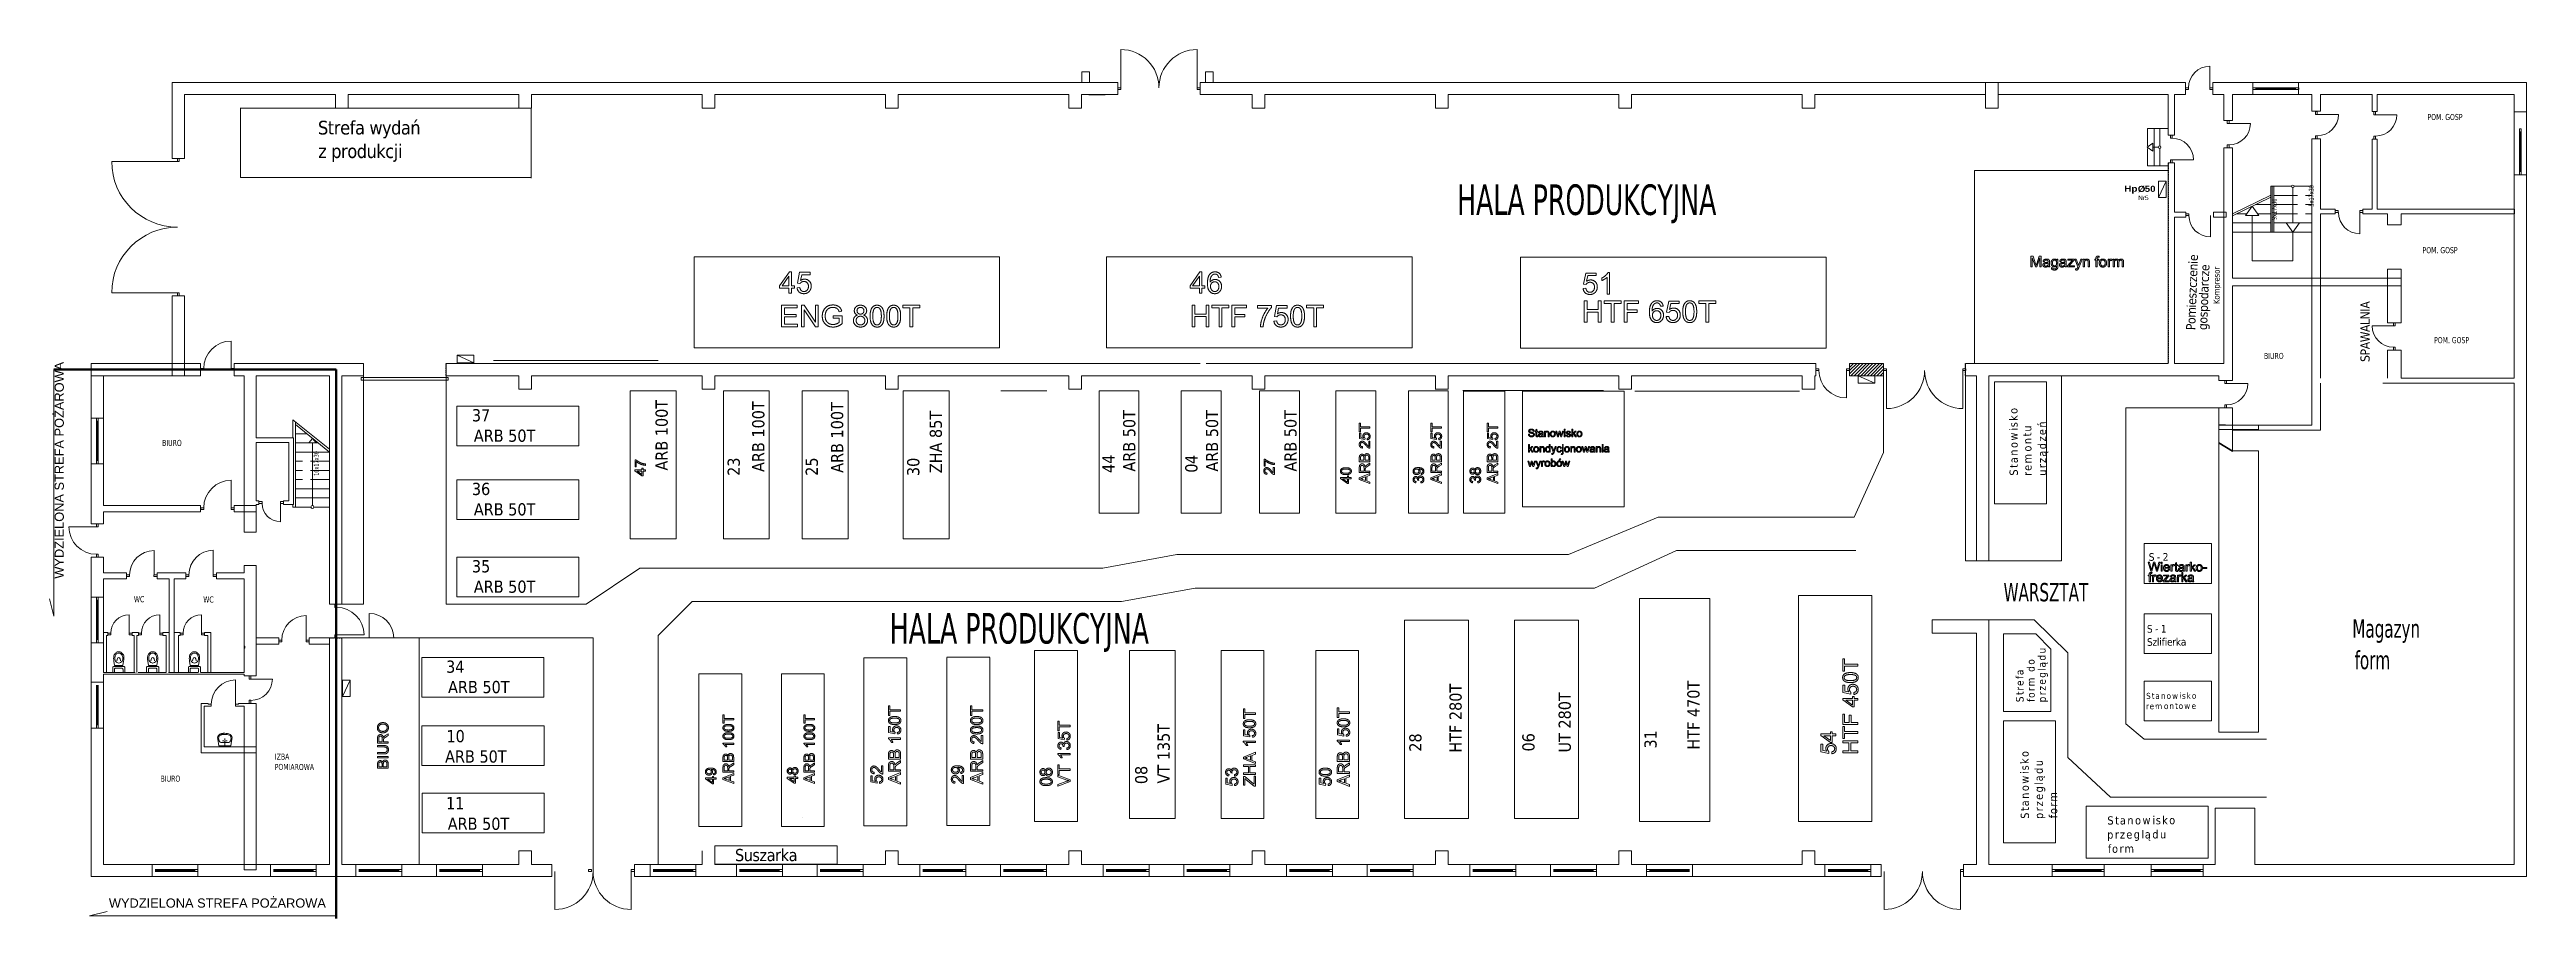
# Model space of a CAD drawing. Header units: millimetres. Extents: x 0 to 134522, y -47271 to 0.
# Drawn here: x 53461 to 134522, y -47271 to -18822 of the extents above; entities that cross this region are included whole.
import ezdxf

# ---------------------------------------------------------------- set-up
doc = ezdxf.new("R2010")
doc.units = ezdxf.units.MM
doc.header["$MEASUREMENT"] = 0
doc.linetypes.add('DASHED', pattern=[6, 3, -3])
doc.layers.add('Layer0000', color=7, linetype='Continuous', lineweight=20)

msp = doc.modelspace()

# ---------------------------------------------------------------- texts
at = {"layer": 'Layer0000', "color": 7, "linetype": 'Continuous', "lineweight": -3, "attachment_point": 1}
for s, insert, char_height in [('{\\fTahoma|b0|i0|c238|p34;\\W0.7;POM.\\~GOSP}', (131282, -20931), 200), ('{\\fTahoma|b0|i0|c238|p34;\\T0.95;Strefa wydań}', (62246, -21154), 450), ('{\\fTahoma|b0|i0|c238|p34;\\T0.95;z produkcji}', (62254, -21924), 450), ('{\\fTahoma|b0|i0|c238|p34;\\W0.7;HALA\\~PRODUKCYJNA}', (99526, -23238), 1000), ('{\\fArial Black|b0|i0|c238|p34;Hp}', (121365, -23278), 200), ('{\\fArial Black|b0|i0|c238|p34;Ø}', (121800, -23285), 200), ('{\\fArial Black|b0|i0|c238|p34;50}', (122028, -23282), 200), ('{\\fArial|b0|i0|c238|p34;Nr5}', (121817, -23602), 150), ('{\\fTahoma|b0|i0|c238|p34;\\W0.7;POM.\\~GOSP}', (131122, -25290), 200), ('{\\fTahoma|b0|i0|c238|p34;\\W0.7;POM.\\~GOSP}', (131498, -28236), 200), ('{\\fTahoma|b0|i0|c238|p34;\\W0.7;BIURO}', (125931, -28755), 200), ('{\\fTahoma|b0|i0|c238|p34;37}', (67283, -30597), 400), ('{\\fTahoma|b0|i0|c238|p34;\\W0.7;BIURO}', (57144, -31601), 200), ('{\\fTahoma|b0|i0|c238|p34;ARB 50T}', (67347, -31264), 400), ('{\\fTahoma|b0|i0|c238|p34;36}', (67283, -33008), 400), ('{\\fTahoma|b0|i0|c238|p34;ARB 50T}', (67347, -33675), 400), ('{\\fTahoma|b0|i0|c238|p34;35}', (67283, -35540), 400), ('{\\fTahoma|b0|i0|c238|p34;ARB 50T}', (67347, -36207), 400), ('{\\fTahoma|b0|i0|c238|p34;\\W0.7;WARSZTAT}', (117410, -36288), 600), ('{\\fTahoma|b0|i0|c238|p34;\\W0.7;WC}', (56222, -36718), 200), ('{\\fTahoma|b0|i0|c238|p34;\\W0.7;WC}', (58492, -36728), 200), ('{\\fTahoma|b0|i0|c238|p34;\\W0.7;HALA\\~PRODUKCYJNA}', (80956, -37271), 1000), ('{\\fTahoma|b0|i0|c238|p34;\\W0.7;Magazyn}', (128824, -37478), 600), ('{\\fTahoma|b0|i0|c238|p34;34}', (66439, -38827), 400), ('{\\fTahoma|b0|i0|c238|p34;\\W0.7;form}', (128898, -38509), 600), ('{\\fTahoma|b0|i0|c238|p34;ARB 50T}', (66503, -39493), 400), ('{\\fTahoma|b0|i0|c238|p34;10}', (66450, -41101), 400), ('{\\fTahoma|b0|i0|c238|p34;\\W0.7;IZBA}', (60835, -41874), 200), ('{\\fTahoma|b0|i0|c238|p34;ARB 50T}', (66406, -41768), 400), ('{\\fTahoma|b0|i0|c238|p34;\\W0.7;BIURO}', (57095, -42592), 200), ('{\\fTahoma|b0|i0|c238|p34;\\W0.7;POMIAROWA}', (60829, -42211), 200), ('{\\fTahoma|b0|i0|c238|p34;11}', (66437, -43295), 400), ('{\\fTahoma|b0|i0|c238|p34;ARB 50T}', (66493, -43969), 400), ('{\\fTahoma|b0|i0|c238|p34;\\T0.95;Suszarka}', (75894, -44994), 400), ('{\\fArial|b0|i0|c238|p34;WYDZIELONA STREFA POŻAROWA}', (55403, -46616), 300)]:
    msp.add_mtext(s, dxfattribs=dict(at, insert=insert, char_height=char_height))
for s, insert, char_height, rotation in [('{\\fTahoma|b0|i0|c238|p34;\\W0.7;5x17x30}', (127400, -23964), 160, 90), ('{\\fTahoma|b0|i0|c238|p34;\\W0.7;9x17x30}', (126188, -24404), 160, 90), ('{\\fTahoma|b0|i0|c238|p34;\\T0.95;Pomieszczenie}', (123381, -28003), 300, 87.8746), ('{\\fTahoma|b0|i0|c238|p34;\\T0.95;gospodarcze}', (123769, -28000), 300, 87.8746), ('{\\fTahoma|b0|i0|c238|p34;\\T0.95;Kompresor}', (124280, -27158), 200, 89.81686), ('{\\fTahoma|b0|i0|c238|p34;\\T0.95;SPAWALNIA}', (129090, -29051), 300, 90), ('{\\fArial|b0|i0|c238|p34;WYDZIELONA STREFA POŻAROWA}', (53628, -36146), 300, 90), ('{\\fTahoma|b0|i0|c238|p34;ARB 100T}', (73291, -32606), 400, 90), ('{\\fTahoma|b0|i0|c238|p34;ARB 100T}', (76455, -32653), 400, 90), ('{\\fTahoma|b0|i0|c238|p34;ARB 100T}', (79035, -32681), 400, 90), ('{\\fTahoma|b0|i0|c238|p34;ZHA 85T}', (82265, -32692), 400, 90), ('{\\fTahoma|b0|i0|c238|p34;ARB 50T}', (88595, -32641), 400, 90), ('{\\fTahoma|b0|i0|c238|p34;ARB 50T}', (91303, -32641), 400, 90), ('{\\fTahoma|b0|i0|c238|p34;ARB 50T}', (93872, -32638), 400, 90), ('{\\fTahoma|b0|i0|c238|p34;\\W0.7;10x17x30}', (62110, -32777), 160, 90), ('{\\fTahoma|b0|i0|c238|p34;23}', (75651, -32781), 400, 90), ('{\\fTahoma|b0|i0|c238|p34;25}', (78205, -32778), 400, 90), ('{\\fTahoma|b0|i0|c238|p34;30}', (81526, -32787), 400, 90), ('{\\fTahoma|b0|i0|c238|p34;44}', (87917, -32687), 400, 90), ('{\\fTahoma|b0|i0|c238|p34;\\T0.95;04}', (90625, -32673), 400, 89.04801), ('{\\fTahoma|b0|i0|c238|p34;HTF 280T}', (99275, -41841), 400, 90), ('{\\fTahoma|b0|i0|c238|p34;HTF 470T}', (107059, -41742), 400, 90), ('{\\fTahoma|b0|i0|c238|p34;UT 280T}', (102847, -41837), 400, 90), ('{\\fTahoma|b0|i0|c238|p34;VT 135T}', (89720, -42852), 400, 90), ('{\\fTahoma|b0|i0|c238|p34;28}', (97960, -41811), 400, 90), ('{\\fTahoma|b0|i0|c238|p34;06}', (101660, -41804), 400, 90), ('{\\fTahoma|b0|i0|c238|p34;31}', (105655, -41708), 400, 90), ('{\\fTahoma|b0|i0|c238|p34;08}', (88988, -42873), 400, 90), ('{\\fromans.shx|b0|i0|c238|p0;\\T1.25;48}', (78115, -43977), 3.17, 98.20024)]:
    msp.add_mtext(s, dxfattribs=dict(at, insert=insert, char_height=char_height, rotation=rotation))
at = {"layer": 'Layer0000', "linetype": 'Continuous', "lineweight": -3, "attachment_point": 1}
for s, insert, char_height, rotation in [('{\\fTahoma|b0|i0|c238|p34;\\T1.25;Stanowisko}', (117607, -32774), 270, 90.3183), ('{\\fTahoma|b0|i0|c238|p34;\\T1.25;remontu}', (118058, -32782), 270, 90.3183), ('{\\fTahoma|b0|i0|c238|p34;\\T1.25;urządzeń}', (118541, -32778), 270, 90.3183), ('{\\fTahoma|b0|i0|c238|p34;\\T0.95;S - 2}', (122160, -35311), 250, 0.3183), ('{\\fTahoma|b0|i0|c238|p34;\\T0.95;S - 1}', (122100, -37664), 250, 0.3183), ('{\\fTahoma|b0|i0|c238|p34;\\T0.95;Szlifierka}', (122103, -38094), 250, 0.3183), ('{\\fTahoma|b0|i0|c238|p34;\\T1.25;form do}', (118181, -40181), 250, 90.3183), ('{\\fTahoma|b0|i0|c238|p34;\\T1.25;przeglądu}', (118545, -40197), 250, 90.3183), ('{\\fTahoma|b0|i0|c238|p34;\\T1.25;Strefa}', (117816, -40191), 250, 90.3183), ('{\\fTahoma|b0|i0|c238|p34;\\T1.25;Stanowisko}', (122074, -39886), 200, 0.3183), ('{\\fTahoma|b0|i0|c238|p34;\\T1.25;remontowe}', (122068, -40220), 200, 0.3183), ('{\\fTahoma|b0|i0|c238|p34;\\T1.25;Stanowisko}', (117972, -44008), 270, 90.3183), ('{\\fTahoma|b0|i0|c238|p34;\\T1.25;przeglądu}', (118434, -44016), 270, 90.3183), ('{\\fTahoma|b0|i0|c238|p34;\\T1.25;form}', (118898, -43994), 270, 90.3183), ('{\\fTahoma|b0|i0|c238|p34;\\T1.25;Stanowisko}', (120807, -43927), 270, 0.3183), ('{\\fTahoma|b0|i0|c238|p34;\\T1.25;przeglądu}', (120799, -44389), 270, 0.3183), ('{\\fTahoma|b0|i0|c238|p34;\\T1.25;form}', (120820, -44853), 270, 0.3183)]:
    msp.add_mtext(s, dxfattribs=dict(at, insert=insert, char_height=char_height, rotation=rotation))

# ---------------------------------------------------------------- linework, layer by layer
at = {"layer": 'Layer0000', "color": 7, "linetype": 'Continuous', "lineweight": 20}
for p, q in [((88518, -20072), (88518, -18822)), ((91018, -20072), (91018, -18822)), ((124162, -20072), (124162, -19372)), ((57873, -19900), (57473, -19900)), ((57473, -19900), (57473, -22387)), ((88418, -19900), (57873, -19900)), ((88418, -19900), (88418, -20300)), ((88418, -20072), (88518, -20072)), ((88418, -20128), (88418, -20072)), ((88518, -20128), (88418, -20128)), ((88518, -20072), (88518, -20128)), ((91118, -20072), (91018, -20072)), ((91018, -20072), (91018, -20128)), ((91018, -20128), (91118, -20128)), ((91118, -20300), (91118, -19900)), ((123362, -19900), (91118, -19900)), ((91118, -20128), (91118, -20072)), ((116815, -20300), (116815, -19900)), ((123362, -19900), (123362, -20300)), ((123362, -20072), (123462, -20072)), ((123362, -20128), (123362, -20072)), ((123462, -20128), (123362, -20128)), ((123462, -20072), (123462, -20128)), ((124263, -20072), (124163, -20072)), ((124163, -20072), (124163, -20128)), ((124163, -20128), (124263, -20128)), ((124262, -20300), (124262, -19900)), ((125564, -19900), (124262, -19900)), ((124263, -20128), (124263, -20072)), ((125564, -19900), (125564, -20300)), ((127064, -19900), (125564, -19900)), ((125664, -20072, 600), (125564, -20072, 600)), ((125564, -20072, 600), (125564, -20128, 600)), ((125564, -20128, 600), (125664, -20128, 600)), ((125664, -20128, 600), (125664, -20072, 600)), ((125664, -20072, 600), (126964, -20072, 600)), ((125664, -20100, 600), (126964, -20100, 600)), ((125664, -20128, 600), (126964, -20128, 600)), ((127069, -20072, 600), (126969, -20072, 600)), ((126969, -20072, 600), (126969, -20128, 600)), ((126969, -20128, 600), (127069, -20128, 600)), ((127064, -20300), (127064, -19900)), ((134522, -19900), (127064, -19900)), ((127069, -20128, 600), (127069, -20072, 600)), ((134522, -20300), (134522, -19900)), ((57873, -22387), (57873, -20300)), ((57873, -20300), (62815, -20300)), ((62815, -20300), (62815, -20740)), ((62815, -20740), (63235, -20740)), ((63235, -20740), (63235, -20300)), ((63235, -20300), (68815, -20300)), ((68815, -20300), (68815, -20740)), ((68815, -20740), (69235, -20740)), ((69235, -20740), (69235, -20300)), ((69235, -20300), (74815, -20300)), ((74815, -20300), (74815, -20740)), ((74815, -20740), (75235, -20740)), ((75235, -20740), (75235, -20300)), ((75235, -20300), (80815, -20300)), ((80815, -20300), (80815, -20740)), ((80815, -20740), (81235, -20740)), ((81235, -20740), (81235, -20300)), ((81235, -20300), (86815, -20300)), ((86815, -20300), (86815, -20740)), ((86815, -20740), (87235, -20740)), ((87235, -20740), (87235, -20300)), ((87235, -20300), (88418, -20300)), ((91118, -20300), (92815, -20300)), ((92815, -20300), (92815, -20740)), ((92815, -20740), (93235, -20740)), ((93235, -20740), (93235, -20300)), ((93235, -20300), (98815, -20300)), ((98815, -20300), (98815, -20740)), ((98815, -20740), (99235, -20740)), ((99235, -20740), (99235, -20300)), ((99235, -20300), (104815, -20300)), ((104815, -20300), (104815, -20740)), ((104815, -20740), (105235, -20740)), ((105235, -20740), (105235, -20300)), ((105235, -20300), (110815, -20300)), ((110815, -20300), (110815, -20740)), ((110815, -20740), (111235, -20740)), ((111235, -20740), (111235, -20300)), ((111235, -20300), (116815, -20300)), ((116815, -20300), (116815, -20740)), ((116815, -20740), (117235, -20740)), ((117235, -20740), (117235, -20300)), ((117235, -20300), (122799, -20300)), ((122799, -20300), (122799, -21629)), ((122999, -21629), (122999, -20300)), ((122999, -20300), (123362, -20300)), ((124262, -20300), (124620, -20300)), ((124620, -20300), (124620, -21145)), ((124900, -21145), (124900, -20300)), ((124900, -20300), (125564, -20300)), ((125564, -20300), (127064, -20300)), ((127064, -20300), (127502, -20300)), ((127502, -20300), (127502, -20845)), ((127782, -20845), (127502, -20845)), ((127614, -20948), (127614, -20848)), ((127614, -20848), (127670, -20848)), ((127670, -20948), (127614, -20948)), ((127670, -20848), (127670, -20948)), ((127670, -20945), (128370, -20945)), ((127782, -20300), (129476, -20300)), ((127782, -20845), (127782, -20300)), ((129476, -20300), (129476, -20855)), ((129636, -20855), (129476, -20855)), ((129584, -20855), (129528, -20855)), ((129528, -20855), (129528, -20955)), ((129528, -20955), (129584, -20955)), ((129584, -20955), (129584, -20855)), ((129584, -20955), (130284, -20955)), ((129636, -20855), (129636, -20300)), ((129636, -20300), (134122, -20300)), ((134122, -20300), (134122, -20860)), ((134522, -20860), (134122, -20860)), ((134122, -20860), (134122, -22921)), ((134522, -20860), (134522, -20300)), ((134522, -22921), (134522, -20860)), ((122109, -22019), (122299, -21883)), ((122799, -21411), (122119, -21411)), ((122119, -21411), (122119, -21979)), ((122299, -21883), (122299, -22154)), ((122339, -22626), (122339, -21411)), ((122529, -21980), (122529, -21411)), ((122999, -21629), (122799, -21629)), ((122871, -21729), (122871, -21629)), ((122871, -21629), (122927, -21629)), ((122927, -21729), (122871, -21729)), ((122927, -21629), (122927, -21729)), ((124900, -21145), (124620, -21145)), ((124732, -21245), (124732, -21145)), ((124732, -21145), (124788, -21145)), ((124788, -21245), (124732, -21245)), ((124788, -21145), (124788, -21245)), ((124788, -21245), (125488, -21245)), ((127502, -21745), (127782, -21745)), ((127502, -21745), (127502, -26304)), ((127670, -21645), (127614, -21645)), ((127614, -21645), (127614, -21745)), ((127614, -21745), (127670, -21745)), ((127670, -21745), (127670, -21645)), ((127782, -24050), (127782, -21745)), ((129476, -21755), (129636, -21755)), ((129476, -21755), (129476, -24050)), ((129584, -21655), (129528, -21655)), ((129528, -21655), (129528, -21755)), ((129528, -21755), (129584, -21755)), ((129584, -21755), (129584, -21655)), ((129636, -24050), (129636, -21755)), ((134294, -21421, 600), (134294, -21521, 600)), ((134350, -21421, 600), (134294, -21421, 600)), ((134294, -21521, 600), (134350, -21521, 600)), ((134294, -22821, 600), (134294, -21521, 600)), ((134322, -22821, 600), (134322, -21521, 600)), ((134350, -21521, 600), (134350, -21421, 600)), ((134350, -22821, 600), (134350, -21521, 600)), ((57645, -22487), (55495, -22487)), ((57873, -22387), (57473, -22387)), ((57645, -22486), (57645, -22386)), ((57645, -22386), (57701, -22386)), ((57701, -22486), (57645, -22486)), ((57701, -22386), (57701, -22486)), ((122109, -22019), (122299, -22154)), ((122119, -22059), (122119, -22626)), ((122799, -22626), (122119, -22626)), ((122479, -22019), (122299, -22019)), ((122529, -22626), (122529, -22057)), ((122799, -22529), (122999, -22529)), ((122799, -22529), (122799, -29100)), ((122871, -22529), (122871, -22429)), ((122871, -22429), (122927, -22429)), ((122927, -22529), (122871, -22529)), ((122927, -22429), (123627, -22429)), ((122927, -22429), (122927, -22529)), ((122999, -24151), (122999, -22529)), ((124620, -22045), (124900, -22045)), ((124620, -22045), (124620, -24151)), ((124788, -21945), (124732, -21945)), ((124732, -21945), (124732, -22045)), ((124732, -22045), (124788, -22045)), ((124788, -22045), (124788, -21945)), ((124900, -26304), (124900, -22045)), ((126151, -23301), (126151, -24801)), ((126251, -23301), (126151, -23301)), ((126201, -23301), (126201, -24801)), ((126251, -23301), (126251, -24801)), ((126837, -23301), (126251, -23301)), ((126877, -23341), (126877, -24501)), ((127502, -23301), (126917, -23301)), ((134122, -22921), (134522, -22921)), ((134122, -22921), (134122, -24050)), ((134294, -22921, 600), (134294, -22821, 600)), ((134294, -22821, 600), (134350, -22821, 600)), ((134350, -22921, 600), (134294, -22921, 600)), ((134350, -22821, 600), (134350, -22921, 600)), ((134522, -45900), (134522, -22921)), ((123377, -24151), (122999, -24151)), ((122999, -24311), (123377, -24311)), ((122999, -29100), (122999, -24311)), ((123377, -24151), (123377, -24311)), ((123477, -24203), (123377, -24203)), ((123377, -24203), (123377, -24259)), ((123377, -24259), (123477, -24259)), ((123477, -24259), (123477, -24203)), ((124177, -24259), (124177, -24959)), ((124277, -24311), (124277, -24151)), ((124620, -24151), (124277, -24151)), ((124277, -24311), (124620, -24311)), ((124620, -24151), (124620, -24311)), ((124695, -24151), (124620, -24151)), ((124620, -24311), (124695, -24311)), ((124620, -24311), (124620, -29100)), ((124695, -24311), (124695, -24151)), ((126151, -23593), (124900, -24201)), ((126151, -23661), (124900, -24268)), ((125369, -24201), (125040, -24201)), ((125369, -24201), (125040, -24201)), ((125547, -23954), (125330, -24254)), ((125763, -24254), (125330, -24254)), ((125547, -23954), (125763, -24254)), ((125547, -25741), (125547, -24254)), ((126151, -23901), (125657, -23901)), ((126151, -24201), (125724, -24201)), ((125817, -24201), (125724, -24201)), ((126151, -24201), (126083, -24201)), ((127029, -23601), (126251, -23601)), ((127029, -23901), (126251, -23901)), ((127029, -24201), (126251, -24201)), ((127502, -23601), (127296, -23601)), ((127502, -23901), (127296, -23901)), ((127502, -24201), (127296, -24201)), ((128266, -24050), (127782, -24050)), ((127782, -24200), (128266, -24200)), ((127782, -26304), (127782, -24200)), ((128265, -24153), (128265, -24097)), ((128265, -24097), (128365, -24097)), ((128365, -24153), (128265, -24153)), ((128266, -24050), (128266, -24200)), ((128365, -24097), (128365, -24153)), ((129066, -24153), (129066, -24097)), ((129066, -24097), (129166, -24097)), ((129066, -24153), (129066, -24853)), ((129166, -24153), (129066, -24153)), ((129166, -24200), (129166, -24050)), ((129476, -24050), (129166, -24050)), ((129166, -24097), (129166, -24153)), ((129166, -24200), (129977, -24200)), ((134122, -24050), (129636, -24050)), ((129977, -24200), (129977, -24565)), ((130427, -24565), (130427, -24200)), ((130427, -24200), (134122, -24200)), ((134128, -24050), (134122, -24050)), ((134122, -24050), (134122, -24200)), ((134122, -24200), (134128, -24200)), ((134122, -24200), (134122, -26304)), ((134128, -24200), (134128, -24050)), ((126151, -24501), (124900, -24501)), ((125817, -24501), (124900, -24501)), ((126151, -24801), (124900, -24801)), ((126151, -24501), (126083, -24501)), ((127502, -24801), (126151, -24801)), ((127502, -24501), (126251, -24501)), ((126877, -24801), (126660, -24501)), ((126877, -24801), (127093, -24501)), ((126877, -24801), (126877, -25741)), ((129977, -24565), (130427, -24565)), ((126877, -25741), (125547, -25741)), ((103651, -26647), (103741, -26639)), ((103666, -26499), (103734, -26140)), ((103747, -26510), (103666, -26499)), ((103734, -26140), (104082, -26140)), ((103802, -26222), (103765, -26410)), ((104082, -26222), (103802, -26222)), ((104082, -26140), (104082, -26222)), ((104260, -26386), (104260, -26303)), ((104432, -26830), (104432, -26282)), ((104463, -26127), (104518, -26127)), ((104518, -26830), (104518, -26127)), ((127502, -26304), (124900, -26304)), ((124900, -29100), (124900, -26554)), ((124900, -26554), (127502, -26554)), ((127782, -26304), (127502, -26304)), ((127502, -26304), (127502, -26554)), ((127502, -26554), (127782, -26554)), ((127502, -26554), (127502, -31121)), ((127782, -26554), (127782, -26304)), ((129977, -26304), (127782, -26304)), ((127782, -26554), (129977, -26554)), ((127782, -29580), (127782, -26554)), ((130427, -26015), (129977, -26015)), ((129977, -26015), (129977, -26304)), ((130427, -26304), (129977, -26304)), ((129977, -26304), (129977, -26554)), ((129977, -26554), (130427, -26554)), ((129977, -26554), (129977, -27769)), ((130427, -26304), (130427, -26015)), ((130427, -26554), (130427, -26304)), ((130427, -26554), (130427, -26304)), ((130427, -27769), (130427, -26554)), ((134122, -26554), (134122, -26304)), ((134122, -26554), (134122, -29580)), ((57645, -26787), (55495, -26787)), ((57473, -26887), (57873, -26887)), ((57473, -26887), (57473, -29100)), ((57645, -26887), (57645, -26787)), ((57645, -26787), (57701, -26787)), ((57701, -26887), (57645, -26887)), ((57701, -26787), (57701, -26887)), ((57873, -29100), (57873, -26887)), ((103688, -27750), (103688, -27050)), ((103688, -27050), (103781, -27050)), ((103781, -27050), (103781, -27337)), ((103781, -27337), (104145, -27337)), ((104145, -27420), (103781, -27420)), ((103781, -27420), (103781, -27750)), ((104145, -27337), (104145, -27050)), ((104145, -27050), (104237, -27050)), ((104145, -27750), (104145, -27420)), ((104237, -27050), (104237, -27750)), ((104339, -27133), (104339, -27050)), ((104339, -27050), (104894, -27050)), ((104570, -27133), (104339, -27133)), ((104518, -26830), (104432, -26830)), ((104570, -27750), (104570, -27133)), ((104894, -27133), (104662, -27133)), ((104662, -27133), (104662, -27750)), ((104894, -27050), (104894, -27133)), ((104994, -27750), (104994, -27050)), ((104994, -27050), (105466, -27050)), ((105466, -27133), (105086, -27133)), ((105086, -27133), (105086, -27349)), ((105086, -27349), (105415, -27349)), ((105415, -27432), (105086, -27432)), ((105086, -27432), (105086, -27750)), ((105415, -27349), (105415, -27432)), ((105466, -27050), (105466, -27133)), ((106269, -27221), (106184, -27228)), ((106367, -27567), (106457, -27559)), ((106382, -27419), (106450, -27060)), ((106463, -27430), (106382, -27419)), ((106450, -27060), (106798, -27060)), ((106519, -27142), (106481, -27330)), ((106798, -27142), (106519, -27142)), ((106798, -27060), (106798, -27142)), ((107437, -27133), (107437, -27050)), ((107437, -27050), (107992, -27050)), ((107667, -27133), (107437, -27133)), ((107667, -27750), (107667, -27133)), ((107992, -27133), (107760, -27133)), ((107760, -27133), (107760, -27750)), ((107992, -27050), (107992, -27133)), ((59405, -29296), (59405, -28368)), ((103688, -27750), (103781, -27750)), ((104237, -27750), (104145, -27750)), ((104570, -27750), (104662, -27750)), ((104994, -27750), (105086, -27750)), ((107667, -27750), (107760, -27750)), ((130174, -27869), (129474, -27869)), ((130427, -27769), (129977, -27769)), ((130174, -27769), (130174, -27869)), ((130230, -27769), (130174, -27769)), ((130174, -27869), (130230, -27869)), ((130230, -27869), (130230, -27769)), ((57473, -29100), (54823, -29100)), ((54823, -29100), (54823, -29500)), ((57473, -29100), (54823, -29100)), ((54823, -29100), (54823, -29500)), ((57873, -29100), (57473, -29100)), ((57473, -29100), (57473, -29500)), ((57473, -29500), (57473, -29100)), ((57873, -29500), (57873, -29100)), ((58405, -29100), (57873, -29100)), ((58405, -29100), (58405, -29500)), ((63739, -29100), (59505, -29100)), ((59505, -29500), (59505, -29100)), ((63739, -29100), (63739, -29500)), ((66439, -29500), (66439, -29100)), ((91118, -29100), (66439, -29100)), ((111267, -29100), (91318, -29100)), ((111267, -29100), (111267, -29500)), ((112367, -29500), (112367, -29100)), ((113477, -29100), (112367, -29100)), ((112367, -29123), (112390, -29100)), ((112367, -29335), (112603, -29100)), ((112367, -29229), (112497, -29100)), ((112367, -29441), (112709, -29100)), ((112415, -29500), (112815, -29100)), ((112521, -29500), (112921, -29100)), ((112627, -29500), (113027, -29100)), ((112733, -29500), (113133, -29100)), ((112839, -29500), (113239, -29100)), ((112945, -29500), (113345, -29100)), ((113051, -29500), (113451, -29100)), ((113157, -29500), (113477, -29180)), ((113477, -29100), (113477, -29500)), ((116167, -29500), (116167, -29100)), ((116527, -29100), (116167, -29100)), ((122799, -29100), (116527, -29100)), ((124620, -29100), (122999, -29100)), ((124900, -29500), (124900, -29100)), ((129977, -28669), (130427, -28669)), ((129977, -28669), (129977, -29580)), ((130174, -28569), (130174, -28669)), ((130230, -28569), (130174, -28569)), ((130174, -28669), (130230, -28669)), ((130230, -28669), (130230, -28569)), ((130427, -29580), (130427, -28669)), ((54823, -29500), (54823, -30887)), ((54823, -29500), (57473, -29500)), ((55223, -30887), (55223, -29500)), ((55223, -29500), (57473, -29500)), ((57473, -29500), (57873, -29500)), ((57473, -29500), (58405, -29500)), ((58508, -29268), (58408, -29268)), ((58408, -29268), (58408, -29324)), ((58408, -29324), (58508, -29324)), ((58508, -29324), (58508, -29268)), ((59505, -29268), (59405, -29268)), ((59405, -29268), (59405, -29324)), ((59405, -29324), (59505, -29324)), ((59505, -29324), (59505, -29268)), ((59505, -29500), (59825, -29500)), ((59825, -29500), (59825, -33753)), ((60225, -31533), (60225, -29500)), ((60225, -29500), (62625, -29500)), ((62625, -29500), (62625, -36985)), ((63025, -36985), (63025, -29500)), ((63025, -29500), (63739, -29500)), ((63658, -29562), (66511, -29562)), ((63658, -29645), (63658, -29562)), ((66511, -29645), (63658, -29645)), ((66439, -29500), (68815, -29500)), ((66511, -29562), (66511, -29645)), ((68815, -29500), (68815, -29940)), ((68815, -29940), (69235, -29940)), ((69235, -29940), (69235, -29500)), ((69235, -29500), (74815, -29500)), ((74815, -29500), (74815, -29940)), ((74815, -29940), (75235, -29940)), ((75235, -29940), (75235, -29500)), ((75235, -29500), (80815, -29500)), ((80815, -29500), (80815, -29940)), ((80815, -29940), (81235, -29940)), ((81235, -29940), (81235, -29500)), ((81235, -29500), (86815, -29500)), ((86815, -29500), (86815, -29940)), ((86815, -29940), (87235, -29940)), ((87235, -29940), (87235, -29500)), ((87235, -29500), (92815, -29500)), ((92815, -29500), (92815, -29940)), ((92815, -29940), (93235, -29940)), ((93235, -29940), (93235, -29500)), ((93235, -29500), (98815, -29500)), ((98813, -29940), (99233, -29940)), ((98815, -29500), (98815, -29940)), ((99235, -29940), (99235, -29500)), ((99235, -29500), (104815, -29500)), ((104815, -29500), (104815, -29940)), ((104815, -29940), (105235, -29940)), ((105235, -29940), (105235, -29500)), ((105235, -29500), (110815, -29500)), ((110815, -29500), (110815, -29940)), ((110815, -29940), (111235, -29940)), ((111235, -29940), (111235, -29500)), ((111235, -29500), (111267, -29500)), ((111268, -29328), (111268, -29272)), ((111268, -29272), (111368, -29272)), ((111368, -29328), (111268, -29328)), ((111368, -29272), (111368, -29328)), ((112267, -29328), (112267, -29272)), ((112267, -29272), (112367, -29272)), ((112267, -29328), (112267, -30228)), ((112367, -29328), (112267, -29328)), ((112367, -29272), (112367, -29328)), ((112367, -29500), (113477, -29500)), ((113263, -29500), (113477, -29286)), ((113369, -29500), (113477, -29392)), ((113475, -29500), (113477, -29498)), ((113577, -29272), (113477, -29272)), ((113477, -29272), (113477, -29328)), ((113477, -29328), (113577, -29328)), ((113577, -29328), (113577, -29272)), ((113577, -29328), (113577, -30578)), ((116177, -29272), (116077, -29272)), ((116077, -29272), (116077, -29328)), ((116077, -29328), (116077, -30578)), ((116077, -29328), (116177, -29328)), ((116167, -29500), (116527, -29500)), ((116177, -29328), (116177, -29272)), ((116527, -29500), (116527, -29511)), ((116527, -29500), (116527, -35560)), ((116927, -35560), (116927, -29500)), ((116927, -29500), (124450, -29500)), ((124450, -29500), (124450, -29655)), ((124900, -29655), (124450, -29655)), ((124703, -29655), (124647, -29655)), ((124647, -29655), (124647, -29755)), ((124647, -29755), (124703, -29755)), ((124703, -29755), (124703, -29655)), ((124703, -29755), (125403, -29755)), ((124900, -29655), (124900, -29500)), ((127782, -31281), (127782, -29740)), ((134122, -29740), (129822, -29740)), ((134122, -29580), (130427, -29580)), ((134122, -29740), (134122, -45500)), ((124450, -30555), (124900, -30555)), ((124450, -30555), (124450, -31121)), ((124647, -30455), (124647, -30555)), ((124703, -30455), (124647, -30455)), ((124647, -30555), (124703, -30555)), ((124703, -30555), (124703, -30455)), ((124900, -31121), (124900, -30555)), ((55223, -30887), (54823, -30887)), ((54823, -30887), (54823, -32387)), ((54995, -30987, 600), (54995, -30887, 600)), ((54995, -30887, 600), (55051, -30887, 600)), ((55051, -30987, 600), (54995, -30987, 600)), ((54995, -30987, 600), (54995, -32287, 600)), ((55023, -30987, 600), (55023, -32287, 600)), ((55051, -30887, 600), (55051, -30987, 600)), ((55051, -30987, 600), (55051, -32287, 600)), ((55223, -32387), (55223, -30887)), ((61290, -31533), (60225, -31533)), ((61440, -31533), (61290, -31533)), ((61425, -30945), (62625, -31909)), ((61425, -31533), (61425, -30945)), ((61440, -33593), (61440, -31533)), ((61505, -33802), (61505, -31009)), ((61505, -31102), (62625, -32002)), ((61505, -31402), (61878, -31402)), ((62065, -31552), (61944, -31702)), ((62065, -31552), (62185, -31702)), ((124450, -31097), (124450, -31121)), ((124900, -31121), (124450, -31097)), ((124450, -31121), (124900, -31121)), ((124450, -31121), (124450, -31257)), ((124900, -31121), (124450, -31121)), ((124450, -31121), (124450, -31711)), ((124450, -31257), (124900, -31257)), ((125750, -31121), (124900, -31121)), ((124900, -31121), (124900, -31257)), ((124900, -31257), (124900, -31121)), ((127502, -31121), (124900, -31121)), ((124900, -31257), (125750, -31257)), ((124900, -31281), (127502, -31281)), ((124900, -31957), (124900, -31281)), ((125750, -31257), (125750, -31121)), ((127502, -31281), (127782, -31281)), ((54823, -32387), (55223, -32387)), ((54823, -32387), (54823, -34346)), ((54995, -32382, 600), (54995, -32282, 600)), ((54995, -32282, 600), (55051, -32282, 600)), ((55051, -32382, 600), (54995, -32382, 600)), ((55051, -32282, 600), (55051, -32382, 600)), ((55223, -33753), (55223, -32387)), ((60225, -31683), (61290, -31683)), ((60225, -33593), (60225, -31683)), ((61290, -31683), (61290, -33593)), ((61505, -31702), (62252, -31702)), ((61505, -32002), (62065, -32002)), ((61505, -32302), (61738, -32302)), ((62005, -32002), (62625, -32002)), ((62005, -32302), (62625, -32302)), ((62065, -33752), (62065, -31702)), ((124900, -31957), (124450, -31687)), ((124450, -31687), (124450, -31711)), ((124450, -31711), (124900, -31981)), ((124450, -31711), (124450, -41176)), ((124900, -31981), (124900, -31957)), ((125750, -31957), (124900, -31957)), ((125750, -41176), (125750, -31957)), ((59405, -33825), (59405, -32925)), ((61505, -32602), (61738, -32602)), ((61505, -32902), (61738, -32902)), ((61505, -33202), (62625, -33202)), ((62005, -32602), (62625, -32602)), ((62005, -32902), (62625, -32902)), ((58405, -33753), (55223, -33753)), ((55223, -33953), (58405, -33953)), ((55223, -34346), (55223, -33953)), ((58405, -33753), (58405, -33953)), ((58508, -33825), (58408, -33825)), ((58408, -33825), (58408, -33881)), ((58408, -33881), (58508, -33881)), ((58508, -33881), (58508, -33825)), ((59505, -33825), (59405, -33825)), ((59405, -33825), (59405, -33881)), ((59405, -33881), (59505, -33881)), ((59505, -33953), (59505, -33753)), ((59825, -33753), (59505, -33753)), ((59505, -33881), (59505, -33825)), ((59505, -33953), (59825, -33953)), ((59825, -33753), (59825, -33953)), ((60225, -33753), (59825, -33753)), ((59825, -33953), (60225, -33953)), ((59825, -33953), (59825, -34619)), ((60315, -33593), (60225, -33593)), ((60225, -33713), (60315, -33713)), ((60225, -33753), (60225, -33713)), ((60225, -33953), (60225, -33753)), ((60225, -33953), (60225, -33753)), ((60225, -34619), (60225, -33953)), ((60315, -33593), (60315, -33713)), ((60415, -33625), (60315, -33625)), ((60315, -33625), (60315, -33681)), ((60315, -33681), (60415, -33681)), ((60415, -33681), (60415, -33625)), ((61115, -33625), (61015, -33625)), ((61015, -33625), (61015, -33681)), ((61015, -33681), (61015, -34281)), ((61015, -33681), (61115, -33681)), ((61115, -33713), (61115, -33593)), ((61290, -33593), (61115, -33593)), ((61115, -33681), (61115, -33625)), ((61115, -33713), (61440, -33713)), ((61421, -33802), (61581, -33802)), ((61425, -33802), (61425, -33713)), ((61440, -33713), (61440, -33593)), ((61505, -33502), (62625, -33502)), ((61505, -33802), (62015, -33802)), ((62115, -33802), (62625, -33802)), ((54995, -34446), (54095, -34446)), ((55223, -34346), (54823, -34346)), ((54995, -34346), (54995, -34446)), ((55051, -34346), (54995, -34346)), ((54995, -34446), (55051, -34446)), ((55051, -34446), (55051, -34346)), ((60225, -34619), (59825, -34619)), ((54823, -35446), (55223, -35446)), ((54823, -35446), (54823, -36748)), ((54995, -35347), (54995, -35447)), ((55051, -35347), (54995, -35347)), ((54995, -35447), (55051, -35447)), ((55051, -35447), (55051, -35347)), ((55223, -35954), (55223, -35446)), ((56880, -36024), (56880, -35224)), ((58821, -36018), (58821, -35218)), ((116527, -35560), (116927, -35560)), ((122225, -35905), (122145, -35605)), ((122145, -35605), (122186, -35605)), ((122186, -35605), (122231, -35802)), ((122258, -35808), (122315, -35605)), ((122315, -35605), (122363, -35605)), ((122363, -35605), (122406, -35757)), ((122444, -35798), (122491, -35605)), ((122531, -35605), (122449, -35905)), ((122491, -35605), (122531, -35605)), ((122563, -35647), (122563, -35605)), ((122563, -35605), (122600, -35605)), ((122563, -35647), (122600, -35647)), ((122600, -35605), (122600, -35647)), ((123036, -35634), (123072, -35612)), ((123036, -35688), (123036, -35634)), ((123072, -35612), (123072, -35688)), ((123518, -35905), (123518, -35605)), ((123518, -35605), (123555, -35605)), ((123555, -35605), (123555, -35776)), ((55223, -35954), (55980, -35954)), ((55223, -36748), (55223, -36154)), ((55223, -36154), (55980, -36154)), ((55980, -36024), (55980, -35954)), ((55980, -36024), (56080, -36024)), ((55980, -36024), (55980, -36154)), ((56080, -36080), (55980, -36080)), ((56080, -36024), (56080, -36080)), ((56879, -36080), (56879, -36024)), ((56879, -36024), (56979, -36024)), ((56979, -36080), (56879, -36080)), ((56979, -36024), (56979, -35954)), ((56979, -35954), (57921, -35954)), ((56979, -36024), (56979, -36154)), ((56979, -36154), (57373, -36154)), ((57373, -37909), (57373, -36154)), ((57541, -36154), (57541, -39213)), ((57541, -36154), (57921, -36154)), ((57921, -36018), (57921, -35950)), ((57921, -36018), (58021, -36018)), ((57921, -36074), (57921, -36018)), ((58021, -36074), (57921, -36074)), ((57921, -36074), (57921, -36150)), ((57921, -36150), (57921, -36154)), ((58021, -36018), (58021, -36074)), ((58820, -36074), (58820, -36018)), ((58820, -36018), (58920, -36018)), ((58920, -36074), (58820, -36074)), ((58920, -36018), (58920, -35950)), ((58920, -35950), (59459, -35954)), ((58920, -36018), (58920, -36074)), ((58920, -36074), (58920, -36150)), ((59459, -36154), (58920, -36150)), ((59459, -35954), (59825, -35954)), ((59459, -36154), (59825, -36154)), ((59825, -35719), (60225, -35719)), ((59825, -35719), (59825, -35954)), ((59825, -36154), (59825, -37243)), ((60225, -37243), (60225, -35719)), ((122144, -36056), (122144, -36028)), ((122144, -36028), (122176, -36028)), ((122176, -36056), (122144, -36056)), ((122176, -36028), (122176, -36005)), ((122176, -36245), (122176, -36056)), ((122176, -36245), (122213, -36245)), ((122213, -36008), (122213, -36028)), ((122213, -36028), (122255, -36028)), ((122255, -36056), (122213, -36056)), ((122213, -36056), (122213, -36245)), ((122225, -35905), (122265, -35905)), ((122255, -36028), (122255, -36056)), ((122329, -35676), (122265, -35905)), ((122271, -35944), (122265, -35976)), ((122284, -36245), (122284, -36028)), ((122284, -36028), (122317, -36028)), ((122284, -36245), (122320, -36245)), ((122317, -36028), (122317, -36061)), ((122320, -36131), (122320, -36245)), ((122410, -35905), (122347, -35676)), ((122402, -36035), (122389, -36069)), ((122449, -35905), (122410, -35905)), ((122611, -36146), (122449, -36146)), ((122451, -36115), (122573, -36115)), ((122563, -35905), (122563, -35688)), ((122563, -35688), (122600, -35688)), ((122563, -35905), (122600, -35905)), ((122572, -36175), (122610, -36180)), ((122600, -35688), (122600, -35905)), ((122637, -36215), (122776, -36056)), ((122637, -36245), (122637, -36215)), ((122637, -36245), (122830, -36245)), ((122645, -36058), (122645, -36028)), ((122645, -36028), (122823, -36028)), ((122734, -36058), (122645, -36058)), ((122844, -35806), (122682, -35806)), ((122705, -36190), (122683, -36215)), ((122684, -35775), (122805, -35775)), ((122823, -36052), (122705, -36190)), ((122729, -36213), (122830, -36213)), ((122805, -35835), (122843, -35840)), ((122823, -36028), (122823, -36052)), ((122830, -36213), (122830, -36245)), ((122896, -36095), (122860, -36090)), ((122889, -35905), (122889, -35688)), ((122889, -35688), (122922, -35688)), ((122889, -35905), (122926, -35905)), ((122922, -35688), (122922, -35721)), ((122926, -35791), (122926, -35905)), ((123007, -35695), (122994, -35729)), ((123005, -36136), (123005, -36149)), ((123009, -35716), (123009, -35688)), ((123009, -35688), (123036, -35688)), ((123036, -35716), (123009, -35716)), ((123054, -36245), (123015, -36245)), ((123036, -35841), (123036, -35716)), ((123042, -36105), (123042, -36154)), ((123072, -35688), (123109, -35688)), ((123109, -35716), (123072, -35716)), ((123072, -35716), (123072, -35843)), ((123099, -36245), (123099, -36028)), ((123099, -36028), (123132, -36028)), ((123099, -36245), (123136, -36245)), ((123109, -35688), (123109, -35716)), ((123109, -35872), (123115, -35905)), ((123132, -36028), (123132, -36061)), ((123136, -36131), (123136, -36245)), ((123175, -35755), (123139, -35750)), ((123217, -36035), (123204, -36069)), ((123239, -36245), (123239, -35945)), ((123239, -35945), (123276, -35945)), ((123239, -36245), (123276, -36245)), ((123276, -35945), (123276, -36116)), ((123276, -36116), (123363, -36028)), ((123302, -36134), (123276, -36159)), ((123276, -36159), (123276, -36245)), ((123284, -35796), (123284, -35809)), ((123333, -35905), (123294, -35905)), ((123374, -36245), (123302, -36134)), ((123321, -35765), (123321, -35814)), ((123411, -36028), (123328, -36108)), ((123328, -36108), (123419, -36245)), ((123363, -36028), (123411, -36028)), ((123419, -36245), (123374, -36245)), ((123378, -35905), (123378, -35688)), ((123378, -35688), (123411, -35688)), ((123378, -35905), (123415, -35905)), ((123411, -35688), (123411, -35721)), ((123415, -35791), (123415, -35905)), ((123478, -36095), (123442, -36090)), ((123496, -35695), (123483, -35729)), ((123518, -35905), (123555, -35905)), ((123555, -35776), (123642, -35688)), ((123581, -35794), (123555, -35819)), ((123555, -35819), (123555, -35905)), ((123653, -35905), (123581, -35794)), ((123587, -36136), (123587, -36149)), ((123636, -36245), (123598, -36245)), ((123690, -35688), (123607, -35768)), ((123607, -35768), (123698, -35905)), ((123624, -36105), (123624, -36154)), ((123642, -35688), (123690, -35688)), ((123698, -35905), (123653, -35905)), ((123946, -35815), (123946, -35778)), ((123946, -35778), (124059, -35778)), ((123946, -35815), (124059, -35815)), ((124059, -35778), (124059, -35815)), ((55223, -36748), (54823, -36748)), ((54823, -36748), (54823, -38248)), ((54995, -36848, 600), (54995, -36748, 600)), ((54995, -36748, 600), (55051, -36748, 600)), ((55051, -36848, 600), (54995, -36848, 600)), ((54995, -36848, 600), (54995, -38148, 600)), ((55023, -36848, 600), (55023, -38148, 600)), ((55051, -36748, 600), (55051, -36848, 600)), ((55051, -36848, 600), (55051, -38148, 600)), ((55223, -38248), (55223, -36748)), ((59825, -37243), (59825, -38143)), ((60225, -38143), (60225, -37243)), ((63025, -36985), (62625, -36985)), ((62853, -36986), (62797, -36986)), ((62797, -36986), (62797, -37086)), ((62797, -37086), (62853, -37086)), ((62853, -37086), (62853, -36986)), ((63925, -38085), (63925, -37285)), ((55223, -37909), (55223, -39213)), ((55323, -37909), (55223, -37909)), ((55367, -37909), (55323, -37909)), ((55323, -38009), (55367, -38009)), ((55323, -39213), (55323, -38009)), ((55367, -37909), (55367, -38009)), ((55467, -37931), (55367, -37931)), ((55367, -37931), (55367, -37987)), ((55367, -37987), (55467, -37987)), ((55467, -37987), (55467, -37931)), ((56067, -37931), (56067, -37331)), ((56167, -37931), (56067, -37931)), ((56067, -37931), (56067, -37987)), ((56067, -37987), (56167, -37987)), ((56167, -38009), (56167, -37909)), ((56367, -37909), (56167, -37909)), ((56167, -37987), (56167, -37931)), ((56167, -38009), (56233, -38009)), ((56233, -38009), (56233, -39213)), ((56313, -38009), (56367, -38009)), ((56313, -39213), (56313, -38009)), ((56367, -37909), (56367, -38009)), ((56467, -37931), (56367, -37931)), ((56367, -37931), (56367, -37987)), ((56367, -37987), (56467, -37987)), ((56467, -37987), (56467, -37931)), ((57067, -37931), (57067, -37331)), ((57167, -37931), (57067, -37931)), ((57067, -37931), (57067, -37987)), ((57067, -37987), (57167, -37987)), ((57167, -38009), (57167, -37909)), ((57273, -37909), (57167, -37909)), ((57167, -37987), (57167, -37931)), ((57167, -38009), (57273, -38009)), ((57373, -37909), (57273, -37909)), ((57273, -38009), (57273, -39213)), ((57373, -38358), (57373, -37909)), ((57734, -37909), (57541, -37909)), ((57680, -38009), (57734, -38009)), ((57680, -39213), (57680, -38009)), ((57734, -37909), (57734, -38009)), ((57834, -37931), (57734, -37931)), ((57734, -37931), (57734, -37987)), ((57734, -37987), (57834, -37987)), ((57834, -37987), (57834, -37931)), ((58434, -37931), (58434, -37331)), ((58534, -37931), (58434, -37931)), ((58434, -37931), (58434, -37987)), ((58434, -37987), (58534, -37987)), ((58534, -38009), (58534, -37909)), ((58640, -37909), (58534, -37909)), ((58534, -37987), (58534, -37931)), ((58534, -38009), (58640, -38009)), ((58740, -37909), (58640, -37909)), ((58640, -38009), (58640, -39213)), ((58740, -37909), (58740, -39213)), ((60962, -38085), (60225, -38085)), ((60962, -38085), (60962, -38285)), ((61862, -38157), (61862, -37357)), ((61962, -38285), (61962, -38085)), ((62625, -38085), (61962, -38085)), ((62625, -38085), (63025, -38085)), ((62625, -38085), (62625, -41653)), ((62853, -37985), (62797, -37985)), ((62797, -37985), (62797, -38085)), ((62797, -38085), (62853, -38085)), ((62853, -37985), (63753, -37985)), ((62853, -38085), (62853, -37985)), ((63025, -38085), (63925, -38085)), ((63025, -45500), (63025, -38085)), ((63025, -45500), (63025, -38085)), ((64725, -38085), (65558, -38085)), ((65558, -38085), (65558, -45500)), ((116927, -37490), (115077, -37490)), ((115077, -37490), (115077, -37930)), ((115077, -37930), (116527, -37930)), ((116527, -37930), (116527, -45500)), ((116927, -37930), (116927, -37490)), ((116927, -45500), (116927, -37930)), ((54823, -38248), (55223, -38248)), ((54823, -38248), (54823, -39536)), ((54995, -38242, 600), (54995, -38142, 600)), ((54995, -38142, 600), (55051, -38142, 600)), ((55051, -38242, 600), (54995, -38242, 600)), ((55051, -38142, 600), (55051, -38242, 600)), ((55223, -39213), (55223, -38248)), ((55569, -38844), (55591, -38992)), ((55683, -38765), (55667, -38838)), ((55771, -38765), (55786, -38838)), ((55885, -38844), (55862, -38992)), ((56678, -38844), (56701, -38992)), ((56792, -38765), (56777, -38838)), ((56880, -38765), (56896, -38838)), ((56994, -38844), (56972, -38992)), ((57373, -38418), (57373, -38358)), ((57373, -39213), (57373, -38418)), ((58045, -38844), (58068, -38992)), ((58159, -38765), (58143, -38838)), ((58247, -38765), (58263, -38838)), ((58361, -38844), (58338, -38992)), ((59825, -38143), (59825, -38358)), ((59825, -38358), (59825, -38418)), ((59852, -38358), (59825, -38358)), ((59825, -38418), (59852, -38418)), ((59825, -38418), (59825, -39213)), ((59825, -38997), (59825, -38599)), ((59852, -38418), (59852, -38358)), ((60225, -39331), (60225, -38143)), ((60225, -38285), (60962, -38285)), ((60962, -38157), (61062, -38157)), ((60962, -38213), (60962, -38157)), ((61062, -38213), (60962, -38213)), ((61062, -38157), (61062, -38213)), ((61861, -38157), (61961, -38157)), ((61861, -38213), (61861, -38157)), ((61961, -38213), (61861, -38213)), ((61961, -38157), (61961, -38213)), ((61962, -38285), (62625, -38285)), ((112145, -39172), (112145, -38775)), ((112145, -38775), (112204, -38775)), ((112204, -38775), (112204, -38941)), ((55223, -39536), (54823, -39536)), ((54823, -39536), (54823, -41036)), ((54995, -40936, 600), (54995, -39636, 600)), ((55023, -40936, 600), (55023, -39636, 600)), ((55051, -40936, 600), (55051, -39636, 600)), ((56266, -39213), (55223, -39213)), ((55223, -39536), (55223, -39273)), ((55223, -39273), (58798, -39273)), ((55223, -41036), (55223, -39536)), ((55528, -39044), (55528, -39213)), ((55903, -39022), (55550, -39022)), ((55589, -39118), (55588, -39213)), ((55591, -38992), (55862, -38992)), ((55626, -39078), (55634, -39078)), ((55634, -39078), (55819, -39078)), ((55827, -39078), (55819, -39078)), ((55865, -39118), (55865, -39213)), ((55926, -39044), (55926, -39213)), ((57276, -39213), (56366, -39213)), ((56570, -39213), (56968, -39213)), ((56637, -39044), (56637, -39213)), ((57013, -39022), (56660, -39022)), ((56698, -39118), (56698, -39213)), ((56701, -38992), (56972, -38992)), ((56735, -39078), (56744, -39078)), ((56744, -39078), (56929, -39078)), ((56937, -39078), (56929, -39078)), ((56974, -39118), (56974, -39213)), ((57035, -39044), (57035, -39213)), ((58316, -39213), (57356, -39213)), ((57680, -39213), (58078, -39213)), ((58004, -39044), (58004, -39213)), ((58379, -39022), (58027, -39022)), ((58065, -39118), (58065, -39213)), ((58068, -38992), (58338, -38992)), ((58102, -39078), (58110, -39078)), ((58110, -39078), (58296, -39078)), ((58304, -39078), (58296, -39078)), ((58341, -39118), (58341, -39213)), ((58402, -39044), (58402, -39213)), ((58798, -39213), (58416, -39213)), ((58798, -39213), (59598, -39213)), ((58798, -39273), (59598, -39273)), ((59029, -39213), (59198, -39213)), ((59551, -40260), (59551, -39460)), ((59825, -39213), (59598, -39213)), ((59598, -39273), (59825, -39273)), ((59825, -39273), (59825, -39331)), ((60225, -39331), (59825, -39331)), ((59997, -39431), (59997, -39331)), ((59997, -39331), (60053, -39331)), ((60053, -39431), (59997, -39431)), ((60053, -39331), (60053, -39431)), ((60053, -39431), (60753, -39431)), ((112204, -39172), (112145, -39172)), ((112152, -39876), (112152, -39628)), ((112152, -39628), (112211, -39628)), ((112204, -38941), (112645, -38941)), ((112645, -39007), (112204, -39007)), ((112204, -39007), (112204, -39172)), ((112211, -39628), (112211, -39827)), ((112645, -39007), (112645, -38941)), ((55051, -40236, 600), (54995, -40236, 600)), ((54995, -40236, 600), (54995, -40336, 600)), ((54995, -40336, 600), (55051, -40336, 600)), ((55051, -40336, 600), (55051, -40236, 600)), ((58426, -40424), (58426, -40228)), ((58651, -40228), (58426, -40228)), ((58426, -40424), (58426, -41653)), ((58526, -40424), (58526, -40324)), ((58526, -40324), (58651, -40324)), ((58526, -41653), (58526, -40424)), ((58651, -40260), (58651, -40228)), ((58651, -40260), (58751, -40260)), ((58751, -40316), (58651, -40316)), ((58651, -40316), (58651, -40324)), ((58751, -40260), (58751, -40316)), ((59550, -40316), (59550, -40260)), ((59550, -40260), (59650, -40260)), ((59650, -40316), (59550, -40316)), ((59650, -40260), (59650, -40228)), ((59825, -40228), (59650, -40228)), ((59650, -40316), (59650, -40324)), ((59650, -40324), (59825, -40324)), ((59825, -40228), (60225, -40228)), ((59825, -41007), (59825, -40324)), ((59997, -40228), (59997, -40128)), ((59997, -40128), (60053, -40128)), ((60053, -40228), (59997, -40228)), ((60053, -40128), (60053, -40228)), ((60225, -41007), (60225, -40228)), ((80915, -40621), (80915, -40304)), ((80915, -40304), (80962, -40304)), ((80962, -40304), (80962, -40436)), ((80962, -40436), (81315, -40436)), ((81315, -40489), (80962, -40489)), ((80962, -40489), (80962, -40621)), ((81315, -40489), (81315, -40436)), ((83600, -40621), (83600, -40304)), ((83600, -40304), (83647, -40304)), ((83647, -40304), (83647, -40436)), ((83647, -40436), (84000, -40436)), ((84000, -40489), (83647, -40489)), ((83647, -40489), (83647, -40621)), ((84000, -40489), (84000, -40436)), ((92530, -40727), (92530, -40410)), ((92530, -40410), (92577, -40410)), ((92577, -40410), (92577, -40542)), ((95605, -40695), (95605, -40378)), ((95605, -40378), (95652, -40378)), ((95652, -40378), (95652, -40511)), ((95652, -40511), (96005, -40511)), ((96005, -40564), (96005, -40511)), ((112145, -40116), (112145, -40066)), ((112145, -40066), (112469, -40066)), ((112469, -40344), (112145, -40116)), ((112409, -39925), (112152, -39876)), ((112211, -39827), (112345, -39854)), ((112469, -40127), (112244, -40127)), ((112244, -40127), (112469, -40284)), ((112416, -39867), (112409, -39925)), ((112469, -40066), (112469, -39999)), ((112469, -39999), (112525, -39999)), ((112469, -40127), (112469, -40284)), ((112525, -40344), (112469, -40344)), ((112514, -39936), (112509, -39871)), ((112525, -39999), (112525, -40066)), ((112525, -40066), (112645, -40066)), ((112645, -40127), (112525, -40127)), ((112525, -40127), (112525, -40344)), ((112645, -40127), (112645, -40066)), ((54823, -41036), (55223, -41036)), ((54823, -41036), (54823, -45900)), ((55051, -40936, 600), (54995, -40936, 600)), ((54995, -40936, 600), (54995, -41036, 600)), ((54995, -41036, 600), (55051, -41036, 600)), ((55051, -41036, 600), (55051, -40936, 600)), ((55223, -41653), (55223, -41036)), ((59825, -41007), (59825, -41653)), ((60225, -41653), (60225, -41007)), ((64450, -41284), (64545, -41223)), ((64545, -41281), (64472, -41328)), ((64545, -41223), (64545, -41281)), ((80962, -40621), (80915, -40621)), ((80920, -41185), (80920, -40986)), ((80920, -40986), (80967, -40986)), ((81126, -41223), (80920, -41185)), ((80967, -40986), (80967, -41145)), ((80967, -41145), (81075, -41167)), ((81132, -41177), (81126, -41223)), ((81210, -41232), (81206, -41180)), ((83647, -40621), (83600, -40621)), ((83953, -41285), (84000, -41285)), ((83953, -41285), (83953, -41481)), ((84000, -41285), (84000, -41549)), ((86460, -41130), (86460, -40813)), ((86460, -40813), (86507, -40813)), ((86507, -41130), (86460, -41130)), ((86465, -41383), (86465, -41185)), ((86465, -41185), (86512, -41185)), ((86507, -40813), (86507, -40946)), ((86507, -40946), (86860, -40946)), ((86860, -40998), (86507, -40998)), ((86507, -40998), (86507, -41130)), ((86512, -41185), (86512, -41344)), ((86860, -40998), (86860, -40946)), ((92577, -40727), (92530, -40727)), ((92535, -41291), (92535, -41092)), ((92535, -41092), (92582, -41092)), ((92741, -41329), (92535, -41291)), ((92577, -40542), (92930, -40542)), ((92930, -40595), (92577, -40595)), ((92577, -40595), (92577, -40727)), ((92582, -41092), (92582, -41251)), ((92582, -41251), (92690, -41273)), ((92747, -41283), (92741, -41329)), ((92825, -41338), (92821, -41287)), ((92930, -40595), (92930, -40542)), ((95652, -40695), (95605, -40695)), ((95610, -41259), (95610, -41060)), ((95610, -41060), (95657, -41060)), ((95816, -41298), (95610, -41259)), ((96005, -40564), (95652, -40564)), ((95652, -40564), (95652, -40695)), ((95657, -41060), (95657, -41220)), ((95657, -41220), (95765, -41242)), ((95822, -41252), (95816, -41298)), ((95900, -41307), (95896, -41255)), ((111425, -41280), (111425, -41229)), ((111425, -41229), (111749, -41229)), ((111749, -41508), (111425, -41280)), ((111749, -41291), (111524, -41291)), ((111524, -41291), (111749, -41447)), ((111749, -41229), (111749, -41162)), ((111749, -41162), (111805, -41162)), ((111749, -41291), (111749, -41447)), ((111805, -41162), (111805, -41229)), ((111805, -41229), (111925, -41229)), ((111925, -41291), (111805, -41291)), ((111805, -41291), (111805, -41508)), ((111925, -41291), (111925, -41229)), ((112145, -40917), (112145, -40579)), ((112145, -40579), (112204, -40579)), ((112645, -40917), (112145, -40917)), ((112145, -41384), (112145, -40988)), ((112145, -40988), (112204, -40988)), ((112204, -40579), (112204, -40850)), ((112204, -40850), (112359, -40850)), ((112204, -40988), (112204, -41153)), ((112204, -41153), (112645, -41153)), ((112645, -41219), (112204, -41219)), ((112204, -41219), (112204, -41384)), ((112359, -40850), (112359, -40616)), ((112359, -40616), (112418, -40616)), ((112418, -40616), (112418, -40850)), ((112418, -40850), (112645, -40850)), ((112645, -40917), (112645, -40850)), ((112645, -41219), (112645, -41153)), ((124450, -41176), (125750, -41176)), ((55223, -41853), (55223, -41653)), ((55223, -45500), (55223, -41853)), ((58426, -41653), (58426, -41853)), ((58426, -41853), (59825, -41853)), ((59825, -41653), (58526, -41653)), ((58997, -41616), (58964, -41401)), ((58997, -41616), (59398, -41616)), ((59019, -41616), (59019, -41653)), ((59019, -41653), (59376, -41653)), ((59067, -41507), (59198, -41507)), ((59180, -41454), (59124, -41454)), ((59198, -41437), (59198, -41380)), ((59198, -41471), (59198, -41653)), ((59329, -41507), (59198, -41507)), ((59215, -41454), (59272, -41454)), ((59376, -41616), (59376, -41653)), ((59398, -41616), (59431, -41401)), ((59825, -41653), (59825, -41853)), ((60225, -41653), (59825, -41653)), ((59825, -41853), (60225, -41853)), ((59825, -41853), (59825, -43359)), ((60225, -41853), (60225, -41653)), ((60225, -43359), (60225, -41853)), ((62625, -41853), (62625, -41653)), ((62625, -41853), (62625, -45500)), ((64195, -41532), (64195, -41376)), ((64545, -41532), (64195, -41532)), ((64195, -41656), (64195, -41609)), ((64195, -41609), (64397, -41609)), ((64195, -41656), (64397, -41656)), ((64195, -41885), (64195, -41838)), ((64195, -41838), (64397, -41838)), ((64397, -41885), (64195, -41885)), ((64195, -42013), (64195, -41967)), ((64195, -41967), (64545, -41967)), ((64545, -42013), (64195, -42013)), ((64234, -41374), (64234, -41485)), ((64349, -41485), (64234, -41485)), ((64349, -41485), (64349, -41386)), ((64389, -41431), (64389, -41485)), ((64389, -41485), (64545, -41485)), ((64545, -41532), (64545, -41485)), ((64545, -42013), (64545, -41967)), ((80913, -41389), (80913, -41358)), ((81315, -41358), (80913, -41358)), ((80915, -42053), (80915, -41903)), ((81315, -42053), (80915, -42053)), ((80962, -41920), (80962, -42000)), ((81083, -42000), (80962, -42000)), ((81315, -41407), (81002, -41407)), ((81061, -41505), (81014, -41505)), ((81083, -42000), (81083, -41913)), ((81130, -41907), (81130, -42000)), ((81268, -42000), (81130, -42000)), ((81206, -42171), (81315, -42101)), ((81268, -42000), (81268, -41900)), ((81315, -41358), (81315, -41407)), ((81315, -42053), (81315, -41900)), ((81315, -42101), (81315, -42168)), ((83600, -42053), (83600, -41903)), ((84000, -42053), (83600, -42053)), ((83647, -41920), (83647, -42000)), ((83768, -42000), (83647, -42000)), ((83719, -41489), (83714, -41540)), ((83768, -42000), (83768, -41913)), ((83815, -41907), (83815, -42000)), ((83953, -42000), (83815, -42000)), ((83891, -42171), (84000, -42101)), ((83953, -42000), (83953, -41900)), ((84000, -42053), (84000, -41900)), ((84000, -42101), (84000, -42168)), ((86458, -41899), (86458, -41867)), ((86860, -41867), (86458, -41867)), ((86671, -41422), (86465, -41383)), ((86512, -41344), (86620, -41366)), ((86860, -41917), (86547, -41917)), ((86606, -42015), (86559, -42015)), ((86571, -41687), (86562, -41736)), ((86671, -41645), (86628, -41639)), ((86677, -41376), (86671, -41422)), ((86754, -41741), (86748, -41692)), ((86755, -41431), (86751, -41379)), ((86860, -41867), (86860, -41917)), ((92528, -41496), (92528, -41464)), ((92930, -41464), (92528, -41464)), ((92530, -41990), (92930, -41826)), ((92530, -42047), (92530, -41990)), ((92930, -42201), (92530, -42047)), ((92930, -41513), (92617, -41513)), ((92676, -41611), (92629, -41611)), ((92766, -42085), (92648, -42041)), ((92766, -41950), (92655, -41991)), ((92766, -42085), (92766, -41950)), ((92930, -41887), (92809, -41933)), ((92809, -41933), (92809, -42101)), ((92809, -42101), (92930, -42145)), ((92930, -41464), (92930, -41513)), ((92930, -41826), (92930, -41887)), ((92930, -42201), (92930, -42145)), ((95603, -41464), (95603, -41433)), ((96005, -41433), (95603, -41433)), ((95605, -42128), (95605, -41978)), ((96005, -42128), (95605, -42128)), ((95652, -41995), (95652, -42075)), ((95773, -42075), (95652, -42075)), ((96005, -41482), (95692, -41482)), ((95751, -41580), (95704, -41580)), ((95773, -42075), (95773, -41988)), ((95820, -41982), (95820, -42075)), ((95958, -42075), (95820, -42075)), ((95958, -42075), (95958, -41975)), ((96005, -41433), (96005, -41482)), ((96005, -42128), (96005, -41975)), ((111432, -41817), (111432, -41568)), ((111432, -41568), (111491, -41568)), ((111689, -41865), (111432, -41817)), ((111491, -41568), (111491, -41768)), ((111491, -41768), (111625, -41795)), ((111696, -41807), (111689, -41865)), ((111805, -41508), (111749, -41508)), ((111794, -41876), (111789, -41812)), ((112204, -41384), (112145, -41384)), ((112145, -41523), (112145, -41457)), ((112145, -41457), (112645, -41457)), ((112350, -41523), (112145, -41523)), ((112145, -41849), (112145, -41783)), ((112145, -41783), (112350, -41783)), ((112645, -41849), (112145, -41849)), ((112350, -41783), (112350, -41523)), ((112645, -41523), (112409, -41523)), ((112409, -41523), (112409, -41783)), ((112409, -41783), (112645, -41783)), ((112645, -41457), (112645, -41523)), ((112645, -41849), (112645, -41783)), ((64195, -42349), (64195, -42218)), ((64545, -42349), (64195, -42349)), ((64236, -42233), (64236, -42303)), ((64342, -42303), (64236, -42303)), ((64342, -42303), (64342, -42227)), ((64383, -42222), (64383, -42303)), ((64504, -42303), (64383, -42303)), ((64504, -42303), (64504, -42216)), ((64545, -42349), (64545, -42216)), ((80335, -42799), (80335, -42600)), ((80335, -42600), (80382, -42600)), ((80541, -42838), (80335, -42799)), ((80382, -42600), (80382, -42760)), ((80382, -42760), (80490, -42782)), ((80449, -42483), (80444, -42533)), ((80547, -42792), (80541, -42838)), ((80625, -42847), (80621, -42795)), ((80683, -42278), (80730, -42278)), ((80683, -42278), (80683, -42474)), ((80730, -42278), (80730, -42542)), ((80915, -42453), (80915, -42276)), ((81315, -42453), (80915, -42453)), ((80915, -42660), (81315, -42496)), ((80915, -42717), (80915, -42660)), ((81315, -42871), (80915, -42717)), ((80959, -42274), (80959, -42401)), ((81092, -42401), (80959, -42401)), ((81151, -42755), (81033, -42711)), ((81151, -42620), (81040, -42662)), ((81092, -42401), (81092, -42287)), ((81137, -42339), (81137, -42401)), ((81137, -42401), (81315, -42401)), ((81151, -42755), (81151, -42620)), ((81315, -42557), (81194, -42603)), ((81194, -42603), (81194, -42771)), ((81194, -42771), (81315, -42815)), ((81315, -42168), (81232, -42220)), ((81315, -42453), (81315, -42401)), ((81315, -42496), (81315, -42557)), ((81315, -42871), (81315, -42815)), ((83094, -42793), (83089, -42844)), ((83283, -42529), (83278, -42482)), ((83328, -42589), (83375, -42589)), ((83328, -42589), (83328, -42785)), ((83375, -42589), (83375, -42853)), ((83600, -42453), (83600, -42276)), ((84000, -42453), (83600, -42453)), ((83600, -42660), (84000, -42496)), ((83600, -42717), (83600, -42660)), ((84000, -42871), (83600, -42717)), ((83644, -42274), (83644, -42401)), ((83777, -42401), (83644, -42401)), ((83836, -42755), (83718, -42711)), ((83836, -42620), (83725, -42662)), ((83777, -42401), (83777, -42287)), ((83822, -42339), (83822, -42401)), ((83822, -42401), (84000, -42401)), ((83836, -42755), (83836, -42620)), ((84000, -42557), (83879, -42603)), ((83879, -42603), (83879, -42771)), ((83879, -42771), (84000, -42815)), ((84000, -42168), (83917, -42220)), ((84000, -42453), (84000, -42401)), ((84000, -42496), (84000, -42557)), ((84000, -42871), (84000, -42815)), ((86460, -42559), (86460, -42242)), ((86460, -42242), (86507, -42242)), ((86507, -42559), (86460, -42559)), ((86460, -42630), (86460, -42576)), ((86460, -42576), (86860, -42733)), ((86751, -42738), (86460, -42630)), ((86460, -42885), (86751, -42781)), ((86860, -42787), (86460, -42942)), ((86460, -42942), (86460, -42885)), ((86507, -42242), (86507, -42374)), ((86507, -42374), (86860, -42374)), ((86860, -42427), (86507, -42427)), ((86507, -42427), (86507, -42559)), ((86860, -42427), (86860, -42374)), ((86860, -42787), (86860, -42733)), ((91955, -42874), (91955, -42675)), ((91955, -42675), (92002, -42675)), ((92161, -42913), (91955, -42874)), ((92002, -42675), (92002, -42835)), ((92002, -42835), (92110, -42856)), ((92061, -42557), (92052, -42606)), ((92161, -42514), (92118, -42508)), ((92167, -42867), (92161, -42913)), ((92244, -42611), (92238, -42561)), ((92245, -42922), (92241, -42870)), ((92530, -42298), (92530, -42245)), ((92530, -42245), (92930, -42245)), ((92694, -42298), (92530, -42298)), ((92530, -42559), (92530, -42506)), ((92530, -42506), (92694, -42506)), ((92930, -42559), (92530, -42559)), ((92530, -42910), (92530, -42624)), ((92530, -42624), (92577, -42624)), ((92577, -42910), (92530, -42910)), ((92577, -42624), (92855, -42848)), ((92577, -42687), (92577, -42910)), ((92881, -42934), (92625, -42729)), ((92694, -42506), (92694, -42298)), ((92930, -42298), (92741, -42298)), ((92741, -42298), (92741, -42506)), ((92741, -42506), (92930, -42506)), ((92855, -42848), (92883, -42873)), ((92930, -42934), (92881, -42934)), ((92883, -42873), (92883, -42617)), ((92883, -42617), (92930, -42617)), ((92930, -42245), (92930, -42298)), ((92930, -42559), (92930, -42506)), ((92930, -42934), (92930, -42617)), ((95015, -42874), (95015, -42675)), ((95015, -42675), (95062, -42675)), ((95221, -42913), (95015, -42874)), ((95062, -42675), (95062, -42835)), ((95062, -42835), (95170, -42856)), ((95227, -42867), (95221, -42913)), ((95305, -42922), (95301, -42870)), ((95605, -42528), (95605, -42351)), ((96005, -42528), (95605, -42528)), ((95605, -42735), (96005, -42571)), ((95605, -42792), (95605, -42735)), ((96005, -42946), (95605, -42792)), ((95649, -42349), (95649, -42475)), ((95782, -42475), (95649, -42475)), ((95841, -42830), (95723, -42786)), ((95841, -42695), (95730, -42736)), ((95782, -42475), (95782, -42361)), ((95827, -42414), (95827, -42475)), ((95827, -42475), (96005, -42475)), ((95841, -42830), (95841, -42695)), ((96005, -42632), (95884, -42678)), ((95884, -42678), (95884, -42845)), ((95884, -42845), (96005, -42889)), ((95896, -42245), (96005, -42176)), ((96005, -42242), (95922, -42295)), ((96005, -42176), (96005, -42242)), ((96005, -42528), (96005, -42475)), ((96005, -42571), (96005, -42632)), ((96005, -42946), (96005, -42889)), ((59825, -43359), (59825, -44459)), ((60225, -43359), (60225, -44459)), ((124331, -43658), (124331, -45500)), ((125631, -43658), (124331, -43658)), ((125631, -45500), (125631, -43658)), ((59825, -44459), (59825, -45500)), ((60225, -45500), (60225, -44459)), ((63025, -45500), (63025, -44240)), ((68815, -45060), (68815, -45500)), ((69235, -45060), (68815, -45060)), ((69235, -45500), (69235, -45060)), ((74815, -45060), (74815, -45500)), ((75235, -45500), (75235, -45060)), ((80815, -45060), (80815, -45500)), ((81235, -45060), (80815, -45060)), ((81235, -45500), (81235, -45060)), ((86815, -45060), (86815, -45500)), ((87235, -45060), (86815, -45060)), ((87235, -45500), (87235, -45060)), ((92815, -45060), (92815, -45500)), ((93235, -45060), (92815, -45060)), ((93235, -45500), (93235, -45060)), ((98815, -45060), (98815, -45500)), ((99235, -45060), (98815, -45060)), ((99235, -45500), (99235, -45060)), ((104815, -45060), (104815, -45500)), ((105235, -45060), (104815, -45060)), ((105235, -45500), (105235, -45060)), ((110815, -45060), (110815, -45500)), ((111236, -45060), (110816, -45060)), ((111235, -45500), (111235, -45060)), ((54823, -45900), (55223, -45900)), ((56814, -45500), (55223, -45500)), ((55223, -45900), (56814, -45900)), ((56814, -45500), (56814, -45900)), ((58314, -45500), (56814, -45500)), ((56814, -45900), (58314, -45900)), ((58214, -45672, 600), (56914, -45672, 600)), ((58214, -45700, 600), (56914, -45700, 600)), ((58214, -45728, 600), (56914, -45728, 600)), ((57414, -45728, 600), (57414, -45672, 600)), ((57414, -45672, 600), (57514, -45672, 600)), ((57514, -45728, 600), (57414, -45728, 600)), ((57514, -45672, 600), (57514, -45728, 600)), ((58214, -45728, 600), (58214, -45672, 600)), ((58214, -45672, 600), (58314, -45672, 600)), ((58314, -45728, 600), (58214, -45728, 600)), ((58314, -45900), (58314, -45500)), ((59825, -45500), (58314, -45500)), ((58314, -45672, 600), (58314, -45728, 600)), ((58314, -45900), (60688, -45900)), ((60225, -45500), (59825, -45500)), ((59825, -45500), (59825, -45680)), ((59825, -45680), (60225, -45680)), ((60225, -45680), (60225, -45500)), ((60688, -45500), (60225, -45500)), ((60688, -45500), (60688, -45900)), ((62188, -45500), (60688, -45500)), ((60688, -45900), (62188, -45900)), ((62088, -45672, 600), (60788, -45672, 600)), ((62088, -45700, 600), (60788, -45700, 600)), ((62088, -45728, 600), (60788, -45728, 600)), ((61288, -45728, 600), (61288, -45672, 600)), ((61288, -45672, 600), (61388, -45672, 600)), ((61388, -45728, 600), (61288, -45728, 600)), ((61388, -45672, 600), (61388, -45728, 600)), ((62088, -45728, 600), (62088, -45672, 600)), ((62088, -45672, 600), (62188, -45672, 600)), ((62188, -45728, 600), (62088, -45728, 600)), ((62188, -45900), (62188, -45500)), ((62625, -45500), (62188, -45500)), ((62188, -45672, 600), (62188, -45728, 600)), ((62188, -45900), (63488, -45900)), ((65558, -45500), (63025, -45500)), ((63488, -45500), (63025, -45500)), ((63488, -45500), (63488, -45900)), ((64988, -45500), (63488, -45500)), ((63488, -45900), (64988, -45900)), ((64888, -45672, 600), (63588, -45672, 600)), ((64888, -45700, 600), (63588, -45700, 600)), ((64888, -45728, 600), (63588, -45728, 600)), ((64088, -45728, 600), (64088, -45672, 600)), ((64088, -45672, 600), (64188, -45672, 600)), ((64188, -45728, 600), (64088, -45728, 600)), ((64188, -45672, 600), (64188, -45728, 600)), ((64888, -45728, 600), (64888, -45672, 600)), ((64888, -45672, 600), (64988, -45672, 600)), ((64988, -45728, 600), (64888, -45728, 600)), ((64988, -45900), (64988, -45500)), ((66128, -45500), (64988, -45500)), ((64988, -45672, 600), (64988, -45728, 600)), ((64988, -45900), (66128, -45900)), ((66128, -45500), (66128, -45900)), ((67628, -45500), (66128, -45500)), ((66128, -45900), (67628, -45900)), ((67528, -45672, 600), (66228, -45672, 600)), ((67528, -45700, 600), (66228, -45700, 600)), ((67528, -45728, 600), (66228, -45728, 600)), ((66728, -45728, 600), (66728, -45672, 600)), ((66728, -45672, 600), (66828, -45672, 600)), ((66828, -45728, 600), (66728, -45728, 600)), ((66828, -45672, 600), (66828, -45728, 600)), ((67528, -45728, 600), (67528, -45672, 600)), ((67528, -45672, 600), (67628, -45672, 600)), ((67628, -45728, 600), (67528, -45728, 600)), ((67628, -45900), (67628, -45500)), ((68815, -45500), (67628, -45500)), ((67628, -45672, 600), (67628, -45728, 600)), ((67628, -45900), (69900, -45900)), ((69900, -45500), (69235, -45500)), ((69900, -45500), (69900, -45900)), ((70000, -45728), (70000, -46978)), ((71200, -45672), (71100, -45672)), ((71100, -45672), (71100, -45728)), ((71100, -45728), (71200, -45728)), ((71200, -45728), (71200, -45672)), ((72500, -45728), (72500, -45672)), ((72500, -45672), (72600, -45672)), ((72500, -45728), (72500, -46978)), ((72600, -45728), (72500, -45728)), ((72600, -45900), (72600, -45500)), ((73114, -45500), (72600, -45500)), ((72600, -45672), (72600, -45728)), ((72600, -45900), (73114, -45900)), ((73114, -45500), (73114, -45900)), ((74614, -45500), (73114, -45500)), ((73114, -45900), (74614, -45900)), ((74514, -45672, 600), (73214, -45672, 600)), ((74514, -45700, 600), (73214, -45700, 600)), ((74514, -45728, 600), (73214, -45728, 600)), ((73714, -45728, 600), (73714, -45672, 600)), ((73714, -45672, 600), (73814, -45672, 600)), ((73814, -45728, 600), (73714, -45728, 600)), ((73814, -45672, 600), (73814, -45728, 600)), ((74514, -45728, 600), (74514, -45672, 600)), ((74514, -45672, 600), (74614, -45672, 600)), ((74614, -45728, 600), (74514, -45728, 600)), ((74614, -45900), (74614, -45500)), ((74815, -45500), (74614, -45500)), ((74614, -45672, 600), (74614, -45728, 600)), ((74614, -45900), (75944, -45900)), ((75944, -45500), (75235, -45500)), ((75944, -45500), (75944, -45900)), ((77444, -45500), (75944, -45500)), ((75944, -45900), (77444, -45900)), ((77344, -45672, 600), (76044, -45672, 600)), ((77344, -45700, 600), (76044, -45700, 600)), ((77344, -45728, 600), (76044, -45728, 600)), ((76544, -45728, 600), (76544, -45672, 600)), ((76544, -45672, 600), (76644, -45672, 600)), ((76644, -45728, 600), (76544, -45728, 600)), ((76644, -45672, 600), (76644, -45728, 600)), ((77344, -45728, 600), (77344, -45672, 600)), ((77344, -45672, 600), (77444, -45672, 600)), ((77444, -45728, 600), (77344, -45728, 600)), ((77444, -45900), (77444, -45500)), ((78584, -45500), (77444, -45500)), ((77444, -45672, 600), (77444, -45728, 600)), ((77444, -45900), (78584, -45900)), ((78584, -45500), (78584, -45900)), ((80084, -45500), (78584, -45500)), ((78584, -45900), (80084, -45900)), ((79984, -45672, 600), (78684, -45672, 600)), ((79984, -45700, 600), (78684, -45700, 600)), ((79984, -45728, 600), (78684, -45728, 600)), ((79184, -45728, 600), (79184, -45672, 600)), ((79184, -45672, 600), (79284, -45672, 600)), ((79284, -45728, 600), (79184, -45728, 600)), ((79284, -45672, 600), (79284, -45728, 600)), ((79984, -45728, 600), (79984, -45672, 600)), ((79984, -45672, 600), (80084, -45672, 600)), ((80084, -45728, 600), (79984, -45728, 600)), ((80084, -45900), (80084, -45500)), ((80815, -45500), (80084, -45500)), ((80084, -45672, 600), (80084, -45728, 600)), ((80084, -45900), (81944, -45900)), ((81944, -45500), (81235, -45500)), ((81944, -45500), (81944, -45900)), ((83444, -45500), (81944, -45500)), ((81944, -45900), (83444, -45900)), ((83344, -45672, 600), (82044, -45672, 600)), ((83344, -45700, 600), (82044, -45700, 600)), ((83344, -45728, 600), (82044, -45728, 600)), ((82544, -45728, 600), (82544, -45672, 600)), ((82544, -45672, 600), (82644, -45672, 600)), ((82644, -45728, 600), (82544, -45728, 600)), ((82644, -45672, 600), (82644, -45728, 600)), ((83344, -45728, 600), (83344, -45672, 600)), ((83344, -45672, 600), (83444, -45672, 600)), ((83444, -45728, 600), (83344, -45728, 600)), ((83444, -45900), (83444, -45500)), ((84584, -45500), (83444, -45500)), ((83444, -45672, 600), (83444, -45728, 600)), ((83444, -45900), (84584, -45900)), ((84584, -45500), (84584, -45900)), ((86084, -45500), (84584, -45500)), ((84584, -45900), (86084, -45900)), ((85984, -45672, 600), (84684, -45672, 600)), ((85984, -45700, 600), (84684, -45700, 600)), ((85984, -45728, 600), (84684, -45728, 600)), ((85184, -45728, 600), (85184, -45672, 600)), ((85184, -45672, 600), (85284, -45672, 600)), ((85284, -45728, 600), (85184, -45728, 600)), ((85284, -45672, 600), (85284, -45728, 600)), ((85984, -45728, 600), (85984, -45672, 600)), ((85984, -45672, 600), (86084, -45672, 600)), ((86084, -45728, 600), (85984, -45728, 600)), ((86084, -45900), (86084, -45500)), ((86815, -45500), (86084, -45500)), ((86084, -45672, 600), (86084, -45728, 600)), ((86084, -45900), (87944, -45900)), ((87944, -45500), (87235, -45500)), ((87944, -45500), (87944, -45900)), ((89444, -45500), (87944, -45500)), ((87944, -45900), (89444, -45900)), ((89344, -45672, 600), (88044, -45672, 600)), ((89344, -45700, 600), (88044, -45700, 600)), ((89344, -45728, 600), (88044, -45728, 600)), ((88544, -45728, 600), (88544, -45672, 600)), ((88544, -45672, 600), (88644, -45672, 600)), ((88644, -45728, 600), (88544, -45728, 600)), ((88644, -45672, 600), (88644, -45728, 600)), ((89344, -45728, 600), (89344, -45672, 600)), ((89344, -45672, 600), (89444, -45672, 600)), ((89444, -45728, 600), (89344, -45728, 600)), ((89444, -45900), (89444, -45500)), ((90584, -45500), (89444, -45500)), ((89444, -45672, 600), (89444, -45728, 600)), ((89444, -45900), (90584, -45900)), ((90584, -45500), (90584, -45900)), ((92084, -45500), (90584, -45500)), ((90584, -45900), (92084, -45900)), ((91984, -45672, 600), (90684, -45672, 600)), ((91984, -45700, 600), (90684, -45700, 600)), ((91984, -45728, 600), (90684, -45728, 600)), ((91184, -45728, 600), (91184, -45672, 600)), ((91184, -45672, 600), (91284, -45672, 600)), ((91284, -45728, 600), (91184, -45728, 600)), ((91284, -45672, 600), (91284, -45728, 600)), ((91984, -45728, 600), (91984, -45672, 600)), ((91984, -45672, 600), (92084, -45672, 600)), ((92084, -45728, 600), (91984, -45728, 600)), ((92084, -45900), (92084, -45500)), ((92815, -45500), (92084, -45500)), ((92084, -45672, 600), (92084, -45728, 600)), ((92084, -45900), (93944, -45900)), ((93944, -45500), (93235, -45500)), ((93944, -45500), (93944, -45900)), ((95444, -45500), (93944, -45500)), ((93944, -45900), (95444, -45900)), ((95344, -45672, 600), (94044, -45672, 600)), ((95344, -45700, 600), (94044, -45700, 600)), ((95344, -45728, 600), (94044, -45728, 600)), ((94544, -45728, 600), (94544, -45672, 600)), ((94544, -45672, 600), (94644, -45672, 600)), ((94644, -45728, 600), (94544, -45728, 600)), ((94644, -45672, 600), (94644, -45728, 600)), ((95344, -45728, 600), (95344, -45672, 600)), ((95344, -45672, 600), (95444, -45672, 600)), ((95444, -45728, 600), (95344, -45728, 600)), ((95444, -45900), (95444, -45500)), ((96584, -45500), (95444, -45500)), ((95444, -45672, 600), (95444, -45728, 600)), ((95444, -45900), (96584, -45900)), ((96584, -45500), (96584, -45900)), ((98084, -45500), (96584, -45500)), ((96584, -45900), (98084, -45900)), ((97984, -45672, 600), (96684, -45672, 600)), ((97984, -45700, 600), (96684, -45700, 600)), ((97984, -45728, 600), (96684, -45728, 600)), ((97184, -45728, 600), (97184, -45672, 600)), ((97184, -45672, 600), (97284, -45672, 600)), ((97284, -45728, 600), (97184, -45728, 600)), ((97284, -45672, 600), (97284, -45728, 600)), ((97984, -45728, 600), (97984, -45672, 600)), ((97984, -45672, 600), (98084, -45672, 600)), ((98084, -45728, 600), (97984, -45728, 600)), ((98084, -45900), (98084, -45500)), ((98815, -45500), (98084, -45500)), ((98084, -45672, 600), (98084, -45728, 600)), ((98084, -45900), (99944, -45900)), ((99944, -45500), (99235, -45500)), ((99944, -45500), (99944, -45900)), ((101444, -45500), (99944, -45500)), ((99944, -45900), (101444, -45900)), ((101344, -45672, 600), (100044, -45672, 600)), ((101344, -45700, 600), (100044, -45700, 600)), ((101344, -45728, 600), (100044, -45728, 600)), ((100544, -45728, 600), (100544, -45672, 600)), ((100544, -45672, 600), (100644, -45672, 600)), ((100644, -45728, 600), (100544, -45728, 600)), ((100644, -45672, 600), (100644, -45728, 600)), ((101344, -45728, 600), (101344, -45672, 600)), ((101344, -45672, 600), (101444, -45672, 600)), ((101444, -45728, 600), (101344, -45728, 600)), ((101444, -45900), (101444, -45500)), ((102584, -45500), (101444, -45500)), ((101444, -45672, 600), (101444, -45728, 600)), ((101444, -45900), (102584, -45900)), ((102584, -45500), (102584, -45900)), ((104084, -45500), (102584, -45500)), ((102584, -45900), (104084, -45900)), ((103984, -45672, 600), (102684, -45672, 600)), ((103984, -45700, 600), (102684, -45700, 600)), ((103984, -45728, 600), (102684, -45728, 600)), ((103184, -45728, 600), (103184, -45672, 600)), ((103184, -45672, 600), (103284, -45672, 600)), ((103284, -45728, 600), (103184, -45728, 600)), ((103284, -45672, 600), (103284, -45728, 600)), ((103984, -45728, 600), (103984, -45672, 600)), ((103984, -45672, 600), (104084, -45672, 600)), ((104084, -45728, 600), (103984, -45728, 600)), ((104084, -45900), (104084, -45500)), ((104815, -45500), (104084, -45500)), ((104084, -45672, 600), (104084, -45728, 600)), ((104084, -45900), (105724, -45900)), ((105724, -45500), (105235, -45500)), ((105724, -45500), (105724, -45900)), ((107229, -45500, 600), (105729, -45500, 600)), ((105729, -45672, 1200), (105829, -45672, 1200)), ((105729, -45728, 1200), (105729, -45672, 1200)), ((105829, -45728, 1200), (105729, -45728, 1200)), ((105729, -45900, 600), (107229, -45900, 600)), ((105829, -45672, 1200), (105829, -45728, 1200)), ((105829, -45672, 1200), (107129, -45672, 1200)), ((105829, -45700, 1200), (107129, -45700, 1200)), ((105829, -45728, 1200), (107129, -45728, 1200)), ((106529, -45672, 1200), (106629, -45672, 1200)), ((106529, -45728, 1200), (106529, -45672, 1200)), ((106629, -45728, 1200), (106529, -45728, 1200)), ((106629, -45672, 1200), (106629, -45728, 1200)), ((107229, -45900, 600), (107229, -45500, 600)), ((107730, -45500, 600), (107229, -45500, 600)), ((107229, -45900, 600), (107730, -45900, 600)), ((107730, -45500, 600), (110425, -45500)), ((110425, -45900), (107730, -45900, 600)), ((110815, -45500), (110425, -45500)), ((110425, -45900), (111565, -45900)), ((111565, -45500), (111235, -45500)), ((111565, -45500), (111565, -45900)), ((113065, -45500), (111565, -45500)), ((111565, -45900), (113065, -45900)), ((112965, -45672, 600), (111665, -45672, 600)), ((112965, -45700, 600), (111665, -45700, 600)), ((112965, -45728, 600), (111665, -45728, 600)), ((112165, -45728, 600), (112165, -45672, 600)), ((112165, -45672, 600), (112265, -45672, 600)), ((112265, -45728, 600), (112165, -45728, 600)), ((112265, -45672, 600), (112265, -45728, 600)), ((112965, -45728, 600), (112965, -45672, 600)), ((112965, -45672, 600), (113065, -45672, 600)), ((113065, -45728, 600), (112965, -45728, 600)), ((113065, -45900), (113065, -45500)), ((113403, -45500), (113065, -45500)), ((113065, -45672, 600), (113065, -45728, 600)), ((113065, -45900), (113403, -45900)), ((113403, -45500), (113403, -45900)), ((113503, -45728), (113503, -46978)), ((116103, -45672), (116003, -45672)), ((116003, -45672), (116003, -45728)), ((116003, -45728), (116003, -46978)), ((116003, -45728), (116103, -45728)), ((116103, -45900), (116103, -45500)), ((116527, -45500), (116103, -45500)), ((116103, -45728), (116103, -45672)), ((116103, -45900), (119002, -45900)), ((119002, -45500), (116927, -45500)), ((119002, -45500), (119002, -45900)), ((120702, -45500), (119002, -45500)), ((119102, -45672, 600), (119002, -45672, 600)), ((119002, -45672, 600), (119002, -45728, 600)), ((119002, -45728, 600), (119102, -45728, 600)), ((119002, -45900), (120702, -45900)), ((119102, -45728, 600), (119102, -45672, 600)), ((119102, -45672, 600), (120602, -45672, 600)), ((119102, -45700, 600), (120602, -45700, 600)), ((119102, -45728, 600), (120602, -45728, 600)), ((120602, -45728, 600), (120602, -45672, 600)), ((120602, -45672, 600), (120702, -45672, 600)), ((120702, -45728, 600), (120602, -45728, 600)), ((120702, -45900), (120702, -45500)), ((122242, -45500), (120702, -45500)), ((120702, -45672, 600), (120702, -45728, 600)), ((120702, -45900), (122242, -45900)), ((122242, -45500), (122242, -45900)), ((123942, -45500), (122242, -45500)), ((122342, -45672, 600), (122242, -45672, 600)), ((122242, -45672, 600), (122242, -45728, 600)), ((122242, -45728, 600), (122342, -45728, 600)), ((122242, -45900), (123942, -45900)), ((122342, -45728, 600), (122342, -45672, 600)), ((122342, -45672, 600), (123842, -45672, 600)), ((122342, -45700, 600), (123842, -45700, 600)), ((122342, -45728, 600), (123842, -45728, 600)), ((123842, -45728, 600), (123842, -45672, 600)), ((123842, -45672, 600), (123942, -45672, 600)), ((123942, -45728, 600), (123842, -45728, 600)), ((123942, -45900), (123942, -45500)), ((124331, -45500), (123942, -45500)), ((123942, -45672, 600), (123942, -45728, 600)), ((123942, -45900), (134122, -45900)), ((134122, -45500), (125631, -45500)), ((134122, -45900), (134522, -45900))]:
    msp.add_line(p, q, dxfattribs=at)
at = {"layer": 'Layer0000', "color": 7, "linetype": 'Continuous', "lineweight": 5}
for p, q in [((87068, -19900), (87668, -19900)), ((87243, -19550), (87493, -19550)), ((87243, -19900), (87243, -19550)), ((87493, -19900), (87243, -19900)), ((87243, -19900), (87493, -19900)), ((87493, -19550), (87493, -19900)), ((91118, -19900), (91718, -19900)), ((91293, -19550), (91543, -19550)), ((91293, -19900), (91293, -19550)), ((91543, -19900), (91293, -19900)), ((91293, -19900), (91543, -19900)), ((91543, -19550), (91543, -19900)), ((117235, -20300), (117235, -19900)), ((69235, -20740), (59695, -20740)), ((59713, -20740), (59713, -23010)), ((69223, -20740), (69223, -23030)), ((69223, -23010), (59713, -23010)), ((116460, -29100), (116460, -22780)), ((116460, -22780), (122799, -22780)), ((122799, -22780), (122799, -29100)), ((74552, -28589), (74552, -25605)), ((74552, -25605), (84549, -25605)), ((84549, -25605), (84549, -28589)), ((88056, -28589), (88056, -25605)), ((88056, -25605), (98052, -25605)), ((98052, -25605), (98052, -28589)), ((101603, -28600), (101603, -25617)), ((101603, -25617), (111600, -25617)), ((111600, -25617), (111600, -28600)), ((118306, -25940), (118306, -25590)), ((118306, -25590), (118376, -25590)), ((118452, -25940), (118351, -25642)), ((118351, -25642), (118351, -25940)), ((118376, -25590), (118459, -25838)), ((118494, -25834), (118578, -25590)), ((118595, -25647), (118494, -25940)), ((118578, -25590), (118640, -25590)), ((118595, -25940), (118595, -25647)), ((118640, -25590), (118640, -25940)), ((118744, -25765), (118702, -25759)), ((118871, -25813), (118871, -25828)), ((118915, -25776), (118915, -25834)), ((119148, -25717), (119148, -25686)), ((119148, -25686), (119188, -25686)), ((119188, -25686), (119188, -25906)), ((119288, -25765), (119246, -25759)), ((119415, -25813), (119415, -25828)), ((119458, -25776), (119458, -25834)), ((119502, -25905), (119664, -25720)), ((119502, -25940), (119502, -25905)), ((119512, -25721), (119512, -25686)), ((119512, -25686), (119719, -25686)), ((119615, -25721), (119512, -25721)), ((119582, -25876), (119555, -25905)), ((119719, -25715), (119582, -25876)), ((119609, -25903), (119727, -25903)), ((119719, -25686), (119719, -25715)), ((119727, -25903), (119727, -25940)), ((119841, -25940), (119745, -25686)), ((119745, -25686), (119791, -25686)), ((119791, -25686), (119844, -25833)), ((119880, -25834), (119934, -25686)), ((119977, -25686), (119881, -25944)), ((119934, -25686), (119977, -25686)), ((120014, -25940), (120014, -25686)), ((120014, -25686), (120053, -25686)), ((120053, -25686), (120053, -25722)), ((120057, -25802), (120057, -25940)), ((120177, -25940), (120177, -25786)), ((120220, -25784), (120220, -25940)), ((120394, -25720), (120394, -25686)), ((120394, -25686), (120432, -25686)), ((120432, -25720), (120394, -25720)), ((120432, -25686), (120432, -25659)), ((120432, -25940), (120432, -25720)), ((120475, -25663), (120475, -25686)), ((120475, -25686), (120524, -25686)), ((120524, -25720), (120475, -25720)), ((120475, -25720), (120475, -25940)), ((120524, -25686), (120524, -25720)), ((120542, -25588), (120536, -25626)), ((120829, -25940), (120829, -25686)), ((120829, -25686), (120868, -25686)), ((120868, -25686), (120868, -25725)), ((120872, -25807), (120872, -25940)), ((120967, -25695), (120952, -25734)), ((120992, -25940), (120992, -25686)), ((120992, -25686), (121031, -25686)), ((121031, -25686), (121031, -25722)), ((121035, -25808), (121035, -25940)), ((121143, -25940), (121143, -25775)), ((121186, -25793), (121186, -25940)), ((121293, -25940), (121293, -25780)), ((121336, -25766), (121336, -25940)), ((77352, -26558), (77672, -26104)), ((77352, -26637), (77352, -26558)), ((77656, -26637), (77352, -26637)), ((77656, -26242), (77437, -26558)), ((77656, -26558), (77437, -26558)), ((77656, -26558), (77656, -26242)), ((77656, -26804), (77656, -26637)), ((77672, -26104), (77742, -26104)), ((77742, -26104), (77742, -26558)), ((77742, -26558), (77836, -26558)), ((77836, -26637), (77742, -26637)), ((77742, -26637), (77742, -26804)), ((77836, -26558), (77836, -26637)), ((77924, -26621), (78014, -26613)), ((77940, -26473), (78007, -26114)), ((78020, -26484), (77940, -26473)), ((78007, -26114), (78355, -26114)), ((78076, -26196), (78038, -26384)), ((78355, -26196), (78076, -26196)), ((78355, -26114), (78355, -26196)), ((90787, -26558), (91106, -26104)), ((90787, -26637), (90787, -26558)), ((91090, -26637), (90787, -26637)), ((91090, -26242), (90871, -26558)), ((91090, -26558), (90871, -26558)), ((91090, -26558), (91090, -26242)), ((91090, -26804), (91090, -26637)), ((91106, -26104), (91176, -26104)), ((91176, -26104), (91176, -26558)), ((91176, -26558), (91271, -26558)), ((91271, -26637), (91176, -26637)), ((91176, -26637), (91176, -26804)), ((91271, -26558), (91271, -26637)), ((91805, -26276), (91719, -26282)), ((118306, -25940), (118351, -25940)), ((118494, -25940), (118452, -25940)), ((118640, -25940), (118595, -25940)), ((118928, -25940), (118883, -25940)), ((118973, -25961), (119015, -25967)), ((119472, -25940), (119427, -25940)), ((119502, -25940), (119727, -25940)), ((119768, -26038), (119763, -25997)), ((120014, -25940), (120057, -25940)), ((120220, -25940), (120177, -25940)), ((120432, -25940), (120475, -25940)), ((120829, -25940), (120872, -25940)), ((120992, -25940), (121035, -25940)), ((121186, -25940), (121143, -25940)), ((121336, -25940), (121293, -25940)), ((77417, -27897), (77417, -27197)), ((77417, -27197), (77923, -27197)), ((77923, -27279), (77510, -27279)), ((77510, -27279), (77510, -27494)), ((77510, -27494), (77897, -27494)), ((77656, -26804), (77742, -26804)), ((77897, -27494), (77897, -27576)), ((77923, -27197), (77923, -27279)), ((78066, -27897), (78066, -27197)), ((78066, -27197), (78161, -27197)), ((78523, -27897), (78155, -27347)), ((78155, -27347), (78155, -27897)), ((78161, -27197), (78529, -27746)), ((78529, -27746), (78529, -27197)), ((78529, -27197), (78618, -27197)), ((78618, -27197), (78618, -27897)), ((79101, -27540), (79398, -27539)), ((79101, -27622), (79101, -27540)), ((79387, -27392), (79304, -27415)), ((79398, -27539), (79398, -27799)), ((81385, -27279), (81385, -27197)), ((81385, -27197), (81940, -27197)), ((81615, -27279), (81385, -27279)), ((81615, -27897), (81615, -27279)), ((81940, -27279), (81708, -27279)), ((81708, -27279), (81708, -27897)), ((81940, -27197), (81940, -27279)), ((90853, -27897), (90853, -27197)), ((90853, -27197), (90945, -27197)), ((90945, -27197), (90945, -27484)), ((90945, -27484), (91309, -27484)), ((91090, -26804), (91176, -26804)), ((91309, -27484), (91309, -27197)), ((91309, -27197), (91402, -27197)), ((91402, -27197), (91402, -27897)), ((91503, -27279), (91503, -27197)), ((91503, -27197), (92058, -27197)), ((91734, -27279), (91503, -27279)), ((91734, -27897), (91734, -27279)), ((92058, -27279), (91827, -27279)), ((91827, -27279), (91827, -27897)), ((92058, -27197), (92058, -27279)), ((92158, -27897), (92158, -27197)), ((92158, -27197), (92630, -27197)), ((92630, -27279), (92251, -27279)), ((92251, -27279), (92251, -27496)), ((92251, -27496), (92579, -27496)), ((92579, -27496), (92579, -27579)), ((92630, -27197), (92630, -27279)), ((92993, -27288), (92993, -27206)), ((92993, -27206), (93446, -27206)), ((92993, -27288), (93336, -27288)), ((93446, -27206), (93446, -27273)), ((93546, -27566), (93614, -27206)), ((93614, -27206), (93962, -27206)), ((93683, -27288), (93645, -27476)), ((93962, -27288), (93683, -27288)), ((93962, -27206), (93962, -27288)), ((94601, -27279), (94601, -27197)), ((94601, -27197), (95156, -27197)), ((94832, -27279), (94601, -27279)), ((94832, -27897), (94832, -27279)), ((95156, -27279), (94924, -27279)), ((94924, -27279), (94924, -27897)), ((95156, -27197), (95156, -27279)), ((77417, -27897), (77940, -27897)), ((77897, -27576), (77510, -27576)), ((77510, -27576), (77510, -27814)), ((77510, -27814), (77940, -27814)), ((77940, -27814), (77940, -27897)), ((78066, -27897), (78155, -27897)), ((78618, -27897), (78523, -27897)), ((79101, -27622), (79307, -27622)), ((79307, -27752), (79307, -27622)), ((81615, -27897), (81708, -27897)), ((90853, -27897), (90945, -27897)), ((91309, -27567), (90945, -27567)), ((90945, -27567), (90945, -27897)), ((91309, -27897), (91309, -27567)), ((91402, -27897), (91309, -27897)), ((91734, -27897), (91827, -27897)), ((92158, -27897), (92251, -27897)), ((92579, -27579), (92251, -27579)), ((92251, -27579), (92251, -27897)), ((93179, -27897), (93091, -27897)), ((93531, -27713), (93621, -27706)), ((93627, -27576), (93546, -27566)), ((94832, -27897), (94924, -27897)), ((63161, -29100), (59825, -29100)), ((73381, -29000), (67989, -29000)), ((69025, -29100), (80950, -29100)), ((84549, -28589), (74552, -28589)), ((88947, -29100), (80950, -29100)), ((98052, -28589), (88056, -28589)), ((111600, -28600), (101603, -28600)), ((122799, -29100), (116460, -29100)), ((53599, -37376), (53599, -29294)), ((63739, -29500), (63739, -36985)), ((66439, -29500), (66439, -36985)), ((99712, -29981), (104314, -29981)), ((113475, -29500), (113477, -32011)), ((116167, -29500), (116167, -35560)), ((117111, -33699), (117111, -29699)), ((117111, -29699), (118811, -29699)), ((118811, -29699), (118811, -33699)), ((119311, -35560), (119311, -29499)), ((70785, -30496), (66785, -30496)), ((66785, -30496), (66785, -31796)), ((70785, -30496), (70785, -31796)), ((72467, -34840), (72467, -29998)), ((72467, -29998), (73967, -29998)), ((73967, -29998), (73967, -34840)), ((75514, -34842), (75514, -30000)), ((75514, -30000), (77014, -30000)), ((77014, -30000), (77014, -34842)), ((78094, -34842), (78094, -30000)), ((78094, -30000), (79594, -30000)), ((79594, -30000), (79594, -34842)), ((81400, -34842), (81400, -30000)), ((81400, -30000), (82900, -30000)), ((82900, -30000), (82900, -34842)), ((84597, -30000), (86097, -30000)), ((87815, -34000), (87815, -30000)), ((87815, -30000), (89115, -30000)), ((89115, -30000), (89115, -34000)), ((90500, -30000), (91800, -30000)), ((90500, -34000), (90500, -30000)), ((91800, -30000), (91800, -34000)), ((93064, -33998), (93064, -29998)), ((93064, -29998), (94364, -29998)), ((94364, -29998), (94364, -33998)), ((95562, -33998), (95562, -29998)), ((95562, -29998), (96862, -29998)), ((96862, -29998), (96862, -33998)), ((97930, -33998), (97930, -29998)), ((97930, -29998), (99230, -29998)), ((99230, -29998), (99230, -33998)), ((99740, -30011), (101090, -30011)), ((99740, -33998), (99740, -30011)), ((101090, -30011), (101090, -33998)), ((104996, -30011), (101670, -30011)), ((101670, -30011), (101670, -33790)), ((104996, -33790), (104996, -30011)), ((105338, -30011), (110730, -30011)), ((124450, -30555), (121411, -30555)), ((121411, -30555), (121411, -40899)), ((96325, -31336), (96325, -31059)), ((96325, -31059), (96366, -31059)), ((96366, -31336), (96325, -31336)), ((96330, -31558), (96330, -31384)), ((96330, -31384), (96371, -31384)), ((96509, -31592), (96330, -31558)), ((96366, -31059), (96366, -31175)), ((96366, -31175), (96675, -31175)), ((96675, -31221), (96366, -31221)), ((96366, -31221), (96366, -31336)), ((96371, -31384), (96371, -31523)), ((96371, -31523), (96465, -31542)), ((96515, -31551), (96509, -31592)), ((96583, -31599), (96579, -31554)), ((96675, -31221), (96675, -31175)), ((98665, -31336), (98665, -31059)), ((98665, -31059), (98706, -31059)), ((98706, -31336), (98665, -31336)), ((98670, -31558), (98670, -31384)), ((98670, -31384), (98711, -31384)), ((98849, -31592), (98670, -31558)), ((98706, -31059), (98706, -31175)), ((98706, -31175), (99015, -31175)), ((99015, -31221), (98706, -31221)), ((98706, -31221), (98706, -31336)), ((98711, -31384), (98711, -31523)), ((98711, -31523), (98805, -31542)), ((98855, -31551), (98849, -31592)), ((98923, -31599), (98919, -31554)), ((99015, -31221), (99015, -31175)), ((100510, -31336), (100510, -31059)), ((100510, -31059), (100551, -31059)), ((100551, -31336), (100510, -31336)), ((100515, -31558), (100515, -31384)), ((100515, -31384), (100556, -31384)), ((100694, -31592), (100515, -31558)), ((100551, -31059), (100551, -31175)), ((100551, -31175), (100860, -31175)), ((100860, -31221), (100551, -31221)), ((100551, -31221), (100551, -31336)), ((100556, -31384), (100556, -31523)), ((100556, -31523), (100650, -31542)), ((100700, -31551), (100694, -31592)), ((100768, -31599), (100764, -31554)), ((100860, -31221), (100860, -31175)), ((101857, -31420), (101889, -31417)), ((102049, -31320), (102017, -31323)), ((102081, -31343), (102081, -31319)), ((102081, -31319), (102103, -31319)), ((102103, -31343), (102081, -31343)), ((102103, -31274), (102134, -31256)), ((102103, -31319), (102103, -31274)), ((102103, -31447), (102103, -31343)), ((102134, -31256), (102134, -31319)), ((102134, -31319), (102165, -31319)), ((102165, -31343), (102134, -31343)), ((102134, -31343), (102134, -31449)), ((102165, -31319), (102165, -31343)), ((102165, -31472), (102169, -31500)), ((102219, -31375), (102189, -31371)), ((102310, -31409), (102310, -31420)), ((102351, -31500), (102319, -31500)), ((102341, -31383), (102341, -31424)), ((102389, -31500), (102389, -31319)), ((102389, -31319), (102416, -31319)), ((102389, -31500), (102419, -31500)), ((102416, -31319), (102416, -31345)), ((102419, -31401), (102419, -31500)), ((102505, -31500), (102505, -31390)), ((102536, -31500), (102505, -31500)), ((102536, -31389), (102536, -31500)), ((102811, -31500), (102755, -31319)), ((102755, -31319), (102787, -31319)), ((102787, -31319), (102816, -31423)), ((102811, -31500), (102843, -31500)), ((102816, -31423), (102826, -31462)), ((102836, -31425), (102865, -31319)), ((102879, -31361), (102843, -31500)), ((102865, -31319), (102896, -31319)), ((102886, -31391), (102879, -31361)), ((102915, -31500), (102886, -31391)), ((102896, -31319), (102923, -31424)), ((102947, -31500), (102915, -31500)), ((102923, -31424), (102932, -31459)), ((102932, -31459), (102943, -31424)), ((102943, -31424), (102974, -31319)), ((103004, -31319), (102947, -31500)), ((102974, -31319), (103004, -31319)), ((103030, -31285), (103030, -31250)), ((103030, -31250), (103060, -31250)), ((103030, -31285), (103060, -31285)), ((103030, -31500), (103030, -31319)), ((103030, -31319), (103060, -31319)), ((103030, -31500), (103060, -31500)), ((103060, -31250), (103060, -31285)), ((103060, -31319), (103060, -31500)), ((103095, -31446), (103125, -31441)), ((103238, -31366), (103208, -31370)), ((103282, -31500), (103282, -31250)), ((103282, -31250), (103312, -31250)), ((103282, -31500), (103312, -31500)), ((103312, -31250), (103312, -31393)), ((103312, -31393), (103385, -31319)), ((103334, -31407), (103312, -31428)), ((103312, -31428), (103312, -31500)), ((103394, -31500), (103334, -31407)), ((103425, -31319), (103356, -31386)), ((103356, -31386), (103432, -31500)), ((103385, -31319), (103425, -31319)), ((103432, -31500), (103394, -31500)), ((70785, -31796), (66785, -31796)), ((70785, -31796), (66785, -31796)), ((72623, -32485), (72623, -32258)), ((72623, -32258), (72656, -32258)), ((72664, -32485), (72664, -32314)), ((72968, -32392), (72968, -32436)), ((93206, -32459), (93206, -32233)), ((93206, -32233), (93240, -32233)), ((93248, -32459), (93248, -32288)), ((93552, -32366), (93552, -32410)), ((96325, -32318), (96325, -32186)), ((96675, -32318), (96325, -32318)), ((96366, -32201), (96366, -32271)), ((96472, -32271), (96366, -32271)), ((96429, -31824), (96425, -31869)), ((96472, -32271), (96472, -32196)), ((96513, -32190), (96513, -32271)), ((96634, -32271), (96513, -32271)), ((96580, -32420), (96675, -32360)), ((96675, -32418), (96602, -32464)), ((96634, -31645), (96675, -31645)), ((96634, -31645), (96634, -31817)), ((96634, -32271), (96634, -32184)), ((96675, -31645), (96675, -31877)), ((96675, -32318), (96675, -32184)), ((96675, -32360), (96675, -32418)), ((98665, -32318), (98665, -32186)), ((99015, -32318), (98665, -32318)), ((98706, -32201), (98706, -32271)), ((98812, -32271), (98706, -32271)), ((98769, -31824), (98765, -31869)), ((98812, -32271), (98812, -32196)), ((98853, -32190), (98853, -32271)), ((98974, -32271), (98853, -32271)), ((98920, -32420), (99015, -32360)), ((99015, -32418), (98942, -32464)), ((98974, -31645), (99015, -31645)), ((98974, -31645), (98974, -31817)), ((98974, -32271), (98974, -32184)), ((99015, -31645), (99015, -31877)), ((99015, -32318), (99015, -32184)), ((99015, -32360), (99015, -32418)), ((100510, -32318), (100510, -32186)), ((100860, -32318), (100510, -32318)), ((100551, -32201), (100551, -32271)), ((100657, -32271), (100551, -32271)), ((100614, -31824), (100610, -31869)), ((100657, -32271), (100657, -32196)), ((100698, -32190), (100698, -32271)), ((100818, -32271), (100698, -32271)), ((100765, -32420), (100860, -32360)), ((100860, -32418), (100787, -32464)), ((100818, -31645), (100860, -31645)), ((100818, -31645), (100818, -31817)), ((100818, -32271), (100818, -32184)), ((100860, -31645), (100860, -31877)), ((100860, -32318), (100860, -32184)), ((100860, -32360), (100860, -32418)), ((101898, -32475), (101843, -32294)), ((101843, -32294), (101874, -32294)), ((101865, -32004), (101865, -31754)), ((101865, -31754), (101895, -31754)), ((101865, -32004), (101895, -32004)), ((101874, -32294), (101903, -32398)), ((101895, -31754), (101895, -31897)), ((101895, -31897), (101968, -31823)), ((101917, -31912), (101895, -31933)), ((101895, -31933), (101895, -32004)), ((101903, -32398), (101914, -32437)), ((101977, -32004), (101917, -31912)), ((101923, -32400), (101952, -32294)), ((101967, -32336), (101930, -32475)), ((102008, -31823), (101939, -31890)), ((101939, -31890), (102015, -32004)), ((101952, -32294), (101984, -32294)), ((101974, -32366), (101967, -32336)), ((101968, -31823), (102008, -31823)), ((102003, -32475), (101974, -32366)), ((102015, -32004), (101977, -32004)), ((101984, -32294), (102011, -32399)), ((102011, -32399), (102020, -32433)), ((102020, -32433), (102030, -32399)), ((102030, -32399), (102061, -32294)), ((102091, -32294), (102034, -32475)), ((102061, -32294), (102091, -32294)), ((102168, -32475), (102099, -32294)), ((102099, -32294), (102133, -32294)), ((102133, -32294), (102170, -32399)), ((102196, -32399), (102235, -32294)), ((102265, -32294), (102196, -32478)), ((102233, -32004), (102233, -31823)), ((102233, -31823), (102261, -31823)), ((102233, -32004), (102264, -32004)), ((102235, -32294), (102265, -32294)), ((102261, -31823), (102261, -31849)), ((102264, -31905), (102264, -32004)), ((102291, -32475), (102291, -32294)), ((102291, -32294), (102319, -32294)), ((102319, -32294), (102319, -32321)), ((102322, -32380), (102322, -32475)), ((102350, -32004), (102350, -31894)), ((102381, -32004), (102350, -32004)), ((102390, -32300), (102379, -32328)), ((102381, -31893), (102381, -32004)), ((102543, -31844), (102543, -31754)), ((102543, -31754), (102574, -31754)), ((102545, -32004), (102545, -31981)), ((102545, -32004), (102574, -32004)), ((102574, -31754), (102574, -32004)), ((102602, -32475), (102602, -32225)), ((102602, -32225), (102633, -32225)), ((102673, -32005), (102605, -31823)), ((102605, -31823), (102638, -31823)), ((102621, -32074), (102617, -32045)), ((102633, -32225), (102633, -32314)), ((102638, -31823), (102675, -31928)), ((102701, -31929), (102740, -31823)), ((102770, -31823), (102702, -32007)), ((102740, -31823), (102770, -31823)), ((102853, -32271), (102875, -32224)), ((102853, -32271), (102878, -32271)), ((102875, -32224), (102916, -32224)), ((102916, -32224), (102878, -32271)), ((102942, -31876), (102912, -31881)), ((102915, -31938), (102945, -31942)), ((102932, -32075), (102938, -32048)), ((103024, -32475), (102968, -32294)), ((102968, -32294), (103000, -32294)), ((102971, -31790), (102971, -31754)), ((102971, -31754), (103002, -31754)), ((102971, -31790), (103002, -31790)), ((102971, -32014), (102971, -31823)), ((102971, -31823), (103002, -31823)), ((103000, -32294), (103029, -32398)), ((103002, -31754), (103002, -31790)), ((103002, -31823), (103002, -32014)), ((103029, -32398), (103040, -32437)), ((103049, -32400), (103078, -32294)), ((103093, -32336), (103056, -32475)), ((103078, -32294), (103109, -32294)), ((103100, -32366), (103093, -32336)), ((103128, -32475), (103100, -32366)), ((103109, -32294), (103137, -32399)), ((103137, -32399), (103146, -32433)), ((103146, -32433), (103156, -32399)), ((103156, -32399), (103187, -32294)), ((103217, -32294), (103160, -32475)), ((103187, -32294), (103217, -32294)), ((103243, -32004), (103243, -31823)), ((103243, -31823), (103271, -31823)), ((103243, -32004), (103274, -32004)), ((103271, -31823), (103271, -31849)), ((103274, -31905), (103274, -32004)), ((103359, -32004), (103359, -31894)), ((103390, -32004), (103359, -32004)), ((103390, -31893), (103390, -32004)), ((103665, -32004), (103609, -31823)), ((103609, -31823), (103641, -31823)), ((103641, -31823), (103670, -31928)), ((103665, -32004), (103697, -32004)), ((103670, -31928), (103681, -31967)), ((103690, -31929), (103719, -31823)), ((103734, -31865), (103697, -32004)), ((103719, -31823), (103750, -31823)), ((103741, -31896), (103734, -31865)), ((103769, -32004), (103741, -31896)), ((103750, -31823), (103778, -31928)), ((103801, -32004), (103769, -32004)), ((103778, -31928), (103787, -31963)), ((103787, -31963), (103797, -31928)), ((103797, -31928), (103828, -31823)), ((103858, -31823), (103801, -32004)), ((103828, -31823), (103858, -31823)), ((103909, -31879), (103879, -31875)), ((103999, -31913), (103999, -31925)), ((104040, -32004), (104008, -32004)), ((104030, -31887), (104030, -31928)), ((104078, -32004), (104078, -31823)), ((104078, -31823), (104105, -31823)), ((104078, -32004), (104109, -32004)), ((104105, -31823), (104105, -31849)), ((104109, -31905), (104109, -32004)), ((104194, -32004), (104194, -31894)), ((104225, -32004), (104194, -32004)), ((104225, -31893), (104225, -32004)), ((104272, -31790), (104272, -31754)), ((104272, -31754), (104303, -31754)), ((104272, -31790), (104303, -31790)), ((104272, -32004), (104272, -31823)), ((104272, -31823), (104303, -31823)), ((104272, -32004), (104303, -32004)), ((104303, -31754), (104303, -31790)), ((104303, -31823), (104303, -32004)), ((104375, -31879), (104344, -31875)), ((104465, -31913), (104465, -31925)), ((104506, -32004), (104474, -32004)), ((104496, -31887), (104496, -31928)), ((113477, -32011), (112517, -34129)), ((70785, -32907), (66785, -32907)), ((66785, -32907), (66785, -34207)), ((70785, -32907), (70785, -34207)), ((72618, -32614), (72618, -32579)), ((72618, -32579), (72845, -32579)), ((72845, -32774), (72618, -32614)), ((72664, -32485), (72623, -32485)), ((72845, -32622), (72687, -32622)), ((72687, -32622), (72845, -32731)), ((72845, -32579), (72845, -32532)), ((72845, -32532), (72884, -32532)), ((72845, -32622), (72845, -32731)), ((72884, -32774), (72845, -32774)), ((72884, -32532), (72884, -32579)), ((72884, -32579), (72968, -32579)), ((72968, -32622), (72884, -32622)), ((72884, -32622), (72884, -32774)), ((72968, -32622), (72968, -32579)), ((93248, -32459), (93206, -32459)), ((93306, -32687), (93302, -32731)), ((93510, -32508), (93552, -32508)), ((93510, -32508), (93510, -32680)), ((93552, -32508), (93552, -32739)), ((95710, -32867), (95710, -32832)), ((95710, -32832), (95937, -32832)), ((95937, -33026), (95710, -32867)), ((95937, -32874), (95779, -32874)), ((95779, -32874), (95937, -32984)), ((95937, -32832), (95937, -32784)), ((95937, -32784), (95976, -32784)), ((95937, -32874), (95937, -32984)), ((95976, -33026), (95937, -33026)), ((95976, -32784), (95976, -32832)), ((95976, -32832), (96060, -32832)), ((96060, -32874), (95976, -32874)), ((95976, -32874), (95976, -33026)), ((96060, -32874), (96060, -32832)), ((96325, -32668), (96325, -32513)), ((96675, -32668), (96325, -32668)), ((96325, -32849), (96675, -32706)), ((96325, -32899), (96325, -32849)), ((96675, -33033), (96325, -32899)), ((96364, -32511), (96364, -32622)), ((96479, -32622), (96364, -32622)), ((96531, -32932), (96428, -32894)), ((96531, -32814), (96434, -32850)), ((96479, -32622), (96479, -32522)), ((96519, -32568), (96519, -32622)), ((96519, -32622), (96675, -32622)), ((96531, -32932), (96531, -32814)), ((96675, -32758), (96569, -32799)), ((96569, -32799), (96569, -32946)), ((96569, -32946), (96675, -32984)), ((96675, -32668), (96675, -32622)), ((96675, -32706), (96675, -32758)), ((96675, -33033), (96675, -32984)), ((98182, -32965), (98174, -33008)), ((98269, -32927), (98231, -32922)), ((98342, -33012), (98337, -32969)), ((98354, -32734), (98350, -32693)), ((98665, -32668), (98665, -32513)), ((99015, -32668), (98665, -32668)), ((98665, -32849), (99015, -32706)), ((98665, -32899), (98665, -32849)), ((99015, -33033), (98665, -32899)), ((98704, -32511), (98704, -32622)), ((98819, -32622), (98704, -32622)), ((98871, -32932), (98768, -32894)), ((98871, -32814), (98774, -32850)), ((98819, -32622), (98819, -32522)), ((98859, -32568), (98859, -32622)), ((98859, -32622), (99015, -32622)), ((98871, -32932), (98871, -32814)), ((99015, -32758), (98909, -32799)), ((98909, -32799), (98909, -32946)), ((98909, -32946), (99015, -32984)), ((99015, -32668), (99015, -32622)), ((99015, -32706), (99015, -32758)), ((99015, -33033), (99015, -32984)), ((100042, -32965), (100034, -33008)), ((100129, -32927), (100091, -32922)), ((100202, -33012), (100197, -32969)), ((100510, -32668), (100510, -32513)), ((100860, -32668), (100510, -32668)), ((100510, -32849), (100860, -32706)), ((100510, -32899), (100510, -32849)), ((100860, -33033), (100510, -32899)), ((100549, -32511), (100549, -32622)), ((100664, -32622), (100549, -32622)), ((100716, -32932), (100613, -32894)), ((100716, -32814), (100619, -32850)), ((100664, -32622), (100664, -32522)), ((100704, -32568), (100704, -32622)), ((100704, -32622), (100860, -32622)), ((100716, -32932), (100716, -32814)), ((100860, -32758), (100754, -32799)), ((100754, -32799), (100754, -32946)), ((100754, -32946), (100860, -32984)), ((100860, -32668), (100860, -32622)), ((100860, -32706), (100860, -32758)), ((100860, -33033), (100860, -32984)), ((101898, -32475), (101930, -32475)), ((102034, -32475), (102003, -32475)), ((102115, -32545), (102112, -32516)), ((102291, -32475), (102322, -32475)), ((102630, -32475), (102602, -32475)), ((102630, -32475), (102630, -32452)), ((103024, -32475), (103056, -32475)), ((103160, -32475), (103128, -32475)), ((89115, -34000), (87815, -34000)), ((91800, -34000), (90500, -34000)), ((94364, -33998), (93064, -33998)), ((96862, -33998), (95562, -33998)), ((99230, -33998), (97930, -33998)), ((101090, -33998), (99740, -33998)), ((101670, -33790), (104996, -33790)), ((118811, -33699), (117111, -33699)), ((70785, -34207), (66785, -34207)), ((70785, -34207), (66785, -34207)), ((73967, -34840), (72467, -34840)), ((77014, -34842), (75514, -34842)), ((79594, -34842), (78094, -34842)), ((82900, -34842), (81400, -34842)), ((103173, -35352), (106108, -34129)), ((106108, -34129), (112517, -34129)), ((70785, -35439), (66785, -35439)), ((66785, -35439), (66785, -36739)), ((70785, -35439), (70785, -36739)), ((87930, -35799), (90355, -35352)), ((90355, -35352), (103173, -35352)), ((104026, -36452), (106707, -35229)), ((106707, -35229), (112577, -35229)), ((116167, -35560), (116527, -35560)), ((116927, -35560), (119311, -35560)), ((122011, -36299), (122011, -34999)), ((122011, -34999), (124211, -34999)), ((124211, -34999), (124211, -36299)), ((71025, -36985), (72783, -35799)), ((72783, -35799), (87930, -35799)), ((88543, -36899), (90954, -36452)), ((90954, -36452), (104026, -36452)), ((124211, -36299), (122011, -36299)), ((53599, -37376), (53461, -36804)), ((63739, -36985), (63025, -36985)), ((66439, -36985), (71025, -36985)), ((70785, -36739), (66785, -36739)), ((70785, -36739), (67025, -36739)), ((73382, -38011), (74490, -36899)), ((74490, -36899), (88543, -36899)), ((105500, -44100), (105500, -36800)), ((105500, -36800), (107800, -36800)), ((107800, -36800), (107800, -44100)), ((110700, -44100), (110700, -36700)), ((110700, -36700), (113100, -36700)), ((113100, -36700), (113100, -44100)), ((63025, -38085), (71025, -38085)), ((71250, -38085), (70315, -38085)), ((71250, -45728), (71250, -38085)), ((73382, -38011), (73382, -45499)), ((97800, -44000), (97800, -37500)), ((97800, -37500), (99900, -37500)), ((99900, -37500), (99900, -44000)), ((101400, -44000), (101400, -37500)), ((101400, -37500), (103500, -37500)), ((103500, -37500), (103500, -44000)), ((116927, -37490), (118414, -37490)), ((118461, -37949), (117411, -37949)), ((117411, -37949), (117411, -40499)), ((118415, -37492), (119511, -38571)), ((118461, -37949), (118961, -38449)), ((122011, -38599), (122011, -37299)), ((122011, -37299), (124211, -37299)), ((124211, -37299), (124211, -38599)), ((65641, -38726), (65641, -40026)), ((69641, -38726), (65641, -38726)), ((69641, -38726), (69641, -40026)), ((80115, -44240), (80115, -38740)), ((80115, -38740), (81515, -38740)), ((81515, -38740), (81515, -44240)), ((82829, -38721), (84229, -38721)), ((82829, -44222), (82829, -38722)), ((84229, -38722), (84229, -44222)), ((87100, -38500), (85700, -38500)), ((85700, -38500), (85700, -44100)), ((87100, -44100), (87100, -38500)), ((88800, -44000), (88800, -38500)), ((88800, -38500), (90300, -38500)), ((90300, -38500), (90300, -44000)), ((91800, -44000), (91800, -38500)), ((91800, -38500), (93200, -38500)), ((93200, -38500), (93200, -44000)), ((94900, -44000), (94900, -38500)), ((94900, -38500), (96300, -38500)), ((96300, -38500), (96300, -44000)), ((118961, -40499), (118961, -38449)), ((119511, -38571), (119511, -41999)), ((124211, -38599), (122011, -38599)), ((76115, -39260), (74715, -39260)), ((74715, -39260), (74715, -44260)), ((76115, -44260), (76115, -39260)), ((78815, -39260), (77415, -39260)), ((77415, -39260), (77415, -44260)), ((78815, -44260), (78815, -39260)), ((122011, -40799), (122011, -39499)), ((122011, -39499), (124211, -39499)), ((124211, -39499), (124211, -40799)), ((69641, -40026), (65641, -40026)), ((117411, -40499), (118961, -40499)), ((65645, -40963), (65645, -42263)), ((69645, -40963), (65645, -40963)), ((69645, -40963), (69645, -42263)), ((75500, -40882), (75500, -40604)), ((75500, -40604), (75541, -40604)), ((75541, -40882), (75500, -40882)), ((75541, -40604), (75541, -40720)), ((75541, -40720), (75850, -40720)), ((75850, -40766), (75541, -40766)), ((75541, -40766), (75541, -40882)), ((75850, -40766), (75850, -40720)), ((78150, -40882), (78150, -40604)), ((78150, -40604), (78191, -40604)), ((78191, -40882), (78150, -40882)), ((78191, -40604), (78191, -40720)), ((78191, -40720), (78500, -40720)), ((78500, -40766), (78191, -40766)), ((78191, -40766), (78191, -40882)), ((78500, -40766), (78500, -40720)), ((117411, -44799), (117411, -40799)), ((117411, -40799), (119111, -40799)), ((119111, -40799), (119111, -44799)), ((121411, -40899), (122011, -41399)), ((124211, -40799), (122011, -40799)), ((75498, -41554), (75498, -41527)), ((75850, -41527), (75498, -41527)), ((75500, -42135), (75500, -42004)), ((75850, -42135), (75500, -42135)), ((75541, -42019), (75541, -42089)), ((75647, -42089), (75541, -42089)), ((75850, -41570), (75576, -41570)), ((75628, -41656), (75586, -41656)), ((75647, -42089), (75647, -42013)), ((75688, -42008), (75688, -42089)), ((75809, -42089), (75688, -42089)), ((75809, -42089), (75809, -42002)), ((75850, -41527), (75850, -41570)), ((75850, -42135), (75850, -42002)), ((78148, -41554), (78148, -41527)), ((78500, -41527), (78148, -41527)), ((78150, -42135), (78150, -42004)), ((78500, -42135), (78150, -42135)), ((78191, -42019), (78191, -42089)), ((78297, -42089), (78191, -42089)), ((78500, -41570), (78226, -41570)), ((78278, -41656), (78236, -41656)), ((78297, -42089), (78297, -42013)), ((78338, -42008), (78338, -42089)), ((78459, -42089), (78338, -42089)), ((78459, -42089), (78459, -42002)), ((78500, -41527), (78500, -41570)), ((78500, -42135), (78500, -42002)), ((119511, -41999), (120911, -43299)), ((122011, -41399), (126011, -41399)), ((69645, -42263), (65645, -42263)), ((74925, -42704), (74925, -42669)), ((74925, -42669), (75152, -42669)), ((75152, -42864), (74925, -42704)), ((75152, -42712), (74994, -42712)), ((74994, -42712), (75152, -42821)), ((75152, -42669), (75152, -42622)), ((75152, -42622), (75191, -42622)), ((75152, -42712), (75152, -42821)), ((75191, -42864), (75152, -42864)), ((75194, -42571), (75190, -42530)), ((75191, -42622), (75191, -42669)), ((75191, -42669), (75275, -42669)), ((75275, -42712), (75191, -42712)), ((75191, -42712), (75191, -42864)), ((75275, -42712), (75275, -42669)), ((75500, -42485), (75500, -42330)), ((75850, -42485), (75500, -42485)), ((75500, -42666), (75850, -42523)), ((75500, -42716), (75500, -42666)), ((75850, -42851), (75500, -42716)), ((75539, -42328), (75539, -42439)), ((75654, -42439), (75539, -42439)), ((75706, -42750), (75603, -42711)), ((75706, -42631), (75609, -42668)), ((75654, -42439), (75654, -42340)), ((75694, -42385), (75694, -42439)), ((75694, -42439), (75850, -42439)), ((75706, -42750), (75706, -42631)), ((75850, -42576), (75744, -42617)), ((75744, -42617), (75744, -42763)), ((75744, -42763), (75850, -42801)), ((75755, -42238), (75850, -42177)), ((75850, -42235), (75777, -42282)), ((75850, -42177), (75850, -42235)), ((75850, -42485), (75850, -42439)), ((75850, -42523), (75850, -42576)), ((75850, -42851), (75850, -42801)), ((77604, -42684), (77604, -42649)), ((77604, -42649), (77830, -42649)), ((77830, -42844), (77604, -42684)), ((77830, -42692), (77673, -42692)), ((77673, -42692), (77830, -42801)), ((77830, -42649), (77830, -42602)), ((77830, -42602), (77870, -42602)), ((77830, -42692), (77830, -42801)), ((77870, -42844), (77830, -42844)), ((77870, -42602), (77870, -42649)), ((77870, -42649), (77954, -42649)), ((77954, -42692), (77870, -42692)), ((77870, -42692), (77870, -42844)), ((77954, -42692), (77954, -42649)), ((78150, -42485), (78150, -42330)), ((78500, -42485), (78150, -42485)), ((78150, -42666), (78500, -42523)), ((78150, -42716), (78150, -42666)), ((78500, -42851), (78150, -42716)), ((78189, -42328), (78189, -42439)), ((78304, -42439), (78189, -42439)), ((78356, -42750), (78253, -42711)), ((78356, -42631), (78259, -42668)), ((78304, -42439), (78304, -42340)), ((78344, -42385), (78344, -42439)), ((78344, -42439), (78500, -42439)), ((78356, -42750), (78356, -42631)), ((78500, -42576), (78394, -42617)), ((78394, -42617), (78394, -42763)), ((78394, -42763), (78500, -42801)), ((78405, -42238), (78500, -42177)), ((78500, -42235), (78427, -42282)), ((78500, -42177), (78500, -42235)), ((78500, -42485), (78500, -42439)), ((78500, -42523), (78500, -42576)), ((78500, -42851), (78500, -42801)), ((65652, -43170), (65652, -44470)), ((69652, -43170), (65652, -43170)), ((69652, -43170), (69652, -44470)), ((120111, -43599), (124111, -43599)), ((120111, -45299), (120111, -43599)), ((120911, -43299), (126011, -43299)), ((124111, -43599), (124111, -45299)), ((69652, -44470), (65652, -44470)), ((74715, -44260), (76115, -44260)), ((77415, -44260), (78815, -44260)), ((81515, -44240), (80115, -44240)), ((84229, -44222), (82829, -44222)), ((85700, -44100), (87100, -44100)), ((90300, -44000), (88800, -44000)), ((93200, -44000), (91800, -44000)), ((96300, -44000), (94900, -44000)), ((99900, -44000), (97800, -44000)), ((103500, -44000), (101400, -44000)), ((107800, -44100), (105500, -44100)), ((113100, -44100), (110700, -44100)), ((79235, -44898), (75235, -44898)), ((75235, -44898), (75235, -45498)), ((79235, -45498), (79235, -44898)), ((119111, -44799), (117411, -44799)), ((124111, -45299), (120111, -45299)), ((75235, -45498), (79235, -45498)), ((54773, -47187), (55345, -47048)), ((54773, -47187), (62855, -47187))]:
    msp.add_line(p, q, dxfattribs=at)
at = {"layer": 'Layer0000', "color": 171, "linetype": 'Continuous', "lineweight": 5, "true_color": 0x8c8ceb}
for p, q in [((88011, -20305), (87471, -20305)), ((122735, -23130), (122485, -23130)), ((122485, -23130), (122485, -23670)), ((122485, -23670), (122735, -23130)), ((122735, -23670), (122735, -23130)), ((122485, -23670), (122735, -23670)), ((66805, -28829), (66805, -29079)), ((67345, -28829), (66805, -28829)), ((66805, -28829), (67345, -29079)), ((66805, -29079), (67345, -29079)), ((67345, -29079), (67345, -28829)), ((113192, -29500), (112652, -29500)), ((113192, -29750), (112652, -29500)), ((112652, -29500), (112652, -29750)), ((112652, -29750), (113192, -29750)), ((113192, -29750), (113192, -29500)), ((63296, -39464), (63046, -39464)), ((63046, -39464), (63046, -40004)), ((63296, -39464), (63046, -40004)), ((63296, -40004), (63296, -39464)), ((63046, -40004), (63296, -40004))]:
    msp.add_line(p, q, dxfattribs=at)
at = {"layer": 'Layer0000', "color": 6, "linetype": 'DASHED', "lineweight": 30, "true_color": 0xff00ff}
msp.add_line((122799, -22529), (122799, -29100), dxfattribs=at)
at = {"layer": 'Layer0000', "color": 1, "linetype": 'DASHED', "lineweight": 30, "true_color": 0xff0000}
for p, q in [((66439, -29500), (66439, -29100)), ((116167, -29500), (116167, -29100)), ((62625, -38085), (63025, -38085))]:
    msp.add_line(p, q, dxfattribs=at)
at = {"layer": 'Layer0000', "color": 7, "linetype": 'Continuous', "lineweight": 50}
for p, q in [((53599, -29300), (62837, -29294)), ((62837, -29294), (62837, -47271))]:
    msp.add_line(p, q, dxfattribs=at)
at = {"layer": 'Layer0000', "color": 7, "linetype": 'Continuous', "lineweight": 20}
for centre, radius in [((122519, -22019), 40), ((126877, -23301), 40), ((62065, -33802), 50)]:
    msp.add_circle(centre, radius, dxfattribs=at)
for centre, radius, start, end in [((88518, -20072), 1250, 0, 90), ((91018, -20072), 1250, 90, 180), ((124162, -20072), 700, 90, 180), ((127670, -20945), 700, 270, 0), ((129584, -20955), 700, 270, 0), ((122927, -22429), 700, 0, 90), ((124788, -21245), 700, 270, 0), ((57645, -22487), 2150, 180, 270), ((122519, -22019), 40, 0, 270), ((126877, -23301), 40, 270, 180), ((124177, -24259), 700, 180, 270), ((129066, -24153), 700, 180, 270), ((57645, -26787), 2150, 90, 180), ((59405, -29268), 900, 90, 180), ((130174, -27869), 700, 180, 270), ((112267, -29328), 900, 180, 270), ((113577, -29328), 1250, 270, 0), ((116077, -29328), 1250, 180, 270), ((124703, -29755), 700, 270, 0), ((59405, -33825), 900, 90, 180), ((61015, -33681), 600, 180, 270), ((54995, -34446), 900, 180, 270), ((56880, -36024), 800, 90, 180), ((58821, -36018), 800, 90, 180), ((62853, -37985), 900, 0, 90), ((63925, -38085), 800, 0, 90), ((56067, -37931), 600, 90, 180), ((57067, -37931), 600, 90, 180), ((58434, -37931), 600, 90, 180), ((61862, -38157), 800, 90, 180), ((55962, -38755), 404, 168.50846, 192.84031), ((55746, -38718), 184, 126.5057, 166.35831), ((55799, -38752), 203, 157.32689, 188.00913), ((55725, -38778), 127, 181.13685, 243.37505), ((55753, -38715), 147, 126.70586, 163.71429), ((55727, -38679), 142, 90, 129.66412), ((55727, -38715), 133, 90, 117.60493), ((55733, -38806), 107, 232.86189, 265.81025), ((55727, -38775), 44.9, 12.25822, 167.74245), ((55727, -38679), 142, 50.33587, 90), ((55727, -38715), 133, 62.39506, 89.99999), ((55721, -38806), 107, 274.18972, 307.13809), ((55729, -38778), 127, 296.62493, 358.86311), ((55700, -38715), 147, 16.28569, 53.29414), ((55708, -38718), 184, 13.64168, 53.49429), ((55654, -38752), 203, 351.99085, 22.6731), ((55491, -38755), 404, 347.15966, 11.49153), ((57072, -38755), 404, 168.50846, 192.84031), ((56855, -38718), 184, 126.5057, 166.35831), ((56908, -38752), 203, 157.32689, 188.00913), ((56834, -38778), 127, 181.13685, 243.37505), ((56862, -38715), 147, 126.70586, 163.71429), ((56836, -38679), 142, 90, 129.66412), ((56836, -38715), 133, 90, 117.60493), ((56842, -38806), 107, 232.86189, 265.81025), ((56836, -38775), 44.9, 12.25822, 167.74245), ((56836, -38679), 142, 50.33587, 90), ((56836, -38715), 133, 62.39506, 89.99999), ((56830, -38806), 107, 274.18972, 307.13809), ((56838, -38778), 127, 296.62493, 358.86311), ((56810, -38715), 147, 16.28569, 53.29414), ((56817, -38718), 184, 13.64168, 53.49429), ((56764, -38752), 203, 351.99085, 22.6731), ((56601, -38755), 404, 347.15966, 11.49153), ((58439, -38755), 404, 168.50846, 192.84031), ((58222, -38718), 184, 126.5057, 166.35831), ((58275, -38752), 203, 157.32689, 188.00913), ((58201, -38778), 127, 181.13685, 243.37505), ((58229, -38715), 147, 126.70586, 163.71429), ((58203, -38679), 142, 90, 129.66412), ((58203, -38715), 133, 90, 117.60493), ((58209, -38806), 107, 232.86189, 265.81025), ((58203, -38775), 44.9, 12.25822, 167.74245), ((58203, -38679), 142, 50.33587, 90), ((58203, -38715), 133, 62.39506, 89.99999), ((58197, -38806), 107, 274.18972, 307.13809), ((58205, -38778), 127, 296.62493, 358.86311), ((58177, -38715), 147, 16.28569, 53.29414), ((58184, -38718), 184, 13.64168, 53.49429), ((58131, -38752), 203, 351.99085, 22.6731), ((57968, -38755), 404, 347.15966, 11.49153), ((55550, -39044), 22.4, 90, 180), ((55626, -39115), 37.4, 90, 184.33071), ((55827, -39115), 37.4, 355.66927, 89.99997), ((55903, -39044), 22.4, 0, 90), ((56660, -39044), 22.4, 90, 180), ((56735, -39115), 37.4, 90, 184.33071), ((56937, -39115), 37.4, 355.66927, 89.99997), ((57013, -39044), 22.4, 0, 90), ((58027, -39044), 22.4, 90, 180), ((58102, -39115), 37.4, 90, 184.33071), ((58304, -39115), 37.4, 355.66927, 89.99997), ((58379, -39044), 22.4, 0, 90), ((59551, -40260), 800, 90, 180), ((60053, -39431), 700, 270, 0), ((59101, -41362), 142, 124.95277, 196.1384), ((59089, -41355), 94.1, 111.59699, 185.94628), ((59207, -41605), 397, 64.80572, 91.31426), ((59215, -41566), 323, 67.01904, 93.03064), ((59306, -41355), 94.1, 354.05378, 68.40246), ((59295, -41362), 142, 343.86166, 55.04707), ((59179, -41370), 184, 178.44576, 217.86149), ((59075, -41462), 46.1, 206.561, 259.47026), ((59320, -41462), 46.1, 280.52974, 333.43849), ((59216, -41370), 184, 322.13852, 1.55425), ((70000, -45728), 1250, 270, 0), ((72500, -45728), 1250, 180, 270), ((113503, -45728), 1250, 270, 0), ((116003, -45728), 1250, 180, 270)]:
    msp.add_arc(centre, radius, start, end, dxfattribs=at)
at = {"layer": 'Layer0000', "color": 7, "linetype": 'Continuous', "lineweight": 5}
for points in [[(118459, -25838), (118470, -25872), (118475, -25890)], [(118475, -25890), (118481, -25871), (118494, -25834)], [(118756, -25800), (118769, -25797), (118794, -25794)], [(118794, -25794), (118847, -25788), (118871, -25779)], [(118871, -25813), (118848, -25822), (118801, -25829)], [(118859, -25731), (118843, -25716), (118810, -25716)], [(118871, -25768), (118871, -25742), (118859, -25731)], [(118864, -25871), (118871, -25857), (118871, -25828)], [(118871, -25779), (118871, -25770), (118871, -25768)], [(118883, -25940), (118877, -25927), (118875, -25909)], [(118912, -25737), (118915, -25748), (118915, -25776)], [(119074, -25681), (119119, -25681), (119148, -25717)], [(119144, -25907), (119116, -25940), (119074, -25940)], [(119141, -25962), (119145, -25949), (119144, -25907)], [(119300, -25800), (119313, -25797), (119338, -25794)], [(119338, -25794), (119390, -25788), (119415, -25779)], [(119415, -25813), (119392, -25822), (119345, -25829)], [(119403, -25731), (119386, -25716), (119354, -25716)], [(119415, -25768), (119415, -25742), (119403, -25731)], [(119408, -25871), (119415, -25857), (119415, -25828)], [(119415, -25779), (119415, -25770), (119415, -25768)], [(119427, -25940), (119420, -25927), (119418, -25909)], [(119456, -25737), (119458, -25748), (119458, -25776)], [(119555, -25905), (119584, -25903), (119609, -25903)], [(119664, -25720), (119636, -25721), (119615, -25721)], [(119844, -25833), (119854, -25861), (119863, -25892)], [(119863, -25892), (119870, -25862), (119880, -25834)], [(120053, -25722), (120081, -25681), (120133, -25681)], [(120218, -25742), (120220, -25754), (120220, -25784)], [(120432, -25659), (120432, -25634), (120436, -25622)], [(120502, -25584), (120520, -25584), (120542, -25588)], [(120536, -25626), (120522, -25623), (120510, -25623)], [(120541, -25813), (120541, -25743), (120581, -25709)], [(120581, -25709), (120613, -25681), (120660, -25681)], [(120879, -25757), (120872, -25780), (120872, -25807)], [(120952, -25734), (120936, -25725), (120920, -25725)], [(120922, -25681), (120944, -25681), (120967, -25695)], [(121179, -25725), (121209, -25681), (121257, -25681)], [(78038, -26384), (78101, -26340), (78171, -26340)], [(78333, -26731), (78266, -26816), (78149, -26816)], [(78388, -26567), (78388, -26662), (78333, -26731)], [(91355, -26477), (91355, -26274), (91430, -26182)], [(91430, -26182), (91495, -26101), (91606, -26101)], [(91601, -26172), (91560, -26172), (91529, -26195)], [(91687, -26209), (91652, -26172), (91601, -26172)], [(91719, -26282), (91708, -26232), (91687, -26209)], [(119015, -25967), (119018, -25987), (119030, -25995)], [(119030, -25995), (119046, -26007), (119073, -26007)], [(119763, -25997), (119777, -26001), (119787, -26001)], [(119795, -26043), (119783, -26043), (119768, -26038)], [(119824, -25983), (119828, -25977), (119837, -25951)], [(119837, -25951), (119839, -25947), (119841, -25940)], [(119881, -25944), (119865, -25986), (119857, -26002)], [(78872, -27403), (78846, -27468), (78846, -27544)], [(80143, -27698), (80143, -27635), (80061, -27554), (79999, -27554)], [(80384, -27836), (80315, -27749), (80315, -27551)], [(80448, -27315), (80403, -27379), (80403, -27551)], [(80542, -27265), (80483, -27265), (80448, -27315)], [(80928, -27836), (80859, -27749), (80859, -27551)], [(80991, -27315), (80947, -27379), (80947, -27551)], [(81086, -27265), (81027, -27265), (80991, -27315)], [(93645, -27476), (93708, -27433), (93777, -27433)], [(94144, -27836), (94075, -27749), (94075, -27551)], [(94208, -27315), (94163, -27379), (94163, -27551)], [(94302, -27265), (94243, -27265), (94208, -27315)], [(80543, -27909), (80442, -27909), (80384, -27836)], [(81087, -27909), (80986, -27909), (80928, -27836)], [(93212, -27704), (93186, -27792), (93179, -27897)], [(93940, -27824), (93873, -27909), (93756, -27909)], [(93995, -27659), (93995, -27754), (93940, -27824)], [(94303, -27909), (94202, -27909), (94144, -27836)], [(96465, -31542), (96443, -31511), (96443, -31476)], [(96556, -31367), (96604, -31367), (96638, -31395)], [(96638, -31395), (96681, -31429), (96681, -31487)], [(98805, -31542), (98783, -31511), (98783, -31476)], [(98896, -31367), (98944, -31367), (98978, -31395)], [(98978, -31395), (99021, -31429), (99021, -31487)], [(100650, -31542), (100628, -31511), (100628, -31476)], [(100741, -31367), (100789, -31367), (100823, -31395)], [(100823, -31395), (100866, -31429), (100866, -31487)], [(101899, -31312), (101899, -31326), (101908, -31335)], [(102169, -31500), (102156, -31502), (102146, -31502)], [(102151, -31474), (102156, -31474), (102165, -31472)], [(102228, -31400), (102237, -31398), (102255, -31396)], [(102255, -31396), (102293, -31391), (102310, -31385)], [(102310, -31409), (102293, -31416), (102260, -31421)], [(102302, -31351), (102290, -31340), (102267, -31340)], [(102310, -31377), (102310, -31358), (102302, -31351)], [(102305, -31451), (102310, -31441), (102310, -31420)], [(102310, -31385), (102310, -31379), (102310, -31377)], [(102319, -31500), (102314, -31490), (102313, -31478)], [(102340, -31355), (102341, -31363), (102341, -31383)], [(102416, -31345), (102436, -31315), (102474, -31315)], [(102534, -31359), (102536, -31367), (102536, -31389)], [(102572, -31409), (102572, -31359), (102600, -31335)], [(102600, -31335), (102623, -31315), (102656, -31315)], [(102826, -31462), (102827, -31459), (102836, -31425)], [(103129, -31363), (103129, -31369), (103133, -31374)], [(103133, -31374), (103137, -31379), (103145, -31382)], [(103145, -31382), (103150, -31384), (103172, -31390)], [(103204, -31434), (103198, -31430), (103173, -31423)], [(103214, -31450), (103214, -31440), (103204, -31434)], [(103445, -31409), (103445, -31359), (103473, -31335)], [(103473, -31335), (103496, -31315), (103530, -31315)], [(72872, -32375), (72916, -32388), (72968, -32392)], [(93456, -32350), (93499, -32362), (93552, -32366)], [(96472, -32196), (96472, -32165), (96468, -32151)], [(96533, -32459), (96552, -32439), (96580, -32420)], [(96634, -32184), (96634, -32162), (96632, -32153)], [(96675, -31877), (96659, -31877), (96645, -31872)], [(98812, -32196), (98812, -32165), (98808, -32151)], [(98873, -32459), (98892, -32439), (98920, -32420)], [(98974, -32184), (98974, -32162), (98972, -32153)], [(99015, -31877), (98999, -31877), (98985, -31872)], [(100657, -32196), (100657, -32165), (100653, -32151)], [(100718, -32459), (100737, -32439), (100765, -32420)], [(100818, -32184), (100818, -32162), (100817, -32153)], [(100860, -31877), (100844, -31877), (100830, -31872)], [(101914, -32437), (101915, -32434), (101923, -32400)], [(102028, -31914), (102028, -31863), (102056, -31839)], [(102056, -31839), (102079, -31819), (102113, -31819)], [(102170, -32399), (102178, -32419), (102183, -32441)], [(102183, -32441), (102189, -32420), (102196, -32399)], [(102261, -31849), (102281, -31819), (102319, -31819)], [(102327, -32344), (102322, -32361), (102322, -32380)], [(102379, -32328), (102368, -32321), (102356, -32321)], [(102358, -32290), (102374, -32290), (102390, -32300)], [(102379, -31863), (102381, -31872), (102381, -31893)], [(102396, -32384), (102396, -32334), (102424, -32310)], [(102424, -32310), (102448, -32290), (102481, -32290)], [(102545, -31981), (102528, -32008), (102495, -32008)], [(102617, -32045), (102627, -32048), (102635, -32048)], [(102640, -32078), (102631, -32078), (102621, -32074)], [(102630, -32383), (102630, -32416), (102639, -32430)], [(102633, -32314), (102652, -32290), (102682, -32290)], [(102661, -32035), (102664, -32030), (102671, -32012)], [(102671, -32012), (102671, -32010), (102673, -32005)], [(102675, -31928), (102683, -31948), (102688, -31970)], [(102702, -32007), (102690, -32037), (102684, -32048)], [(102688, -31970), (102694, -31949), (102701, -31929)], [(102785, -32384), (102785, -32334), (102813, -32310)], [(102813, -32310), (102836, -32290), (102870, -32290)], [(102956, -32078), (102944, -32078), (102932, -32075)], [(102938, -32048), (102947, -32051), (102952, -32051)], [(102993, -32061), (102982, -32078), (102956, -32078)], [(103002, -32014), (103002, -32048), (102993, -32061)], [(103037, -31914), (103037, -31863), (103065, -31839)], [(103040, -32437), (103040, -32434), (103049, -32400)], [(103065, -31839), (103089, -31819), (103122, -31819)], [(103271, -31849), (103291, -31819), (103328, -31819)], [(103388, -31863), (103390, -31872), (103390, -31893)], [(103426, -31914), (103426, -31863), (103454, -31839)], [(103454, -31839), (103477, -31819), (103511, -31819)], [(103681, -31967), (103681, -31964), (103690, -31929)], [(103917, -31905), (103926, -31902), (103944, -31900)], [(103944, -31900), (103982, -31896), (103999, -31889)], [(103999, -31913), (103983, -31920), (103949, -31925)], [(103991, -31855), (103979, -31845), (103956, -31845)], [(103999, -31881), (103999, -31863), (103991, -31855)], [(103994, -31955), (103999, -31945), (103999, -31925)], [(103999, -31889), (103999, -31883), (103999, -31881)], [(104008, -32004), (104003, -31995), (104002, -31982)], [(104029, -31859), (104030, -31867), (104030, -31887)], [(104105, -31849), (104125, -31819), (104163, -31819)], [(104223, -31863), (104225, -31872), (104225, -31893)], [(104383, -31905), (104392, -31902), (104410, -31900)], [(104410, -31900), (104448, -31896), (104465, -31889)], [(104465, -31913), (104449, -31920), (104415, -31925)], [(104457, -31855), (104445, -31845), (104422, -31845)], [(104465, -31881), (104465, -31863), (104457, -31855)], [(104460, -31955), (104465, -31945), (104465, -31925)], [(104465, -31889), (104465, -31883), (104465, -31881)], [(104474, -32004), (104469, -31995), (104468, -31982)], [(104495, -31859), (104496, -31867), (104496, -31887)], [(93552, -32739), (93536, -32740), (93522, -32734)], [(95744, -32627), (95744, -32656), (95769, -32674)], [(95769, -32674), (95801, -32696), (95887, -32696)], [(96029, -32706), (95986, -32740), (95887, -32740)], [(96066, -32626), (96066, -32677), (96029, -32706)], [(96434, -32850), (96390, -32867), (96362, -32875)], [(96362, -32875), (96395, -32882), (96428, -32894)], [(96516, -32487), (96524, -32468), (96533, -32459)], [(96521, -32542), (96519, -32550), (96519, -32568)], [(98231, -32922), (98232, -32918), (98232, -32916)], [(98264, -32897), (98264, -32909), (98269, -32927)], [(98279, -32553), (98276, -32553), (98270, -32553)], [(98774, -32850), (98730, -32867), (98702, -32875)], [(98702, -32875), (98735, -32882), (98768, -32894)], [(98856, -32487), (98864, -32468), (98873, -32459)], [(98861, -32542), (98859, -32550), (98859, -32568)], [(100091, -32922), (100092, -32918), (100092, -32916)], [(100195, -32554), (100164, -32554), (100124, -32595), (100124, -32626)], [(100124, -32897), (100124, -32909), (100129, -32927)], [(100619, -32850), (100575, -32867), (100547, -32875)], [(100547, -32875), (100580, -32882), (100613, -32894)], [(100701, -32487), (100709, -32468), (100718, -32459)], [(100706, -32542), (100704, -32550), (100704, -32568)], [(102112, -32516), (102122, -32519), (102130, -32519)], [(102135, -32548), (102126, -32548), (102115, -32545)], [(102156, -32506), (102159, -32501), (102165, -32483)], [(102165, -32483), (102166, -32480), (102168, -32475)], [(102196, -32478), (102185, -32508), (102179, -32519)], [(102681, -32479), (102649, -32479), (102630, -32452)], [(102639, -32430), (102653, -32454), (102678, -32454)], [(75534, -41031), (75534, -41061), (75559, -41078)], [(75534, -41303), (75534, -41333), (75559, -41350)], [(75559, -41078), (75591, -41101), (75677, -41101)], [(75820, -41110), (75776, -41145), (75677, -41145)], [(75856, -41031), (75856, -41081), (75820, -41110)], [(75856, -41303), (75856, -41353), (75820, -41382)], [(78184, -41031), (78184, -41061), (78209, -41078)], [(78184, -41303), (78184, -41333), (78209, -41350)], [(78209, -41078), (78241, -41101), (78327, -41101)], [(78470, -41110), (78426, -41145), (78327, -41145)], [(78506, -41031), (78506, -41081), (78470, -41110)], [(78506, -41303), (78506, -41353), (78470, -41382)], [(75559, -41350), (75591, -41373), (75677, -41373)], [(75647, -42013), (75647, -41982), (75643, -41969)], [(75820, -41382), (75776, -41417), (75677, -41417)], [(75809, -42002), (75809, -41979), (75807, -41970)], [(78209, -41350), (78241, -41373), (78327, -41373)], [(78297, -42013), (78297, -41982), (78293, -41969)], [(78470, -41382), (78426, -41417), (78327, -41417)], [(78459, -42002), (78459, -41979), (78457, -41970)], [(75119, -42390), (75116, -42390), (75110, -42391)], [(75609, -42668), (75565, -42684), (75537, -42692)], [(75537, -42692), (75570, -42699), (75603, -42711)], [(75691, -42304), (75699, -42286), (75708, -42276)], [(75696, -42360), (75694, -42367), (75694, -42385)], [(75708, -42276), (75727, -42256), (75755, -42238)], [(77854, -42372), (77823, -42372), (77783, -42413), (77783, -42444)], [(78259, -42668), (78215, -42684), (78187, -42692)], [(78187, -42692), (78220, -42699), (78253, -42711)], [(78341, -42304), (78349, -42286), (78358, -42276)], [(78346, -42360), (78344, -42367), (78344, -42385)], [(78358, -42276), (78377, -42256), (78405, -42238)]]:
    msp.add_open_spline(points, degree=2, dxfattribs=at)
for points, knots in [([(118695, -25873), (118695, -25855), (118712, -25824), (118739, -25805), (118756, -25800)], [0, 0, 0, 0.310629, 0.70532, 1, 1, 1]), ([(118781, -25946), (118740, -25946), (118695, -25905), (118695, -25873)], [0, 0, 0, 0.525729, 1, 1, 1]), ([(118702, -25759), (118708, -25732), (118734, -25699), (118784, -25681), (118816, -25681)], [0, 0, 0, 0.279039, 0.658703, 1, 1, 1]), ([(118801, -25829), (118774, -25833), (118752, -25842), (118741, -25861), (118741, -25872)], [0, 0, 0, 0.390986, 0.744549, 1, 1, 1]), ([(118741, -25872), (118741, -25889), (118767, -25912), (118792, -25912)], [0, 0, 0, 0.464698, 1, 1, 1]), ([(118810, -25716), (118780, -25716), (118751, -25738), (118744, -25765)], [0, 0, 0, 0.509496, 1, 1, 1]), ([(118875, -25909), (118851, -25929), (118807, -25946), (118781, -25946)], [0, 0, 0, 0.51995, 1, 1, 1]), ([(118792, -25912), (118816, -25912), (118855, -25890), (118864, -25871)], [0, 0, 0, 0.514503, 1, 1, 1]), ([(118816, -25681), (118849, -25681), (118889, -25696), (118909, -25719), (118912, -25737)], [0, 0, 0, 0.384344, 0.756263, 1, 1, 1]), ([(118915, -25834), (118915, -25894), (118920, -25925), (118928, -25940)], [0, 0, 0, 0.653322, 1, 1, 1]), ([(118965, -25812), (118965, -25775), (118991, -25714), (119041, -25681), (119074, -25681)], [0, 0, 0, 0.318438, 0.710337, 1, 1, 1]), ([(119074, -25940), (119022, -25940), (118965, -25865), (118965, -25812)], [0, 0, 0, 0.499191, 1, 1, 1]), ([(119078, -25716), (119049, -25716), (119009, -25763), (119009, -25809)], [0, 0, 0, 0.456457, 1, 1, 1]), ([(119009, -25809), (119009, -25859), (119048, -25904), (119078, -25904)], [0, 0, 0, 0.549904, 1, 1, 1]), ([(119188, -25906), (119188, -25965), (119164, -26014), (119112, -26043), (119074, -26043)], [0, 0, 0, 0.349629, 0.700515, 1, 1, 1]), ([(119148, -25810), (119148, -25764), (119107, -25716), (119078, -25716)], [0, 0, 0, 0.543306, 1, 1, 1]), ([(119078, -25904), (119108, -25904), (119148, -25859), (119148, -25810)], [0, 0, 0, 0.452198, 1, 1, 1]), ([(119238, -25873), (119238, -25855), (119255, -25824), (119283, -25805), (119300, -25800)], [0, 0, 0, 0.310629, 0.70532, 1, 1, 1]), ([(119325, -25946), (119283, -25946), (119238, -25905), (119238, -25873)], [0, 0, 0, 0.525729, 1, 1, 1]), ([(119246, -25759), (119252, -25732), (119278, -25699), (119328, -25681), (119360, -25681)], [0, 0, 0, 0.279039, 0.658703, 1, 1, 1]), ([(119345, -25829), (119318, -25833), (119296, -25842), (119284, -25861), (119284, -25872)], [0, 0, 0, 0.390986, 0.744549, 1, 1, 1]), ([(119284, -25872), (119284, -25889), (119310, -25912), (119335, -25912)], [0, 0, 0, 0.464698, 1, 1, 1]), ([(119354, -25716), (119324, -25716), (119295, -25738), (119288, -25765)], [0, 0, 0, 0.509496, 1, 1, 1]), ([(119418, -25909), (119395, -25929), (119350, -25946), (119325, -25946)], [0, 0, 0, 0.51995, 1, 1, 1]), ([(119335, -25912), (119360, -25912), (119399, -25890), (119408, -25871)], [0, 0, 0, 0.514503, 1, 1, 1]), ([(119360, -25681), (119393, -25681), (119433, -25696), (119452, -25719), (119456, -25737)], [0, 0, 0, 0.384344, 0.756263, 1, 1, 1]), ([(119458, -25834), (119458, -25894), (119464, -25925), (119472, -25940)], [0, 0, 0, 0.653322, 1, 1, 1]), ([(120124, -25718), (120097, -25718), (120057, -25753), (120057, -25802)], [0, 0, 0, 0.441647, 1, 1, 1]), ([(120177, -25786), (120177, -25760), (120167, -25733), (120141, -25718), (120124, -25718)], [0, 0, 0, 0.340549, 0.703919, 1, 1, 1]), ([(120133, -25681), (120156, -25681), (120195, -25697), (120214, -25724), (120218, -25742)], [0, 0, 0, 0.338853, 0.729732, 1, 1, 1]), ([(120436, -25622), (120443, -25605), (120474, -25584), (120502, -25584)], [0, 0, 0, 0.45729, 1, 1, 1]), ([(120510, -25623), (120491, -25623), (120475, -25640), (120475, -25663)], [0, 0, 0, 0.481241, 1, 1, 1]), ([(120660, -25946), (120607, -25946), (120541, -25877), (120541, -25813)], [0, 0, 0, 0.48211, 1, 1, 1]), ([(120660, -25716), (120628, -25716), (120586, -25765), (120586, -25813)], [0, 0, 0, 0.460684, 1, 1, 1]), ([(120586, -25813), (120586, -25862), (120628, -25910), (120660, -25910)], [0, 0, 0, 0.539249, 1, 1, 1]), ([(120660, -25681), (120713, -25681), (120779, -25749), (120779, -25810)], [0, 0, 0, 0.486625, 1, 1, 1]), ([(120735, -25812), (120735, -25765), (120692, -25716), (120660, -25716)], [0, 0, 0, 0.536727, 1, 1, 1]), ([(120779, -25810), (120779, -25859), (120750, -25915), (120694, -25946), (120660, -25946)], [0, 0, 0, 0.333129, 0.711283, 1, 1, 1]), ([(120660, -25910), (120692, -25910), (120735, -25862), (120735, -25812)], [0, 0, 0, 0.457603, 1, 1, 1]), ([(120868, -25725), (120882, -25698), (120907, -25681), (120922, -25681)], [0, 0, 0, 0.573787, 1, 1, 1]), ([(120920, -25725), (120906, -25725), (120884, -25742), (120879, -25757)], [0, 0, 0, 0.490155, 1, 1, 1]), ([(121031, -25722), (121043, -25703), (121082, -25681), (121108, -25681)], [0, 0, 0, 0.488517, 1, 1, 1]), ([(121098, -25718), (121080, -25718), (121049, -25737), (121035, -25774), (121035, -25808)], [0, 0, 0, 0.266829, 0.637395, 1, 1, 1]), ([(121143, -25775), (121143, -25747), (121122, -25718), (121098, -25718)], [0, 0, 0, 0.51932, 1, 1, 1]), ([(121108, -25681), (121136, -25681), (121172, -25704), (121179, -25725)], [0, 0, 0, 0.521613, 1, 1, 1]), ([(121248, -25718), (121221, -25718), (121186, -25754), (121186, -25793)], [0, 0, 0, 0.462649, 1, 1, 1]), ([(121293, -25780), (121293, -25754), (121285, -25732), (121263, -25718), (121248, -25718)], [0, 0, 0, 0.354653, 0.710582, 1, 1, 1]), ([(121257, -25681), (121295, -25681), (121336, -25722), (121336, -25766)], [0, 0, 0, 0.485507, 1, 1, 1]), ([(78149, -26816), (78054, -26816), (77933, -26709), (77924, -26621)], [0, 0, 0, 0.506654, 1, 1, 1]), ([(78014, -26613), (78024, -26679), (78098, -26746), (78149, -26746)], [0, 0, 0, 0.523897, 1, 1, 1]), ([(78148, -26416), (78106, -26416), (78039, -26454), (78020, -26484)], [0, 0, 0, 0.51281, 1, 1, 1]), ([(78297, -26575), (78297, -26501), (78215, -26416), (78148, -26416)], [0, 0, 0, 0.508857, 1, 1, 1]), ([(78149, -26746), (78211, -26746), (78297, -26652), (78297, -26575)], [0, 0, 0, 0.480588, 1, 1, 1]), ([(78171, -26340), (78262, -26340), (78388, -26467), (78388, -26567)], [0, 0, 0, 0.49261, 1, 1, 1]), ([(91598, -26816), (91490, -26816), (91355, -26658), (91355, -26477)], [0, 0, 0, 0.447536, 1, 1, 1]), ([(91529, -26195), (91488, -26225), (91441, -26338), (91440, -26443)], [0, 0, 0, 0.431667, 1, 1, 1]), ([(91440, -26443), (91471, -26396), (91561, -26350), (91610, -26350)], [0, 0, 0, 0.511986, 1, 1, 1]), ([(91593, -26426), (91535, -26426), (91454, -26510), (91454, -26578)], [0, 0, 0, 0.486701, 1, 1, 1]), ([(91454, -26578), (91454, -26622), (91491, -26703), (91559, -26746), (91596, -26746)], [0, 0, 0, 0.318309, 0.721268, 1, 1, 1]), ([(91729, -26582), (91729, -26510), (91652, -26426), (91593, -26426)], [0, 0, 0, 0.519286, 1, 1, 1]), ([(91596, -26746), (91651, -26746), (91729, -26658), (91729, -26582)], [0, 0, 0, 0.47124, 1, 1, 1]), ([(91817, -26577), (91817, -26643), (91760, -26756), (91661, -26816), (91598, -26816)], [0, 0, 0, 0.313344, 0.708428, 1, 1, 1]), ([(91606, -26101), (91689, -26101), (91794, -26194), (91805, -26276)], [0, 0, 0, 0.500317, 1, 1, 1]), ([(91610, -26350), (91696, -26350), (91817, -26477), (91817, -26577)], [0, 0, 0, 0.486641, 1, 1, 1]), ([(119074, -26043), (119028, -26043), (118972, -26002), (118973, -25961)], [0, 0, 0, 0.509532, 1, 1, 1]), ([(119073, -26007), (119103, -26007), (119136, -25983), (119141, -25962)], [0, 0, 0, 0.528657, 1, 1, 1]), ([(119787, -26001), (119802, -26001), (119819, -25992), (119824, -25983)], [0, 0, 0, 0.532315, 1, 1, 1]), ([(119857, -26002), (119845, -26023), (119816, -26043), (119795, -26043)], [0, 0, 0, 0.515567, 1, 1, 1]), ([(78750, -27550), (78750, -27448), (78836, -27271), (78996, -27185), (79101, -27185)], [0, 0, 0, 0.309985, 0.702766, 1, 1, 1]), ([(79108, -27909), (79005, -27909), (78836, -27820), (78750, -27653), (78750, -27550)], [0, 0, 0, 0.304796, 0.697665, 1, 1, 1]), ([(78846, -27544), (78846, -27638), (78910, -27764), (79033, -27825), (79103, -27825)], [0, 0, 0, 0.326161, 0.713247, 1, 1, 1]), ([(79101, -27264), (79038, -27264), (78945, -27303), (78888, -27366), (78872, -27403)], [0, 0, 0, 0.345122, 0.735214, 1, 1, 1]), ([(79101, -27185), (79177, -27185), (79299, -27234), (79369, -27322), (79387, -27392)], [0, 0, 0, 0.326418, 0.709666, 1, 1, 1]), ([(79304, -27415), (79288, -27362), (79241, -27301), (79154, -27264), (79101, -27264)], [0, 0, 0, 0.294018, 0.673562, 1, 1, 1]), ([(79770, -27694), (79770, -27626), (79839, -27534), (79903, -27517)], [0, 0, 0, 0.502944, 1, 1, 1]), ([(79798, -27374), (79798, -27298), (79908, -27194), (79999, -27194)], [0, 0, 0, 0.484261, 1, 1, 1]), ([(79903, -27517), (79850, -27497), (79798, -27425), (79798, -27374)], [0, 0, 0, 0.511089, 1, 1, 1]), ([(79999, -27554), (79938, -27554), (79858, -27634), (79858, -27695)], [0, 0, 0, 0.500689, 1, 1, 1]), ([(80000, -27264), (79951, -27264), (79886, -27327), (79886, -27371)], [0, 0, 0, 0.50958, 1, 1, 1]), ([(79886, -27371), (79886, -27421), (79950, -27484), (80001, -27484)], [0, 0, 0, 0.497448, 1, 1, 1]), ([(79999, -27194), (80091, -27194), (80203, -27300), (80203, -27377)], [0, 0, 0, 0.516024, 1, 1, 1]), ([(80114, -27376), (80114, -27329), (80049, -27264), (80000, -27264)], [0, 0, 0, 0.497436, 1, 1, 1]), ([(80001, -27484), (80051, -27484), (80114, -27422), (80114, -27376)], [0, 0, 0, 0.507864, 1, 1, 1]), ([(80203, -27377), (80203, -27425), (80152, -27497), (80099, -27517)], [0, 0, 0, 0.48772, 1, 1, 1]), ([(80099, -27517), (80164, -27538), (80231, -27632), (80231, -27697)], [0, 0, 0, 0.503939, 1, 1, 1]), ([(80315, -27551), (80315, -27427), (80366, -27276), (80467, -27194), (80543, -27194)], [0, 0, 0, 0.363966, 0.735416, 1, 1, 1]), ([(80403, -27551), (80403, -27724), (80484, -27838), (80543, -27838)], [0, 0, 0, 0.610704, 1, 1, 1]), ([(80683, -27551), (80683, -27379), (80602, -27265), (80542, -27265)], [0, 0, 0, 0.610092, 1, 1, 1]), ([(80543, -27194), (80599, -27194), (80684, -27239), (80740, -27325), (80771, -27447), (80771, -27551)], [0, 0, 0, 0.188451, 0.433066, 0.715148, 1, 1, 1]), ([(80771, -27551), (80771, -27675), (80721, -27826), (80620, -27909), (80543, -27909)], [0, 0, 0, 0.36263, 0.734354, 1, 1, 1]), ([(80543, -27838), (80602, -27838), (80683, -27723), (80683, -27551)], [0, 0, 0, 0.389829, 1, 1, 1]), ([(80859, -27551), (80859, -27427), (80910, -27276), (81010, -27194), (81087, -27194)], [0, 0, 0, 0.363966, 0.735416, 1, 1, 1]), ([(80947, -27551), (80947, -27724), (81028, -27838), (81087, -27838)], [0, 0, 0, 0.610704, 1, 1, 1]), ([(81227, -27551), (81227, -27379), (81146, -27265), (81086, -27265)], [0, 0, 0, 0.610092, 1, 1, 1]), ([(81087, -27194), (81143, -27194), (81228, -27239), (81284, -27325), (81315, -27447), (81315, -27551)], [0, 0, 0, 0.188451, 0.433066, 0.715148, 1, 1, 1]), ([(81315, -27551), (81315, -27675), (81264, -27826), (81164, -27909), (81087, -27909)], [0, 0, 0, 0.36263, 0.734354, 1, 1, 1]), ([(81087, -27838), (81146, -27838), (81227, -27723), (81227, -27551)], [0, 0, 0, 0.389829, 1, 1, 1]), ([(93091, -27897), (93092, -27814), (93154, -27580), (93270, -27363), (93336, -27288)], [0, 0, 0, 0.280264, 0.701819, 1, 1, 1]), ([(93446, -27273), (93379, -27344), (93248, -27580), (93212, -27704)], [0, 0, 0, 0.479119, 1, 1, 1]), ([(93755, -27508), (93713, -27508), (93646, -27546), (93627, -27576)], [0, 0, 0, 0.51281, 1, 1, 1]), ([(93904, -27667), (93904, -27593), (93821, -27508), (93755, -27508)], [0, 0, 0, 0.508857, 1, 1, 1]), ([(93777, -27433), (93869, -27433), (93995, -27560), (93995, -27659)], [0, 0, 0, 0.49261, 1, 1, 1]), ([(94075, -27551), (94075, -27427), (94126, -27276), (94227, -27194), (94303, -27194)], [0, 0, 0, 0.363966, 0.735416, 1, 1, 1]), ([(94163, -27551), (94163, -27724), (94244, -27838), (94303, -27838)], [0, 0, 0, 0.610704, 1, 1, 1]), ([(94443, -27551), (94443, -27379), (94362, -27265), (94302, -27265)], [0, 0, 0, 0.610092, 1, 1, 1]), ([(94303, -27194), (94359, -27194), (94444, -27239), (94500, -27325), (94531, -27447), (94531, -27551)], [0, 0, 0, 0.188451, 0.433066, 0.715148, 1, 1, 1]), ([(94531, -27551), (94531, -27675), (94481, -27826), (94380, -27909), (94303, -27909)], [0, 0, 0, 0.36263, 0.734354, 1, 1, 1]), ([(94303, -27838), (94362, -27838), (94443, -27723), (94443, -27551)], [0, 0, 0, 0.389829, 1, 1, 1]), ([(79103, -27825), (79163, -27825), (79277, -27779), (79307, -27752)], [0, 0, 0, 0.529668, 1, 1, 1]), ([(79398, -27799), (79329, -27854), (79184, -27909), (79108, -27909)], [0, 0, 0, 0.511522, 1, 1, 1]), ([(80001, -27909), (79897, -27909), (79770, -27786), (79770, -27694)], [0, 0, 0, 0.510884, 1, 1, 1]), ([(79858, -27695), (79858, -27731), (79893, -27800), (79962, -27838), (80002, -27838)], [0, 0, 0, 0.293881, 0.695284, 1, 1, 1]), ([(80231, -27697), (80231, -27786), (80104, -27909), (80001, -27909)], [0, 0, 0, 0.487319, 1, 1, 1]), ([(80002, -27838), (80063, -27838), (80143, -27759), (80143, -27698)], [0, 0, 0, 0.500686, 1, 1, 1]), ([(93756, -27909), (93661, -27909), (93540, -27802), (93531, -27713)], [0, 0, 0, 0.506654, 1, 1, 1]), ([(93621, -27706), (93631, -27772), (93704, -27838), (93756, -27838)], [0, 0, 0, 0.523897, 1, 1, 1]), ([(93756, -27838), (93818, -27838), (93904, -27744), (93904, -27667)], [0, 0, 0, 0.480588, 1, 1, 1]), ([(96443, -31476), (96443, -31430), (96506, -31367), (96556, -31367)], [0, 0, 0, 0.49261, 1, 1, 1]), ([(96560, -31413), (96523, -31413), (96481, -31454), (96481, -31488)], [0, 0, 0, 0.508857, 1, 1, 1]), ([(96481, -31488), (96481, -31508), (96500, -31542), (96515, -31551)], [0, 0, 0, 0.51281, 1, 1, 1]), ([(96645, -31487), (96645, -31456), (96599, -31413), (96560, -31413)], [0, 0, 0, 0.480588, 1, 1, 1]), ([(96579, -31554), (96612, -31549), (96645, -31513), (96645, -31487)], [0, 0, 0, 0.523897, 1, 1, 1]), ([(96681, -31487), (96681, -31535), (96627, -31595), (96583, -31599)], [0, 0, 0, 0.506654, 1, 1, 1]), ([(98783, -31476), (98783, -31430), (98846, -31367), (98896, -31367)], [0, 0, 0, 0.49261, 1, 1, 1]), ([(98900, -31413), (98863, -31413), (98821, -31454), (98821, -31488)], [0, 0, 0, 0.508857, 1, 1, 1]), ([(98821, -31488), (98821, -31508), (98840, -31542), (98855, -31551)], [0, 0, 0, 0.51281, 1, 1, 1]), ([(98985, -31487), (98985, -31456), (98939, -31413), (98900, -31413)], [0, 0, 0, 0.480588, 1, 1, 1]), ([(98919, -31554), (98952, -31549), (98985, -31513), (98985, -31487)], [0, 0, 0, 0.523897, 1, 1, 1]), ([(99021, -31487), (99021, -31535), (98967, -31595), (98923, -31599)], [0, 0, 0, 0.506654, 1, 1, 1]), ([(100628, -31476), (100628, -31430), (100691, -31367), (100741, -31367)], [0, 0, 0, 0.49261, 1, 1, 1]), ([(100745, -31413), (100708, -31413), (100666, -31454), (100666, -31488)], [0, 0, 0, 0.508857, 1, 1, 1]), ([(100666, -31488), (100666, -31508), (100685, -31542), (100700, -31551)], [0, 0, 0, 0.51281, 1, 1, 1]), ([(100830, -31487), (100830, -31456), (100784, -31413), (100745, -31413)], [0, 0, 0, 0.480588, 1, 1, 1]), ([(100764, -31554), (100797, -31549), (100830, -31513), (100830, -31487)], [0, 0, 0, 0.523897, 1, 1, 1]), ([(100866, -31487), (100866, -31535), (100812, -31595), (100768, -31599)], [0, 0, 0, 0.506654, 1, 1, 1]), ([(101964, -31504), (101930, -31504), (101884, -31484), (101858, -31445), (101857, -31420)], [0, 0, 0, 0.330292, 0.714122, 1, 1, 1]), ([(101867, -31315), (101867, -31296), (101888, -31263), (101930, -31246), (101955, -31246)], [0, 0, 0, 0.274583, 0.670454, 1, 1, 1]), ([(101902, -31369), (101884, -31360), (101867, -31332), (101867, -31315)], [0, 0, 0, 0.514483, 1, 1, 1]), ([(101889, -31417), (101891, -31436), (101907, -31460), (101941, -31475), (101962, -31475)], [0, 0, 0, 0.277453, 0.660969, 1, 1, 1]), ([(101956, -31275), (101926, -31275), (101899, -31297), (101899, -31312)], [0, 0, 0, 0.562533, 1, 1, 1]), ([(101995, -31397), (101985, -31393), (101916, -31376), (101902, -31369)], [0, 0, 0, 0.485605, 1, 1, 1]), ([(101908, -31335), (101918, -31343), (101999, -31361), (102014, -31368)], [0, 0, 0, 0.490842, 1, 1, 1]), ([(101955, -31246), (101983, -31246), (102025, -31264), (102048, -31298), (102049, -31320)], [0, 0, 0, 0.328032, 0.717448, 1, 1, 1]), ([(102017, -31323), (102015, -31299), (101985, -31275), (101956, -31275)], [0, 0, 0, 0.480701, 1, 1, 1]), ([(101962, -31475), (101981, -31475), (102010, -31463), (102024, -31444), (102024, -31432)], [0, 0, 0, 0.354567, 0.74639, 1, 1, 1]), ([(102056, -31429), (102056, -31449), (102033, -31485), (101991, -31504), (101964, -31504)], [0, 0, 0, 0.275578, 0.671741, 1, 1, 1]), ([(102024, -31432), (102024, -31420), (102011, -31403), (101995, -31397)], [0, 0, 0, 0.465635, 1, 1, 1]), ([(102014, -31368), (102035, -31378), (102056, -31409), (102056, -31429)], [0, 0, 0, 0.516491, 1, 1, 1]), ([(102146, -31502), (102129, -31502), (102111, -31492), (102103, -31475), (102103, -31447)], [0, 0, 0, 0.305094, 0.626866, 1, 1, 1]), ([(102134, -31449), (102134, -31462), (102137, -31469), (102144, -31474), (102151, -31474)], [0, 0, 0, 0.39868, 0.711985, 1, 1, 1]), ([(102184, -31452), (102184, -31439), (102196, -31417), (102216, -31404), (102228, -31400)], [0, 0, 0, 0.310629, 0.70532, 1, 1, 1]), ([(102246, -31504), (102216, -31504), (102184, -31475), (102184, -31452)], [0, 0, 0, 0.525729, 1, 1, 1]), ([(102189, -31371), (102194, -31351), (102212, -31328), (102248, -31315), (102271, -31315)], [0, 0, 0, 0.279039, 0.658703, 1, 1, 1]), ([(102260, -31421), (102241, -31423), (102225, -31430), (102217, -31443), (102217, -31451)], [0, 0, 0, 0.390986, 0.744549, 1, 1, 1]), ([(102217, -31451), (102217, -31464), (102235, -31480), (102253, -31480)], [0, 0, 0, 0.464698, 1, 1, 1]), ([(102267, -31340), (102245, -31340), (102224, -31355), (102219, -31375)], [0, 0, 0, 0.509496, 1, 1, 1]), ([(102313, -31478), (102296, -31492), (102264, -31504), (102246, -31504)], [0, 0, 0, 0.51995, 1, 1, 1]), ([(102253, -31480), (102271, -31480), (102299, -31464), (102305, -31451)], [0, 0, 0, 0.514503, 1, 1, 1]), ([(102271, -31315), (102294, -31315), (102323, -31326), (102337, -31342), (102340, -31355)], [0, 0, 0, 0.384344, 0.756263, 1, 1, 1]), ([(102341, -31424), (102341, -31467), (102345, -31490), (102351, -31500)], [0, 0, 0, 0.653322, 1, 1, 1]), ([(102468, -31341), (102448, -31341), (102419, -31366), (102419, -31401)], [0, 0, 0, 0.441647, 1, 1, 1]), ([(102505, -31390), (102505, -31371), (102498, -31352), (102480, -31341), (102468, -31341)], [0, 0, 0, 0.340549, 0.703919, 1, 1, 1]), ([(102474, -31315), (102490, -31315), (102518, -31327), (102531, -31346), (102534, -31359)], [0, 0, 0, 0.338853, 0.729732, 1, 1, 1]), ([(102656, -31504), (102618, -31504), (102572, -31455), (102572, -31409)], [0, 0, 0, 0.48211, 1, 1, 1]), ([(102656, -31340), (102633, -31340), (102603, -31375), (102603, -31409)], [0, 0, 0, 0.460684, 1, 1, 1]), ([(102603, -31409), (102603, -31444), (102633, -31479), (102656, -31479)], [0, 0, 0, 0.539249, 1, 1, 1]), ([(102656, -31315), (102694, -31315), (102741, -31364), (102741, -31407)], [0, 0, 0, 0.486625, 1, 1, 1]), ([(102710, -31408), (102710, -31375), (102679, -31340), (102656, -31340)], [0, 0, 0, 0.536727, 1, 1, 1]), ([(102741, -31407), (102741, -31442), (102720, -31482), (102680, -31504), (102656, -31504)], [0, 0, 0, 0.333129, 0.711283, 1, 1, 1]), ([(102656, -31479), (102679, -31479), (102710, -31444), (102710, -31408)], [0, 0, 0, 0.457603, 1, 1, 1]), ([(103172, -31504), (103137, -31504), (103100, -31475), (103095, -31446)], [0, 0, 0, 0.51896, 1, 1, 1]), ([(103100, -31367), (103100, -31355), (103111, -31334), (103120, -31327)], [0, 0, 0, 0.502626, 1, 1, 1]), ([(103173, -31423), (103139, -31415), (103113, -31402), (103100, -31380), (103100, -31367)], [0, 0, 0, 0.404565, 0.751817, 1, 1, 1]), ([(103120, -31327), (103128, -31322), (103152, -31315), (103166, -31315)], [0, 0, 0, 0.464813, 1, 1, 1]), ([(103125, -31441), (103128, -31459), (103151, -31479), (103172, -31479)], [0, 0, 0, 0.487276, 1, 1, 1]), ([(103169, -31340), (103148, -31340), (103129, -31354), (103129, -31363)], [0, 0, 0, 0.577175, 1, 1, 1]), ([(103166, -31315), (103188, -31315), (103220, -31327), (103235, -31348), (103238, -31366)], [0, 0, 0, 0.348614, 0.726427, 1, 1, 1]), ([(103208, -31370), (103206, -31356), (103187, -31340), (103169, -31340)], [0, 0, 0, 0.477063, 1, 1, 1]), ([(103172, -31390), (103205, -31399), (103230, -31410), (103245, -31431), (103245, -31447)], [0, 0, 0, 0.393448, 0.736056, 1, 1, 1]), ([(103245, -31447), (103245, -31462), (103227, -31489), (103193, -31504), (103172, -31504)], [0, 0, 0, 0.272733, 0.668223, 1, 1, 1]), ([(103172, -31479), (103193, -31479), (103214, -31462), (103214, -31450)], [0, 0, 0, 0.555374, 1, 1, 1]), ([(103530, -31504), (103492, -31504), (103445, -31455), (103445, -31409)], [0, 0, 0, 0.48211, 1, 1, 1]), ([(103530, -31340), (103507, -31340), (103476, -31375), (103476, -31409)], [0, 0, 0, 0.460684, 1, 1, 1]), ([(103476, -31409), (103476, -31444), (103507, -31479), (103530, -31479)], [0, 0, 0, 0.539249, 1, 1, 1]), ([(103530, -31315), (103567, -31315), (103614, -31364), (103614, -31407)], [0, 0, 0, 0.486625, 1, 1, 1]), ([(103583, -31408), (103583, -31375), (103552, -31340), (103530, -31340)], [0, 0, 0, 0.536727, 1, 1, 1]), ([(103614, -31407), (103614, -31442), (103594, -31482), (103553, -31504), (103530, -31504)], [0, 0, 0, 0.333129, 0.711283, 1, 1, 1]), ([(103530, -31479), (103553, -31479), (103583, -31444), (103583, -31408)], [0, 0, 0, 0.457603, 1, 1, 1]), ([(72656, -32258), (72692, -32292), (72810, -32357), (72872, -32375)], [0, 0, 0, 0.479119, 1, 1, 1]), ([(72968, -32436), (72927, -32435), (72810, -32404), (72701, -32346), (72664, -32314)], [0, 0, 0, 0.280264, 0.701819, 1, 1, 1]), ([(93240, -32233), (93275, -32266), (93393, -32332), (93456, -32350)], [0, 0, 0, 0.479119, 1, 1, 1]), ([(93552, -32410), (93510, -32409), (93394, -32378), (93285, -32320), (93248, -32288)], [0, 0, 0, 0.280264, 0.701819, 1, 1, 1]), ([(96323, -31755), (96323, -31705), (96379, -31646), (96421, -31646)], [0, 0, 0, 0.517873, 1, 1, 1]), ([(96425, -31869), (96375, -31864), (96323, -31805), (96323, -31755)], [0, 0, 0, 0.499474, 1, 1, 1]), ([(96325, -32186), (96325, -32146), (96346, -32098), (96390, -32070), (96414, -32070)], [0, 0, 0, 0.339428, 0.722267, 1, 1, 1]), ([(96325, -32513), (96325, -32466), (96344, -32417), (96391, -32388), (96420, -32388)], [0, 0, 0, 0.339118, 0.709523, 1, 1, 1]), ([(96420, -31690), (96394, -31690), (96359, -31727), (96359, -31756)], [0, 0, 0, 0.487772, 1, 1, 1]), ([(96359, -31756), (96359, -31787), (96396, -31824), (96429, -31824)], [0, 0, 0, 0.494352, 1, 1, 1]), ([(96420, -32116), (96402, -32116), (96376, -32133), (96366, -32164), (96366, -32201)], [0, 0, 0, 0.266592, 0.61582, 1, 1, 1]), ([(96414, -32070), (96437, -32070), (96476, -32095), (96489, -32119)], [0, 0, 0, 0.482517, 1, 1, 1]), ([(96545, -31787), (96499, -31730), (96444, -31690), (96420, -31690)], [0, 0, 0, 0.605753, 1, 1, 1]), ([(96468, -32151), (96463, -32134), (96438, -32116), (96420, -32116)], [0, 0, 0, 0.500242, 1, 1, 1]), ([(96420, -32388), (96458, -32388), (96509, -32436), (96516, -32487)], [0, 0, 0, 0.470243, 1, 1, 1]), ([(96421, -31646), (96442, -31646), (96482, -31663), (96527, -31703), (96566, -31749)], [0, 0, 0, 0.224529, 0.58368, 1, 1, 1]), ([(96489, -32119), (96498, -32087), (96543, -32053), (96573, -32053)], [0, 0, 0, 0.507171, 1, 1, 1]), ([(96573, -32101), (96554, -32101), (96525, -32121), (96513, -32157), (96513, -32190)], [0, 0, 0, 0.276163, 0.642477, 1, 1, 1]), ([(96645, -31872), (96621, -31863), (96575, -31824), (96545, -31787)], [0, 0, 0, 0.442301, 1, 1, 1]), ([(96566, -31749), (96599, -31788), (96622, -31810), (96634, -31817)], [0, 0, 0, 0.643624, 1, 1, 1]), ([(96573, -32053), (96598, -32053), (96640, -32074), (96663, -32105), (96675, -32151), (96675, -32184)], [0, 0, 0, 0.221457, 0.484958, 0.749856, 1, 1, 1]), ([(96632, -32153), (96629, -32137), (96616, -32115), (96590, -32101), (96573, -32101)], [0, 0, 0, 0.293288, 0.676973, 1, 1, 1]), ([(98663, -31755), (98663, -31705), (98719, -31646), (98761, -31646)], [0, 0, 0, 0.517873, 1, 1, 1]), ([(98765, -31869), (98715, -31864), (98663, -31805), (98663, -31755)], [0, 0, 0, 0.499474, 1, 1, 1]), ([(98665, -32186), (98665, -32146), (98686, -32098), (98730, -32070), (98754, -32070)], [0, 0, 0, 0.339428, 0.722267, 1, 1, 1]), ([(98665, -32513), (98665, -32466), (98684, -32417), (98731, -32388), (98760, -32388)], [0, 0, 0, 0.339118, 0.709523, 1, 1, 1]), ([(98760, -31690), (98734, -31690), (98699, -31727), (98699, -31756)], [0, 0, 0, 0.487772, 1, 1, 1]), ([(98699, -31756), (98699, -31787), (98736, -31824), (98769, -31824)], [0, 0, 0, 0.494352, 1, 1, 1]), ([(98760, -32116), (98742, -32116), (98716, -32133), (98706, -32164), (98706, -32201)], [0, 0, 0, 0.266592, 0.61582, 1, 1, 1]), ([(98754, -32070), (98777, -32070), (98816, -32095), (98829, -32119)], [0, 0, 0, 0.482517, 1, 1, 1]), ([(98885, -31787), (98839, -31730), (98784, -31690), (98760, -31690)], [0, 0, 0, 0.605753, 1, 1, 1]), ([(98808, -32151), (98803, -32134), (98778, -32116), (98760, -32116)], [0, 0, 0, 0.500242, 1, 1, 1]), ([(98760, -32388), (98798, -32388), (98849, -32436), (98856, -32487)], [0, 0, 0, 0.470243, 1, 1, 1]), ([(98761, -31646), (98782, -31646), (98822, -31663), (98867, -31703), (98906, -31749)], [0, 0, 0, 0.224529, 0.58368, 1, 1, 1]), ([(98829, -32119), (98838, -32087), (98883, -32053), (98913, -32053)], [0, 0, 0, 0.507171, 1, 1, 1]), ([(98913, -32101), (98894, -32101), (98865, -32121), (98853, -32157), (98853, -32190)], [0, 0, 0, 0.276163, 0.642477, 1, 1, 1]), ([(98985, -31872), (98961, -31863), (98915, -31824), (98885, -31787)], [0, 0, 0, 0.442301, 1, 1, 1]), ([(98906, -31749), (98939, -31788), (98962, -31810), (98974, -31817)], [0, 0, 0, 0.643624, 1, 1, 1]), ([(98913, -32053), (98938, -32053), (98980, -32074), (99003, -32105), (99015, -32151), (99015, -32184)], [0, 0, 0, 0.221457, 0.484958, 0.749856, 1, 1, 1]), ([(98972, -32153), (98969, -32137), (98956, -32115), (98930, -32101), (98913, -32101)], [0, 0, 0, 0.293288, 0.676973, 1, 1, 1]), ([(100508, -31755), (100508, -31705), (100564, -31646), (100606, -31646)], [0, 0, 0, 0.517873, 1, 1, 1]), ([(100610, -31869), (100560, -31864), (100508, -31805), (100508, -31755)], [0, 0, 0, 0.499474, 1, 1, 1]), ([(100510, -32186), (100510, -32146), (100531, -32098), (100575, -32070), (100599, -32070)], [0, 0, 0, 0.339428, 0.722267, 1, 1, 1]), ([(100510, -32513), (100510, -32466), (100529, -32417), (100576, -32388), (100605, -32388)], [0, 0, 0, 0.339118, 0.709523, 1, 1, 1]), ([(100605, -31690), (100579, -31690), (100544, -31727), (100544, -31756)], [0, 0, 0, 0.487772, 1, 1, 1]), ([(100544, -31756), (100544, -31787), (100581, -31824), (100614, -31824)], [0, 0, 0, 0.494352, 1, 1, 1]), ([(100605, -32116), (100587, -32116), (100561, -32133), (100551, -32164), (100551, -32201)], [0, 0, 0, 0.266592, 0.61582, 1, 1, 1]), ([(100599, -32070), (100622, -32070), (100661, -32095), (100674, -32119)], [0, 0, 0, 0.482517, 1, 1, 1]), ([(100730, -31787), (100684, -31730), (100629, -31690), (100605, -31690)], [0, 0, 0, 0.605753, 1, 1, 1]), ([(100653, -32151), (100648, -32134), (100623, -32116), (100605, -32116)], [0, 0, 0, 0.500242, 1, 1, 1]), ([(100605, -32388), (100643, -32388), (100694, -32436), (100701, -32487)], [0, 0, 0, 0.470243, 1, 1, 1]), ([(100606, -31646), (100627, -31646), (100667, -31663), (100712, -31703), (100751, -31749)], [0, 0, 0, 0.224529, 0.58368, 1, 1, 1]), ([(100674, -32119), (100683, -32087), (100728, -32053), (100758, -32053)], [0, 0, 0, 0.507171, 1, 1, 1]), ([(100758, -32101), (100739, -32101), (100710, -32121), (100698, -32157), (100698, -32190)], [0, 0, 0, 0.276163, 0.642477, 1, 1, 1]), ([(100830, -31872), (100806, -31863), (100760, -31824), (100730, -31787)], [0, 0, 0, 0.442301, 1, 1, 1]), ([(100751, -31749), (100784, -31788), (100807, -31810), (100818, -31817)], [0, 0, 0, 0.643624, 1, 1, 1]), ([(100758, -32053), (100783, -32053), (100825, -32074), (100848, -32105), (100860, -32151), (100860, -32184)], [0, 0, 0, 0.221457, 0.484958, 0.749856, 1, 1, 1]), ([(100817, -32153), (100814, -32137), (100801, -32115), (100775, -32101), (100758, -32101)], [0, 0, 0, 0.293288, 0.676973, 1, 1, 1]), ([(102113, -32008), (102075, -32008), (102028, -31960), (102028, -31914)], [0, 0, 0, 0.48211, 1, 1, 1]), ([(102113, -31845), (102090, -31845), (102059, -31879), (102059, -31914)], [0, 0, 0, 0.460684, 1, 1, 1]), ([(102059, -31914), (102059, -31949), (102090, -31983), (102113, -31983)], [0, 0, 0, 0.539249, 1, 1, 1]), ([(102113, -31819), (102150, -31819), (102198, -31868), (102198, -31911)], [0, 0, 0, 0.486625, 1, 1, 1]), ([(102166, -31913), (102166, -31879), (102135, -31845), (102113, -31845)], [0, 0, 0, 0.536727, 1, 1, 1]), ([(102198, -31911), (102198, -31946), (102177, -31986), (102136, -32008), (102113, -32008)], [0, 0, 0, 0.333129, 0.711283, 1, 1, 1]), ([(102113, -31983), (102136, -31983), (102166, -31948), (102166, -31913)], [0, 0, 0, 0.457603, 1, 1, 1]), ([(102312, -31846), (102293, -31846), (102264, -31871), (102264, -31905)], [0, 0, 0, 0.441647, 1, 1, 1]), ([(102350, -31894), (102350, -31875), (102343, -31857), (102325, -31846), (102312, -31846)], [0, 0, 0, 0.340549, 0.703919, 1, 1, 1]), ([(102319, -31819), (102335, -31819), (102363, -31831), (102376, -31850), (102379, -31863)], [0, 0, 0, 0.338853, 0.729732, 1, 1, 1]), ([(102319, -32321), (102329, -32302), (102347, -32290), (102358, -32290)], [0, 0, 0, 0.573787, 1, 1, 1]), ([(102356, -32321), (102346, -32321), (102330, -32334), (102327, -32344)], [0, 0, 0, 0.490155, 1, 1, 1]), ([(102481, -32479), (102443, -32479), (102396, -32430), (102396, -32384)], [0, 0, 0, 0.48211, 1, 1, 1]), ([(102417, -31914), (102417, -31887), (102435, -31843), (102471, -31819), (102493, -31819)], [0, 0, 0, 0.32373, 0.716767, 1, 1, 1]), ([(102495, -32008), (102473, -32008), (102437, -31985), (102417, -31942), (102417, -31914)], [0, 0, 0, 0.282121, 0.675004, 1, 1, 1]), ([(102481, -32315), (102458, -32315), (102428, -32350), (102428, -32384)], [0, 0, 0, 0.460684, 1, 1, 1]), ([(102428, -32384), (102428, -32419), (102458, -32454), (102481, -32454)], [0, 0, 0, 0.539249, 1, 1, 1]), ([(102496, -31845), (102476, -31845), (102448, -31878), (102448, -31914)], [0, 0, 0, 0.445723, 1, 1, 1]), ([(102448, -31914), (102448, -31949), (102477, -31983), (102497, -31983)], [0, 0, 0, 0.551078, 1, 1, 1]), ([(102481, -32290), (102519, -32290), (102566, -32339), (102566, -32382)], [0, 0, 0, 0.486625, 1, 1, 1]), ([(102535, -32383), (102535, -32350), (102504, -32315), (102481, -32315)], [0, 0, 0, 0.536727, 1, 1, 1]), ([(102566, -32382), (102566, -32417), (102545, -32457), (102505, -32479), (102481, -32479)], [0, 0, 0, 0.333129, 0.711283, 1, 1, 1]), ([(102481, -32454), (102504, -32454), (102535, -32419), (102535, -32383)], [0, 0, 0, 0.457603, 1, 1, 1]), ([(102493, -31819), (102510, -31819), (102535, -31833), (102543, -31844)], [0, 0, 0, 0.515262, 1, 1, 1]), ([(102546, -31916), (102546, -31879), (102517, -31845), (102496, -31845)], [0, 0, 0, 0.554622, 1, 1, 1]), ([(102497, -31983), (102518, -31983), (102546, -31950), (102546, -31916)], [0, 0, 0, 0.451445, 1, 1, 1]), ([(102679, -32315), (102659, -32315), (102630, -32350), (102630, -32383)], [0, 0, 0, 0.45515, 1, 1, 1]), ([(102635, -32048), (102645, -32048), (102657, -32041), (102661, -32035)], [0, 0, 0, 0.532315, 1, 1, 1]), ([(102684, -32048), (102676, -32064), (102655, -32078), (102640, -32078)], [0, 0, 0, 0.515567, 1, 1, 1]), ([(102678, -32454), (102698, -32454), (102728, -32419), (102728, -32384)], [0, 0, 0, 0.450364, 1, 1, 1]), ([(102728, -32384), (102728, -32349), (102699, -32315), (102679, -32315)], [0, 0, 0, 0.554133, 1, 1, 1]), ([(102759, -32382), (102759, -32428), (102713, -32479), (102681, -32479)], [0, 0, 0, 0.533172, 1, 1, 1]), ([(102682, -32290), (102699, -32290), (102729, -32303), (102748, -32328), (102759, -32362), (102759, -32382)], [0, 0, 0, 0.209344, 0.479508, 0.76403, 1, 1, 1]), ([(102870, -32479), (102832, -32479), (102785, -32430), (102785, -32384)], [0, 0, 0, 0.48211, 1, 1, 1]), ([(102787, -31914), (102787, -31885), (102807, -31841), (102846, -31819), (102870, -31819)], [0, 0, 0, 0.322997, 0.713092, 1, 1, 1]), ([(102870, -32008), (102832, -32008), (102787, -31960), (102787, -31914)], [0, 0, 0, 0.480986, 1, 1, 1]), ([(102870, -32315), (102847, -32315), (102816, -32350), (102816, -32384)], [0, 0, 0, 0.460684, 1, 1, 1]), ([(102816, -32384), (102816, -32419), (102847, -32454), (102870, -32454)], [0, 0, 0, 0.539249, 1, 1, 1]), ([(102871, -31844), (102848, -31844), (102819, -31878), (102819, -31914)], [0, 0, 0, 0.456618, 1, 1, 1]), ([(102819, -31914), (102819, -31950), (102847, -31983), (102869, -31983)], [0, 0, 0, 0.548009, 1, 1, 1]), ([(102869, -31983), (102887, -31983), (102911, -31961), (102915, -31938)], [0, 0, 0, 0.47583, 1, 1, 1]), ([(102870, -31819), (102899, -31819), (102937, -31849), (102942, -31876)], [0, 0, 0, 0.505027, 1, 1, 1]), ([(102945, -31942), (102940, -31973), (102899, -32008), (102870, -32008)], [0, 0, 0, 0.50569, 1, 1, 1]), ([(102870, -32290), (102907, -32290), (102954, -32339), (102954, -32382)], [0, 0, 0, 0.486625, 1, 1, 1]), ([(102923, -32383), (102923, -32350), (102892, -32315), (102870, -32315)], [0, 0, 0, 0.536727, 1, 1, 1]), ([(102954, -32382), (102954, -32417), (102934, -32457), (102893, -32479), (102870, -32479)], [0, 0, 0, 0.333129, 0.711283, 1, 1, 1]), ([(102870, -32454), (102893, -32454), (102923, -32419), (102923, -32383)], [0, 0, 0, 0.457603, 1, 1, 1]), ([(102912, -31881), (102908, -31863), (102886, -31844), (102871, -31844)], [0, 0, 0, 0.518638, 1, 1, 1]), ([(102952, -32051), (102962, -32051), (102971, -32038), (102971, -32014)], [0, 0, 0, 0.381082, 1, 1, 1]), ([(103122, -32008), (103084, -32008), (103037, -31960), (103037, -31914)], [0, 0, 0, 0.48211, 1, 1, 1]), ([(103122, -31845), (103099, -31845), (103069, -31879), (103069, -31914)], [0, 0, 0, 0.460684, 1, 1, 1]), ([(103069, -31914), (103069, -31949), (103099, -31983), (103122, -31983)], [0, 0, 0, 0.539249, 1, 1, 1]), ([(103122, -31819), (103160, -31819), (103207, -31868), (103207, -31911)], [0, 0, 0, 0.486625, 1, 1, 1]), ([(103175, -31913), (103175, -31879), (103145, -31845), (103122, -31845)], [0, 0, 0, 0.536727, 1, 1, 1]), ([(103207, -31911), (103207, -31946), (103186, -31986), (103146, -32008), (103122, -32008)], [0, 0, 0, 0.333129, 0.711283, 1, 1, 1]), ([(103122, -31983), (103145, -31983), (103175, -31948), (103175, -31913)], [0, 0, 0, 0.457603, 1, 1, 1]), ([(103322, -31846), (103302, -31846), (103274, -31871), (103274, -31905)], [0, 0, 0, 0.441647, 1, 1, 1]), ([(103359, -31894), (103359, -31875), (103352, -31857), (103334, -31846), (103322, -31846)], [0, 0, 0, 0.340549, 0.703919, 1, 1, 1]), ([(103328, -31819), (103345, -31819), (103372, -31831), (103386, -31850), (103388, -31863)], [0, 0, 0, 0.338853, 0.729732, 1, 1, 1]), ([(103511, -32008), (103473, -32008), (103426, -31960), (103426, -31914)], [0, 0, 0, 0.48211, 1, 1, 1]), ([(103511, -31845), (103488, -31845), (103457, -31879), (103457, -31914)], [0, 0, 0, 0.460684, 1, 1, 1]), ([(103457, -31914), (103457, -31949), (103488, -31983), (103511, -31983)], [0, 0, 0, 0.539249, 1, 1, 1]), ([(103511, -31819), (103548, -31819), (103595, -31868), (103595, -31911)], [0, 0, 0, 0.486625, 1, 1, 1]), ([(103564, -31913), (103564, -31879), (103533, -31845), (103511, -31845)], [0, 0, 0, 0.536727, 1, 1, 1]), ([(103595, -31911), (103595, -31946), (103574, -31986), (103534, -32008), (103511, -32008)], [0, 0, 0, 0.333129, 0.711283, 1, 1, 1]), ([(103511, -31983), (103534, -31983), (103564, -31948), (103564, -31913)], [0, 0, 0, 0.457603, 1, 1, 1]), ([(103873, -31957), (103873, -31943), (103885, -31921), (103905, -31908), (103917, -31905)], [0, 0, 0, 0.310629, 0.70532, 1, 1, 1]), ([(103935, -32008), (103905, -32008), (103873, -31979), (103873, -31957)], [0, 0, 0, 0.525729, 1, 1, 1]), ([(103879, -31875), (103883, -31856), (103901, -31832), (103937, -31819), (103960, -31819)], [0, 0, 0, 0.279039, 0.658703, 1, 1, 1]), ([(103949, -31925), (103930, -31928), (103914, -31935), (103906, -31948), (103906, -31956)], [0, 0, 0, 0.390986, 0.744549, 1, 1, 1]), ([(103906, -31956), (103906, -31968), (103925, -31984), (103942, -31984)], [0, 0, 0, 0.464698, 1, 1, 1]), ([(103956, -31845), (103934, -31845), (103913, -31860), (103909, -31879)], [0, 0, 0, 0.509496, 1, 1, 1]), ([(104002, -31982), (103985, -31996), (103953, -32008), (103935, -32008)], [0, 0, 0, 0.51995, 1, 1, 1]), ([(103942, -31984), (103960, -31984), (103988, -31969), (103994, -31955)], [0, 0, 0, 0.514503, 1, 1, 1]), ([(103960, -31819), (103983, -31819), (104012, -31830), (104026, -31847), (104029, -31859)], [0, 0, 0, 0.384344, 0.756263, 1, 1, 1]), ([(104030, -31928), (104030, -31971), (104034, -31994), (104040, -32004)], [0, 0, 0, 0.653322, 1, 1, 1]), ([(104157, -31846), (104137, -31846), (104109, -31871), (104109, -31905)], [0, 0, 0, 0.441647, 1, 1, 1]), ([(104194, -31894), (104194, -31875), (104187, -31857), (104169, -31846), (104157, -31846)], [0, 0, 0, 0.340549, 0.703919, 1, 1, 1]), ([(104163, -31819), (104179, -31819), (104207, -31831), (104221, -31850), (104223, -31863)], [0, 0, 0, 0.338853, 0.729732, 1, 1, 1]), ([(104339, -31957), (104339, -31943), (104351, -31921), (104371, -31908), (104383, -31905)], [0, 0, 0, 0.310629, 0.70532, 1, 1, 1]), ([(104401, -32008), (104371, -32008), (104339, -31979), (104339, -31957)], [0, 0, 0, 0.525729, 1, 1, 1]), ([(104344, -31875), (104349, -31856), (104367, -31832), (104403, -31819), (104426, -31819)], [0, 0, 0, 0.279039, 0.658703, 1, 1, 1]), ([(104415, -31925), (104396, -31928), (104380, -31935), (104372, -31948), (104372, -31956)], [0, 0, 0, 0.390986, 0.744549, 1, 1, 1]), ([(104372, -31956), (104372, -31968), (104391, -31984), (104408, -31984)], [0, 0, 0, 0.464698, 1, 1, 1]), ([(104422, -31845), (104400, -31845), (104379, -31860), (104375, -31879)], [0, 0, 0, 0.509496, 1, 1, 1]), ([(104468, -31982), (104451, -31996), (104419, -32008), (104401, -32008)], [0, 0, 0, 0.51995, 1, 1, 1]), ([(104408, -31984), (104426, -31984), (104454, -31969), (104460, -31955)], [0, 0, 0, 0.514503, 1, 1, 1]), ([(104426, -31819), (104449, -31819), (104478, -31830), (104492, -31847), (104495, -31859)], [0, 0, 0, 0.384344, 0.756263, 1, 1, 1]), ([(104496, -31928), (104496, -31971), (104500, -31994), (104506, -32004)], [0, 0, 0, 0.653322, 1, 1, 1]), ([(93200, -32618), (93200, -32567), (93256, -32509), (93298, -32509)], [0, 0, 0, 0.517873, 1, 1, 1]), ([(93302, -32731), (93252, -32727), (93200, -32668), (93200, -32618)], [0, 0, 0, 0.499474, 1, 1, 1]), ([(93297, -32553), (93271, -32553), (93236, -32589), (93236, -32619)], [0, 0, 0, 0.487772, 1, 1, 1]), ([(93236, -32619), (93236, -32650), (93273, -32687), (93306, -32687)], [0, 0, 0, 0.494352, 1, 1, 1]), ([(93422, -32650), (93376, -32593), (93321, -32553), (93297, -32553)], [0, 0, 0, 0.605753, 1, 1, 1]), ([(93298, -32509), (93319, -32509), (93359, -32526), (93404, -32566), (93443, -32612)], [0, 0, 0, 0.224529, 0.58368, 1, 1, 1]), ([(93522, -32734), (93498, -32726), (93452, -32687), (93422, -32650)], [0, 0, 0, 0.442301, 1, 1, 1]), ([(93443, -32612), (93476, -32651), (93499, -32673), (93510, -32680)], [0, 0, 0, 0.643624, 1, 1, 1]), ([(95708, -32626), (95708, -32598), (95731, -32556), (95774, -32528), (95835, -32512), (95887, -32512)], [0, 0, 0, 0.188451, 0.433066, 0.715148, 1, 1, 1]), ([(95887, -32740), (95825, -32740), (95749, -32715), (95708, -32664), (95708, -32626)], [0, 0, 0, 0.363966, 0.735416, 1, 1, 1]), ([(95887, -32556), (95801, -32556), (95744, -32597), (95744, -32627)], [0, 0, 0, 0.610092, 1, 1, 1]), ([(95887, -32512), (95949, -32512), (96024, -32537), (96066, -32588), (96066, -32626)], [0, 0, 0, 0.36263, 0.734354, 1, 1, 1]), ([(96030, -32626), (96030, -32597), (95973, -32556), (95887, -32556)], [0, 0, 0, 0.389829, 1, 1, 1]), ([(95887, -32696), (95973, -32696), (96030, -32656), (96030, -32626)], [0, 0, 0, 0.610704, 1, 1, 1]), ([(96420, -32436), (96395, -32436), (96364, -32472), (96364, -32511)], [0, 0, 0, 0.45602, 1, 1, 1]), ([(96479, -32522), (96479, -32490), (96466, -32455), (96437, -32436), (96420, -32436)], [0, 0, 0, 0.360791, 0.735092, 1, 1, 1]), ([(96602, -32464), (96570, -32484), (96537, -32511), (96524, -32531), (96521, -32542)], [0, 0, 0, 0.4372, 0.804545, 1, 1, 1]), ([(98083, -32630), (98083, -32596), (98120, -32540), (98188, -32510), (98253, -32510)], [0, 0, 0, 0.266174, 0.637039, 1, 1, 1]), ([(98202, -32740), (98148, -32740), (98083, -32678), (98083, -32630)], [0, 0, 0, 0.510616, 1, 1, 1]), ([(98083, -32902), (98083, -32874), (98108, -32826), (98150, -32800), (98174, -32800)], [0, 0, 0, 0.318449, 0.717428, 1, 1, 1]), ([(98174, -33008), (98131, -33000), (98083, -32944), (98083, -32902)], [0, 0, 0, 0.505134, 1, 1, 1]), ([(98199, -32558), (98162, -32558), (98119, -32597), (98119, -32625)], [0, 0, 0, 0.52558, 1, 1, 1]), ([(98119, -32625), (98119, -32654), (98166, -32696), (98203, -32696)], [0, 0, 0, 0.477652, 1, 1, 1]), ([(98173, -32844), (98150, -32844), (98119, -32876), (98119, -32901)], [0, 0, 0, 0.493943, 1, 1, 1]), ([(98119, -32901), (98119, -32927), (98150, -32960), (98182, -32965)], [0, 0, 0, 0.477128, 1, 1, 1]), ([(98232, -32916), (98232, -32888), (98203, -32844), (98173, -32844)], [0, 0, 0, 0.492638, 1, 1, 1]), ([(98174, -32800), (98197, -32800), (98234, -32824), (98245, -32848)], [0, 0, 0, 0.486959, 1, 1, 1]), ([(98278, -32626), (98278, -32596), (98236, -32558), (98199, -32558)], [0, 0, 0, 0.480149, 1, 1, 1]), ([(98316, -32637), (98316, -32680), (98253, -32740), (98202, -32740)], [0, 0, 0, 0.48493, 1, 1, 1]), ([(98203, -32696), (98236, -32696), (98278, -32656), (98278, -32626)], [0, 0, 0, 0.510657, 1, 1, 1]), ([(98245, -32848), (98252, -32817), (98298, -32783), (98331, -32783)], [0, 0, 0, 0.494283, 1, 1, 1]), ([(98253, -32510), (98320, -32510), (98399, -32539), (98441, -32597), (98441, -32636)], [0, 0, 0, 0.363893, 0.737089, 1, 1, 1]), ([(98332, -32828), (98303, -32828), (98264, -32867), (98264, -32897)], [0, 0, 0, 0.499291, 1, 1, 1]), ([(98270, -32553), (98291, -32566), (98316, -32611), (98316, -32637)], [0, 0, 0, 0.494188, 1, 1, 1]), ([(98405, -32635), (98405, -32615), (98387, -32585), (98357, -32566), (98305, -32553), (98279, -32553)], [0, 0, 0, 0.18595, 0.426314, 0.728604, 1, 1, 1]), ([(98331, -32783), (98377, -32783), (98441, -32850), (98441, -32901)], [0, 0, 0, 0.490678, 1, 1, 1]), ([(98405, -32901), (98405, -32870), (98363, -32828), (98332, -32828)], [0, 0, 0, 0.498007, 1, 1, 1]), ([(98337, -32969), (98373, -32962), (98405, -32926), (98405, -32901)], [0, 0, 0, 0.536908, 1, 1, 1]), ([(98441, -32901), (98441, -32947), (98386, -33008), (98342, -33012)], [0, 0, 0, 0.504284, 1, 1, 1]), ([(98350, -32693), (98379, -32687), (98405, -32658), (98405, -32635)], [0, 0, 0, 0.524405, 1, 1, 1]), ([(98441, -32636), (98441, -32677), (98395, -32729), (98354, -32734)], [0, 0, 0, 0.498708, 1, 1, 1]), ([(98760, -32436), (98735, -32436), (98704, -32472), (98704, -32511)], [0, 0, 0, 0.45602, 1, 1, 1]), ([(98819, -32522), (98819, -32490), (98806, -32455), (98777, -32436), (98760, -32436)], [0, 0, 0, 0.360791, 0.735092, 1, 1, 1]), ([(98942, -32464), (98910, -32484), (98877, -32511), (98864, -32531), (98861, -32542)], [0, 0, 0, 0.4372, 0.804545, 1, 1, 1]), ([(99943, -32626), (99943, -32580), (99997, -32525), (100035, -32525)], [0, 0, 0, 0.516024, 1, 1, 1]), ([(100034, -32727), (99995, -32727), (99943, -32672), (99943, -32626)], [0, 0, 0, 0.484261, 1, 1, 1]), ([(99943, -32902), (99943, -32874), (99968, -32826), (100010, -32800), (100034, -32800)], [0, 0, 0, 0.318449, 0.717428, 1, 1, 1]), ([(100034, -33008), (99991, -33000), (99943, -32944), (99943, -32902)], [0, 0, 0, 0.505134, 1, 1, 1]), ([(100035, -32569), (100011, -32569), (99979, -32601), (99979, -32626)], [0, 0, 0, 0.497436, 1, 1, 1]), ([(99979, -32626), (99979, -32650), (100010, -32683), (100032, -32683)], [0, 0, 0, 0.50958, 1, 1, 1]), ([(100033, -32844), (100010, -32844), (99979, -32876), (99979, -32901)], [0, 0, 0, 0.493943, 1, 1, 1]), ([(99979, -32901), (99979, -32927), (100010, -32960), (100042, -32965)], [0, 0, 0, 0.477128, 1, 1, 1]), ([(100032, -32683), (100057, -32683), (100089, -32651), (100089, -32625)], [0, 0, 0, 0.497448, 1, 1, 1]), ([(100092, -32916), (100092, -32888), (100063, -32844), (100033, -32844)], [0, 0, 0, 0.492638, 1, 1, 1]), ([(100105, -32674), (100095, -32701), (100059, -32727), (100034, -32727)], [0, 0, 0, 0.511089, 1, 1, 1]), ([(100034, -32800), (100057, -32800), (100094, -32824), (100105, -32848)], [0, 0, 0, 0.486959, 1, 1, 1]), ([(100035, -32525), (100059, -32525), (100095, -32550), (100105, -32576)], [0, 0, 0, 0.48772, 1, 1, 1]), ([(100089, -32625), (100089, -32600), (100057, -32569), (100035, -32569)], [0, 0, 0, 0.507864, 1, 1, 1]), ([(100105, -32576), (100116, -32544), (100162, -32510), (100195, -32510)], [0, 0, 0, 0.503939, 1, 1, 1]), ([(100194, -32741), (100159, -32741), (100113, -32706), (100105, -32674)], [0, 0, 0, 0.502944, 1, 1, 1]), ([(100105, -32848), (100112, -32817), (100158, -32783), (100191, -32783)], [0, 0, 0, 0.494283, 1, 1, 1]), ([(100124, -32626), (100124, -32657), (100164, -32697), (100194, -32697)], [0, 0, 0, 0.500689, 1, 1, 1]), ([(100192, -32828), (100163, -32828), (100124, -32867), (100124, -32897)], [0, 0, 0, 0.499291, 1, 1, 1]), ([(100191, -32783), (100237, -32783), (100301, -32850), (100301, -32901)], [0, 0, 0, 0.490678, 1, 1, 1]), ([(100265, -32901), (100265, -32870), (100223, -32828), (100192, -32828)], [0, 0, 0, 0.498007, 1, 1, 1]), ([(100194, -32697), (100212, -32697), (100247, -32679), (100265, -32645), (100265, -32625)], [0, 0, 0, 0.293881, 0.695284, 1, 1, 1]), ([(100301, -32626), (100301, -32677), (100239, -32741), (100194, -32741)], [0, 0, 0, 0.510884, 1, 1, 1]), ([(100195, -32510), (100240, -32510), (100301, -32574), (100301, -32626)], [0, 0, 0, 0.487319, 1, 1, 1]), ([(100265, -32625), (100265, -32594), (100226, -32554), (100195, -32554)], [0, 0, 0, 0.500686, 1, 1, 1]), ([(100197, -32969), (100233, -32962), (100265, -32926), (100265, -32901)], [0, 0, 0, 0.536908, 1, 1, 1]), ([(100301, -32901), (100301, -32947), (100246, -33008), (100202, -33012)], [0, 0, 0, 0.504284, 1, 1, 1]), ([(100605, -32436), (100580, -32436), (100549, -32472), (100549, -32511)], [0, 0, 0, 0.45602, 1, 1, 1]), ([(100664, -32522), (100664, -32490), (100651, -32455), (100622, -32436), (100605, -32436)], [0, 0, 0, 0.360791, 0.735092, 1, 1, 1]), ([(100787, -32464), (100755, -32484), (100722, -32511), (100709, -32531), (100706, -32542)], [0, 0, 0, 0.4372, 0.804545, 1, 1, 1]), ([(102130, -32519), (102140, -32519), (102152, -32512), (102156, -32506)], [0, 0, 0, 0.532315, 1, 1, 1]), ([(102179, -32519), (102171, -32534), (102150, -32548), (102135, -32548)], [0, 0, 0, 0.515567, 1, 1, 1]), ([(75498, -41031), (75498, -41003), (75521, -40960), (75564, -40932), (75625, -40917), (75677, -40917)], [0, 0, 0, 0.188451, 0.433066, 0.715148, 1, 1, 1]), ([(75677, -41145), (75615, -41145), (75540, -41119), (75498, -41069), (75498, -41031)], [0, 0, 0, 0.363966, 0.735416, 1, 1, 1]), ([(75498, -41303), (75498, -41274), (75521, -41232), (75564, -41204), (75625, -41188), (75677, -41188)], [0, 0, 0, 0.188451, 0.433066, 0.715148, 1, 1, 1]), ([(75677, -41417), (75615, -41417), (75540, -41391), (75498, -41341), (75498, -41303)], [0, 0, 0, 0.363966, 0.735416, 1, 1, 1]), ([(75677, -40961), (75591, -40961), (75534, -41001), (75534, -41031)], [0, 0, 0, 0.610092, 1, 1, 1]), ([(75677, -41233), (75591, -41233), (75534, -41273), (75534, -41303)], [0, 0, 0, 0.610092, 1, 1, 1]), ([(75677, -40917), (75739, -40917), (75815, -40942), (75856, -40992), (75856, -41031)], [0, 0, 0, 0.36263, 0.734354, 1, 1, 1]), ([(75820, -41031), (75820, -41001), (75763, -40961), (75677, -40961)], [0, 0, 0, 0.389829, 1, 1, 1]), ([(75677, -41101), (75763, -41101), (75820, -41060), (75820, -41031)], [0, 0, 0, 0.610704, 1, 1, 1]), ([(75677, -41188), (75739, -41188), (75815, -41214), (75856, -41264), (75856, -41303)], [0, 0, 0, 0.36263, 0.734354, 1, 1, 1]), ([(75820, -41303), (75820, -41273), (75763, -41233), (75677, -41233)], [0, 0, 0, 0.389829, 1, 1, 1]), ([(75677, -41373), (75763, -41373), (75820, -41332), (75820, -41303)], [0, 0, 0, 0.610704, 1, 1, 1]), ([(78148, -41031), (78148, -41003), (78171, -40960), (78214, -40932), (78275, -40917), (78327, -40917)], [0, 0, 0, 0.188451, 0.433066, 0.715148, 1, 1, 1]), ([(78327, -41145), (78265, -41145), (78190, -41119), (78148, -41069), (78148, -41031)], [0, 0, 0, 0.363966, 0.735416, 1, 1, 1]), ([(78148, -41303), (78148, -41274), (78171, -41232), (78214, -41204), (78275, -41188), (78327, -41188)], [0, 0, 0, 0.188451, 0.433066, 0.715148, 1, 1, 1]), ([(78327, -41417), (78265, -41417), (78190, -41391), (78148, -41341), (78148, -41303)], [0, 0, 0, 0.363966, 0.735416, 1, 1, 1]), ([(78327, -40961), (78241, -40961), (78184, -41001), (78184, -41031)], [0, 0, 0, 0.610092, 1, 1, 1]), ([(78327, -41233), (78241, -41233), (78184, -41273), (78184, -41303)], [0, 0, 0, 0.610092, 1, 1, 1]), ([(78327, -40917), (78389, -40917), (78465, -40942), (78506, -40992), (78506, -41031)], [0, 0, 0, 0.36263, 0.734354, 1, 1, 1]), ([(78470, -41031), (78470, -41001), (78413, -40961), (78327, -40961)], [0, 0, 0, 0.389829, 1, 1, 1]), ([(78327, -41101), (78413, -41101), (78470, -41060), (78470, -41031)], [0, 0, 0, 0.610704, 1, 1, 1]), ([(78327, -41188), (78389, -41188), (78465, -41214), (78506, -41264), (78506, -41303)], [0, 0, 0, 0.36263, 0.734354, 1, 1, 1]), ([(78470, -41303), (78470, -41273), (78413, -41233), (78327, -41233)], [0, 0, 0, 0.389829, 1, 1, 1]), ([(78327, -41373), (78413, -41373), (78470, -41332), (78470, -41303)], [0, 0, 0, 0.610704, 1, 1, 1]), ([(75586, -41656), (75569, -41620), (75521, -41566), (75498, -41554)], [0, 0, 0, 0.534621, 1, 1, 1]), ([(75500, -42004), (75500, -41964), (75521, -41915), (75565, -41888), (75589, -41888)], [0, 0, 0, 0.339428, 0.722267, 1, 1, 1]), ([(75595, -41933), (75577, -41933), (75551, -41950), (75541, -41981), (75541, -42019)], [0, 0, 0, 0.266592, 0.61582, 1, 1, 1]), ([(75576, -41570), (75591, -41585), (75620, -41636), (75628, -41656)], [0, 0, 0, 0.500219, 1, 1, 1]), ([(75589, -41888), (75612, -41888), (75651, -41912), (75664, -41937)], [0, 0, 0, 0.482517, 1, 1, 1]), ([(75643, -41969), (75638, -41951), (75613, -41933), (75595, -41933)], [0, 0, 0, 0.500242, 1, 1, 1]), ([(75664, -41937), (75673, -41905), (75718, -41871), (75748, -41871)], [0, 0, 0, 0.507171, 1, 1, 1]), ([(75748, -41919), (75729, -41919), (75700, -41939), (75688, -41974), (75688, -42008)], [0, 0, 0, 0.276163, 0.642477, 1, 1, 1]), ([(75748, -41871), (75773, -41871), (75815, -41891), (75838, -41922), (75850, -41968), (75850, -42002)], [0, 0, 0, 0.221457, 0.484958, 0.749856, 1, 1, 1]), ([(75807, -41970), (75804, -41954), (75791, -41933), (75765, -41919), (75748, -41919)], [0, 0, 0, 0.293288, 0.676973, 1, 1, 1]), ([(78236, -41656), (78219, -41620), (78171, -41566), (78148, -41554)], [0, 0, 0, 0.534621, 1, 1, 1]), ([(78150, -42004), (78150, -41964), (78171, -41915), (78215, -41888), (78239, -41888)], [0, 0, 0, 0.339428, 0.722267, 1, 1, 1]), ([(78245, -41933), (78227, -41933), (78201, -41950), (78191, -41981), (78191, -42019)], [0, 0, 0, 0.266592, 0.61582, 1, 1, 1]), ([(78226, -41570), (78241, -41585), (78270, -41636), (78278, -41656)], [0, 0, 0, 0.500219, 1, 1, 1]), ([(78239, -41888), (78262, -41888), (78301, -41912), (78314, -41937)], [0, 0, 0, 0.482517, 1, 1, 1]), ([(78293, -41969), (78288, -41951), (78263, -41933), (78245, -41933)], [0, 0, 0, 0.500242, 1, 1, 1]), ([(78314, -41937), (78323, -41905), (78368, -41871), (78398, -41871)], [0, 0, 0, 0.507171, 1, 1, 1]), ([(78398, -41919), (78379, -41919), (78350, -41939), (78338, -41974), (78338, -42008)], [0, 0, 0, 0.276163, 0.642477, 1, 1, 1]), ([(78398, -41871), (78423, -41871), (78465, -41891), (78488, -41922), (78500, -41968), (78500, -42002)], [0, 0, 0, 0.221457, 0.484958, 0.749856, 1, 1, 1]), ([(78457, -41970), (78454, -41954), (78441, -41933), (78415, -41919), (78398, -41919)], [0, 0, 0, 0.293288, 0.676973, 1, 1, 1]), ([(74923, -42468), (74923, -42434), (74960, -42377), (75028, -42348), (75093, -42348)], [0, 0, 0, 0.266174, 0.637039, 1, 1, 1]), ([(75042, -42578), (74988, -42578), (74923, -42515), (74923, -42468)], [0, 0, 0, 0.510616, 1, 1, 1]), ([(75039, -42395), (75002, -42395), (74959, -42435), (74959, -42462)], [0, 0, 0, 0.52558, 1, 1, 1]), ([(74959, -42462), (74959, -42491), (75006, -42534), (75043, -42534)], [0, 0, 0, 0.477652, 1, 1, 1]), ([(75118, -42464), (75118, -42434), (75076, -42395), (75039, -42395)], [0, 0, 0, 0.480149, 1, 1, 1]), ([(75156, -42474), (75156, -42518), (75093, -42578), (75042, -42578)], [0, 0, 0, 0.48493, 1, 1, 1]), ([(75043, -42534), (75076, -42534), (75118, -42493), (75118, -42464)], [0, 0, 0, 0.510657, 1, 1, 1]), ([(75093, -42348), (75160, -42348), (75239, -42377), (75281, -42434), (75281, -42473)], [0, 0, 0, 0.363893, 0.737089, 1, 1, 1]), ([(75110, -42391), (75131, -42403), (75156, -42448), (75156, -42474)], [0, 0, 0, 0.494188, 1, 1, 1]), ([(75245, -42472), (75245, -42452), (75227, -42422), (75197, -42403), (75145, -42390), (75119, -42390)], [0, 0, 0, 0.18595, 0.426314, 0.728604, 1, 1, 1]), ([(75190, -42530), (75219, -42525), (75245, -42495), (75245, -42472)], [0, 0, 0, 0.524405, 1, 1, 1]), ([(75281, -42473), (75281, -42514), (75235, -42566), (75194, -42571)], [0, 0, 0, 0.498708, 1, 1, 1]), ([(75500, -42330), (75500, -42283), (75519, -42235), (75566, -42206), (75595, -42206)], [0, 0, 0, 0.339118, 0.709523, 1, 1, 1]), ([(75595, -42253), (75571, -42253), (75539, -42289), (75539, -42328)], [0, 0, 0, 0.45602, 1, 1, 1]), ([(75595, -42206), (75633, -42206), (75684, -42254), (75691, -42304)], [0, 0, 0, 0.470243, 1, 1, 1]), ([(75654, -42340), (75654, -42308), (75641, -42272), (75612, -42253), (75595, -42253)], [0, 0, 0, 0.360791, 0.735092, 1, 1, 1]), ([(75777, -42282), (75746, -42302), (75712, -42328), (75699, -42349), (75696, -42360)], [0, 0, 0, 0.4372, 0.804545, 1, 1, 1]), ([(77602, -42444), (77602, -42398), (77656, -42342), (77694, -42342)], [0, 0, 0, 0.516024, 1, 1, 1]), ([(77693, -42544), (77654, -42544), (77602, -42489), (77602, -42444)], [0, 0, 0, 0.484261, 1, 1, 1]), ([(77693, -42386), (77670, -42386), (77638, -42419), (77638, -42443)], [0, 0, 0, 0.497436, 1, 1, 1]), ([(77638, -42443), (77638, -42468), (77669, -42500), (77691, -42500)], [0, 0, 0, 0.50958, 1, 1, 1]), ([(77691, -42500), (77716, -42500), (77747, -42468), (77747, -42443)], [0, 0, 0, 0.497448, 1, 1, 1]), ([(77747, -42443), (77747, -42418), (77716, -42386), (77693, -42386)], [0, 0, 0, 0.507864, 1, 1, 1]), ([(77764, -42492), (77754, -42518), (77718, -42544), (77693, -42544)], [0, 0, 0, 0.511089, 1, 1, 1]), ([(77694, -42342), (77718, -42342), (77754, -42367), (77764, -42393)], [0, 0, 0, 0.48772, 1, 1, 1]), ([(77764, -42393), (77774, -42361), (77821, -42328), (77854, -42328)], [0, 0, 0, 0.503939, 1, 1, 1]), ([(77852, -42558), (77818, -42558), (77772, -42524), (77764, -42492)], [0, 0, 0, 0.502944, 1, 1, 1]), ([(77783, -42444), (77783, -42474), (77823, -42514), (77853, -42514)], [0, 0, 0, 0.500689, 1, 1, 1]), ([(77960, -42443), (77960, -42495), (77898, -42558), (77852, -42558)], [0, 0, 0, 0.510884, 1, 1, 1]), ([(77853, -42514), (77871, -42514), (77905, -42497), (77924, -42462), (77924, -42442)], [0, 0, 0, 0.293881, 0.695284, 1, 1, 1]), ([(77854, -42328), (77899, -42328), (77960, -42391), (77960, -42443)], [0, 0, 0, 0.487319, 1, 1, 1]), ([(77924, -42442), (77924, -42412), (77885, -42372), (77854, -42372)], [0, 0, 0, 0.500686, 1, 1, 1]), ([(78150, -42330), (78150, -42283), (78169, -42235), (78216, -42206), (78245, -42206)], [0, 0, 0, 0.339118, 0.709523, 1, 1, 1]), ([(78245, -42253), (78221, -42253), (78189, -42289), (78189, -42328)], [0, 0, 0, 0.45602, 1, 1, 1]), ([(78245, -42206), (78283, -42206), (78334, -42254), (78341, -42304)], [0, 0, 0, 0.470243, 1, 1, 1]), ([(78304, -42340), (78304, -42308), (78291, -42272), (78262, -42253), (78245, -42253)], [0, 0, 0, 0.360791, 0.735092, 1, 1, 1]), ([(78427, -42282), (78396, -42302), (78362, -42328), (78349, -42349), (78346, -42360)], [0, 0, 0, 0.4372, 0.804545, 1, 1, 1])]:
    msp.add_open_spline(points, degree=2, knots=knots, dxfattribs=at)
at = {"layer": 'Layer0000', "color": 7, "linetype": 'Continuous', "lineweight": 20}
for points, knots in [([(103875, -26842), (103780, -26842), (103659, -26735), (103651, -26647)], [0, 0, 0, 0.506654, 1, 1, 1]), ([(103741, -26639), (103751, -26705), (103824, -26771), (103875, -26771)], [0, 0, 0, 0.523897, 1, 1, 1]), ([(103874, -26442), (103832, -26442), (103766, -26480), (103747, -26510)], [0, 0, 0, 0.51281, 1, 1, 1]), ([(104023, -26600), (104023, -26527), (103941, -26442), (103874, -26442)], [0, 0, 0, 0.508857, 1, 1, 1]), ([(103875, -26771), (103938, -26771), (104023, -26678), (104023, -26600)], [0, 0, 0, 0.480588, 1, 1, 1]), ([(103897, -26366), (103989, -26366), (104115, -26493), (104115, -26593)], [0, 0, 0, 0.49261, 1, 1, 1]), ([(104260, -26303), (104332, -26269), (104440, -26173), (104463, -26127)], [0, 0, 0, 0.534621, 1, 1, 1]), ([(104432, -26282), (104401, -26312), (104300, -26371), (104260, -26386)], [0, 0, 0, 0.500219, 1, 1, 1]), ([(106062, -27762), (105955, -27762), (105819, -27604), (105819, -27422)], [0, 0, 0, 0.447536, 1, 1, 1]), ([(105993, -27141), (105952, -27170), (105906, -27284), (105905, -27389)], [0, 0, 0, 0.431667, 1, 1, 1]), ([(105905, -27389), (105936, -27342), (106025, -27296), (106075, -27296)], [0, 0, 0, 0.511986, 1, 1, 1]), ([(106057, -27372), (105999, -27372), (105918, -27455), (105918, -27523)], [0, 0, 0, 0.486701, 1, 1, 1]), ([(105918, -27523), (105918, -27568), (105956, -27649), (106024, -27691), (106061, -27691)], [0, 0, 0, 0.318309, 0.721268, 1, 1, 1]), ([(106194, -27528), (106194, -27455), (106116, -27372), (106057, -27372)], [0, 0, 0, 0.519286, 1, 1, 1]), ([(106061, -27691), (106115, -27691), (106194, -27603), (106194, -27528)], [0, 0, 0, 0.47124, 1, 1, 1]), ([(106281, -27523), (106281, -27589), (106225, -27702), (106125, -27762), (106062, -27762)], [0, 0, 0, 0.313344, 0.708428, 1, 1, 1]), ([(106070, -27047), (106153, -27047), (106258, -27140), (106269, -27221)], [0, 0, 0, 0.500317, 1, 1, 1]), ([(106075, -27296), (106161, -27296), (106281, -27422), (106281, -27523)], [0, 0, 0, 0.486641, 1, 1, 1]), ([(106457, -27559), (106467, -27625), (106540, -27691), (106592, -27691)], [0, 0, 0, 0.523897, 1, 1, 1]), ([(106590, -27362), (106549, -27362), (106482, -27400), (106463, -27430)], [0, 0, 0, 0.51281, 1, 1, 1]), ([(106740, -27520), (106740, -27447), (106657, -27362), (106590, -27362)], [0, 0, 0, 0.508857, 1, 1, 1]), ([(106592, -27691), (106654, -27691), (106740, -27598), (106740, -27520)], [0, 0, 0, 0.480588, 1, 1, 1]), ([(106613, -27286), (106705, -27286), (106831, -27413), (106831, -27513)], [0, 0, 0, 0.49261, 1, 1, 1]), ([(106911, -27405), (106911, -27281), (106962, -27129), (107062, -27047), (107139, -27047)], [0, 0, 0, 0.363966, 0.735416, 1, 1, 1]), ([(106999, -27405), (106999, -27577), (107080, -27691), (107139, -27691)], [0, 0, 0, 0.610704, 1, 1, 1]), ([(107279, -27405), (107279, -27232), (107198, -27118), (107138, -27118)], [0, 0, 0, 0.610092, 1, 1, 1]), ([(107139, -27047), (107195, -27047), (107280, -27093), (107336, -27178), (107367, -27301), (107367, -27405)], [0, 0, 0, 0.188451, 0.433066, 0.715148, 1, 1, 1]), ([(107367, -27405), (107367, -27528), (107316, -27679), (107216, -27762), (107139, -27762)], [0, 0, 0, 0.36263, 0.734354, 1, 1, 1]), ([(107139, -27691), (107198, -27691), (107279, -27577), (107279, -27405)], [0, 0, 0, 0.389829, 1, 1, 1]), ([(106592, -27762), (106496, -27762), (106375, -27655), (106367, -27567)], [0, 0, 0, 0.506654, 1, 1, 1]), ([(122180, -35972), (122186, -35958), (122212, -35940), (122237, -35940)], [0, 0, 0, 0.45729, 1, 1, 1]), ([(122244, -35974), (122227, -35974), (122213, -35988), (122213, -36008)], [0, 0, 0, 0.481241, 1, 1, 1]), ([(122317, -36061), (122329, -36038), (122351, -36023), (122364, -36023)], [0, 0, 0, 0.573787, 1, 1, 1]), ([(122362, -36061), (122350, -36061), (122331, -36075), (122327, -36088)], [0, 0, 0, 0.490155, 1, 1, 1]), ([(122411, -36138), (122411, -36083), (122468, -36023), (122513, -36023)], [0, 0, 0, 0.518499, 1, 1, 1]), ([(122515, -36250), (122467, -36250), (122411, -36191), (122411, -36138)], [0, 0, 0, 0.489877, 1, 1, 1]), ([(122449, -36146), (122451, -36182), (122488, -36220), (122515, -36220)], [0, 0, 0, 0.525683, 1, 1, 1]), ([(122513, -36053), (122488, -36053), (122453, -36087), (122451, -36115)], [0, 0, 0, 0.489626, 1, 1, 1]), ([(122513, -36023), (122556, -36023), (122612, -36082), (122612, -36136)], [0, 0, 0, 0.480291, 1, 1, 1]), ([(122515, -36220), (122535, -36220), (122564, -36198), (122572, -36175)], [0, 0, 0, 0.480535, 1, 1, 1]), ([(122610, -36180), (122601, -36213), (122553, -36250), (122515, -36250)], [0, 0, 0, 0.491496, 1, 1, 1]), ([(122644, -35798), (122644, -35743), (122700, -35683), (122745, -35683)], [0, 0, 0, 0.518499, 1, 1, 1]), ([(122747, -35910), (122700, -35910), (122644, -35851), (122644, -35798)], [0, 0, 0, 0.489877, 1, 1, 1]), ([(122682, -35806), (122684, -35842), (122720, -35880), (122748, -35880)], [0, 0, 0, 0.525683, 1, 1, 1]), ([(122746, -35713), (122720, -35713), (122686, -35747), (122684, -35775)], [0, 0, 0, 0.489626, 1, 1, 1]), ([(122745, -35683), (122789, -35683), (122844, -35742), (122844, -35796)], [0, 0, 0, 0.480291, 1, 1, 1]), ([(122843, -35840), (122834, -35873), (122785, -35910), (122747, -35910)], [0, 0, 0, 0.491496, 1, 1, 1]), ([(122748, -35880), (122768, -35880), (122797, -35858), (122805, -35835)], [0, 0, 0, 0.480535, 1, 1, 1]), ([(122854, -36188), (122854, -36172), (122868, -36145), (122892, -36129), (122907, -36125)], [0, 0, 0, 0.310629, 0.70532, 1, 1, 1]), ([(122928, -36250), (122892, -36250), (122854, -36215), (122854, -36188)], [0, 0, 0, 0.525729, 1, 1, 1]), ([(122860, -36090), (122865, -36067), (122888, -36038), (122930, -36023), (122958, -36023)], [0, 0, 0, 0.279039, 0.658703, 1, 1, 1]), ([(122945, -36150), (122922, -36153), (122903, -36161), (122893, -36177), (122893, -36187)], [0, 0, 0, 0.390986, 0.744549, 1, 1, 1]), ([(122893, -36187), (122893, -36201), (122915, -36221), (122937, -36221)], [0, 0, 0, 0.464698, 1, 1, 1]), ([(122953, -36053), (122927, -36053), (122902, -36071), (122896, -36095)], [0, 0, 0, 0.509496, 1, 1, 1]), ([(122922, -35721), (122935, -35698), (122956, -35683), (122969, -35683)], [0, 0, 0, 0.573787, 1, 1, 1]), ([(123008, -36218), (122988, -36236), (122950, -36250), (122928, -36250)], [0, 0, 0, 0.51995, 1, 1, 1]), ([(122967, -35721), (122955, -35721), (122936, -35735), (122932, -35748)], [0, 0, 0, 0.490155, 1, 1, 1]), ([(122937, -36221), (122958, -36221), (122991, -36202), (122999, -36186)], [0, 0, 0, 0.514503, 1, 1, 1]), ([(122958, -36023), (122986, -36023), (123021, -36036), (123037, -36056), (123040, -36071)], [0, 0, 0, 0.384344, 0.756263, 1, 1, 1]), ([(123087, -35908), (123067, -35908), (123045, -35895), (123036, -35875), (123036, -35841)], [0, 0, 0, 0.305094, 0.626866, 1, 1, 1]), ([(123042, -36154), (123042, -36205), (123047, -36233), (123054, -36245)], [0, 0, 0, 0.653322, 1, 1, 1]), ([(123072, -35843), (123072, -35859), (123076, -35868), (123085, -35873), (123093, -35873)], [0, 0, 0, 0.39868, 0.711985, 1, 1, 1]), ([(123132, -36061), (123145, -36038), (123166, -36023), (123179, -36023)], [0, 0, 0, 0.573787, 1, 1, 1]), ([(123133, -35848), (123133, -35832), (123147, -35805), (123171, -35789), (123186, -35785)], [0, 0, 0, 0.310629, 0.70532, 1, 1, 1]), ([(123207, -35910), (123171, -35910), (123133, -35875), (123133, -35848)], [0, 0, 0, 0.525729, 1, 1, 1]), ([(123139, -35750), (123144, -35727), (123167, -35698), (123209, -35683), (123237, -35683)], [0, 0, 0, 0.279039, 0.658703, 1, 1, 1]), ([(123177, -36061), (123165, -36061), (123146, -36075), (123142, -36088)], [0, 0, 0, 0.490155, 1, 1, 1]), ([(123224, -35810), (123201, -35813), (123182, -35821), (123172, -35837), (123172, -35847)], [0, 0, 0, 0.390986, 0.744549, 1, 1, 1]), ([(123172, -35847), (123172, -35861), (123194, -35881), (123216, -35881)], [0, 0, 0, 0.464698, 1, 1, 1]), ([(123232, -35713), (123206, -35713), (123181, -35731), (123175, -35755)], [0, 0, 0, 0.509496, 1, 1, 1]), ([(123287, -35878), (123267, -35896), (123229, -35910), (123207, -35910)], [0, 0, 0, 0.51995, 1, 1, 1]), ([(123216, -35881), (123237, -35881), (123270, -35862), (123278, -35846)], [0, 0, 0, 0.514503, 1, 1, 1]), ([(123237, -35683), (123265, -35683), (123300, -35696), (123316, -35716), (123319, -35731)], [0, 0, 0, 0.384344, 0.756263, 1, 1, 1]), ([(123321, -35814), (123321, -35865), (123326, -35893), (123333, -35905)], [0, 0, 0, 0.653322, 1, 1, 1]), ([(123411, -35721), (123424, -35698), (123445, -35683), (123458, -35683)], [0, 0, 0, 0.573787, 1, 1, 1]), ([(123456, -35721), (123444, -35721), (123425, -35735), (123421, -35748)], [0, 0, 0, 0.490155, 1, 1, 1]), ([(123436, -36188), (123436, -36172), (123451, -36145), (123474, -36129), (123489, -36125)], [0, 0, 0, 0.310629, 0.70532, 1, 1, 1]), ([(123510, -36250), (123474, -36250), (123436, -36215), (123436, -36188)], [0, 0, 0, 0.525729, 1, 1, 1]), ([(123442, -36090), (123447, -36067), (123470, -36038), (123512, -36023), (123540, -36023)], [0, 0, 0, 0.279039, 0.658703, 1, 1, 1]), ([(123527, -36150), (123504, -36153), (123485, -36161), (123475, -36177), (123475, -36187)], [0, 0, 0, 0.390986, 0.744549, 1, 1, 1]), ([(123475, -36187), (123475, -36201), (123498, -36221), (123519, -36221)], [0, 0, 0, 0.464698, 1, 1, 1]), ([(123535, -36053), (123509, -36053), (123484, -36071), (123478, -36095)], [0, 0, 0, 0.509496, 1, 1, 1]), ([(123590, -36218), (123570, -36236), (123532, -36250), (123510, -36250)], [0, 0, 0, 0.51995, 1, 1, 1]), ([(123519, -36221), (123540, -36221), (123573, -36202), (123581, -36186)], [0, 0, 0, 0.514503, 1, 1, 1]), ([(123540, -36023), (123568, -36023), (123603, -36036), (123619, -36056), (123623, -36071)], [0, 0, 0, 0.384344, 0.756263, 1, 1, 1]), ([(123624, -36154), (123624, -36205), (123629, -36233), (123636, -36245)], [0, 0, 0, 0.653322, 1, 1, 1]), ([(123816, -35910), (123770, -35910), (123714, -35851), (123714, -35796)], [0, 0, 0, 0.48211, 1, 1, 1]), ([(123816, -35713), (123788, -35713), (123752, -35755), (123752, -35796)], [0, 0, 0, 0.460684, 1, 1, 1]), ([(123752, -35796), (123752, -35838), (123788, -35880), (123816, -35880)], [0, 0, 0, 0.539249, 1, 1, 1]), ([(123816, -35683), (123860, -35683), (123917, -35742), (123917, -35793)], [0, 0, 0, 0.486625, 1, 1, 1]), ([(123880, -35795), (123880, -35755), (123843, -35713), (123816, -35713)], [0, 0, 0, 0.536727, 1, 1, 1]), ([(123917, -35793), (123917, -35835), (123892, -35883), (123844, -35910), (123816, -35910)], [0, 0, 0, 0.333129, 0.711283, 1, 1, 1]), ([(123816, -35880), (123843, -35880), (123880, -35838), (123880, -35795)], [0, 0, 0, 0.457603, 1, 1, 1]), ([(112143, -39384), (112143, -39344), (112175, -39283), (112236, -39244), (112324, -39221), (112398, -39221)], [0, 0, 0, 0.188451, 0.433066, 0.715148, 1, 1, 1]), ([(112398, -39547), (112310, -39547), (112202, -39511), (112143, -39439), (112143, -39384)], [0, 0, 0, 0.363966, 0.735416, 1, 1, 1]), ([(112398, -39284), (112275, -39284), (112194, -39342), (112194, -39385)], [0, 0, 0, 0.610092, 1, 1, 1]), ([(112314, -39760), (112314, -39694), (112404, -39604), (112476, -39604)], [0, 0, 0, 0.49261, 1, 1, 1]), ([(112481, -39669), (112428, -39669), (112368, -39728), (112368, -39776)], [0, 0, 0, 0.508857, 1, 1, 1]), ([(112398, -39221), (112486, -39221), (112595, -39258), (112654, -39329), (112654, -39384)], [0, 0, 0, 0.36263, 0.734354, 1, 1, 1]), ([(112603, -39384), (112603, -39342), (112521, -39284), (112398, -39284)], [0, 0, 0, 0.389829, 1, 1, 1]), ([(112398, -39484), (112522, -39484), (112603, -39427), (112603, -39384)], [0, 0, 0, 0.610704, 1, 1, 1]), ([(112603, -39775), (112603, -39731), (112536, -39669), (112481, -39669)], [0, 0, 0, 0.480588, 1, 1, 1]), ([(112368, -39776), (112368, -39806), (112395, -39854), (112416, -39867)], [0, 0, 0, 0.51281, 1, 1, 1]), ([(112509, -39871), (112556, -39864), (112603, -39812), (112603, -39775)], [0, 0, 0, 0.523897, 1, 1, 1]), ([(112654, -39775), (112654, -39843), (112577, -39930), (112514, -39936)], [0, 0, 0, 0.506654, 1, 1, 1]), ([(64189, -41026), (64189, -40977), (64235, -40899), (64318, -40859), (64370, -40859)], [0, 0, 0, 0.297819, 0.689659, 1, 1, 1]), ([(64374, -41193), (64287, -41193), (64189, -41100), (64189, -41026)], [0, 0, 0, 0.515161, 1, 1, 1]), ([(64195, -41376), (64195, -41330), (64214, -41281), (64262, -41252), (64290, -41252)], [0, 0, 0, 0.339118, 0.709523, 1, 1, 1]), ([(64370, -40906), (64327, -40906), (64264, -40935), (64229, -40991), (64229, -41025)], [0, 0, 0, 0.323101, 0.712239, 1, 1, 1]), ([(64229, -41025), (64229, -41075), (64296, -41145), (64375, -41145)], [0, 0, 0, 0.45396, 1, 1, 1]), ([(64290, -41299), (64266, -41299), (64234, -41336), (64234, -41374)], [0, 0, 0, 0.45602, 1, 1, 1]), ([(64290, -41252), (64328, -41252), (64379, -41300), (64386, -41350)], [0, 0, 0, 0.470243, 1, 1, 1]), ([(64349, -41386), (64349, -41354), (64336, -41318), (64307, -41299), (64290, -41299)], [0, 0, 0, 0.360791, 0.735092, 1, 1, 1]), ([(64370, -40859), (64424, -40859), (64508, -40901), (64551, -40980), (64551, -41026)], [0, 0, 0, 0.315893, 0.710145, 1, 1, 1]), ([(64511, -41026), (64511, -40974), (64438, -40906), (64370, -40906)], [0, 0, 0, 0.476094, 1, 1, 1]), ([(64551, -41026), (64551, -41075), (64503, -41153), (64420, -41193), (64374, -41193)], [0, 0, 0, 0.304762, 0.701359, 1, 1, 1]), ([(64375, -41145), (64438, -41145), (64511, -41077), (64511, -41026)], [0, 0, 0, 0.519015, 1, 1, 1]), ([(64472, -41328), (64441, -41348), (64407, -41374), (64394, -41395), (64391, -41406)], [0, 0, 0, 0.4372, 0.804545, 1, 1, 1]), ([(80913, -40791), (80913, -40759), (80939, -40710), (80988, -40678), (81058, -40660), (81118, -40660)], [0, 0, 0, 0.188451, 0.433066, 0.715148, 1, 1, 1]), ([(81118, -40921), (81047, -40921), (80960, -40892), (80913, -40835), (80913, -40791)], [0, 0, 0, 0.363966, 0.735416, 1, 1, 1]), ([(81118, -40711), (81019, -40711), (80954, -40757), (80954, -40791)], [0, 0, 0, 0.610092, 1, 1, 1]), ([(81050, -41091), (81050, -41039), (81122, -40967), (81179, -40967)], [0, 0, 0, 0.49261, 1, 1, 1]), ([(81184, -41019), (81142, -41019), (81093, -41066), (81093, -41104)], [0, 0, 0, 0.508857, 1, 1, 1]), ([(81093, -41104), (81093, -41128), (81115, -41166), (81132, -41177)], [0, 0, 0, 0.51281, 1, 1, 1]), ([(81118, -40660), (81188, -40660), (81275, -40689), (81322, -40747), (81322, -40791)], [0, 0, 0, 0.36263, 0.734354, 1, 1, 1]), ([(81281, -40791), (81281, -40757), (81216, -40711), (81118, -40711)], [0, 0, 0, 0.389829, 1, 1, 1]), ([(81118, -40871), (81216, -40871), (81281, -40825), (81281, -40791)], [0, 0, 0, 0.610704, 1, 1, 1]), ([(81281, -41104), (81281, -41068), (81228, -41019), (81184, -41019)], [0, 0, 0, 0.480588, 1, 1, 1]), ([(81206, -41180), (81244, -41175), (81281, -41133), (81281, -41104)], [0, 0, 0, 0.523897, 1, 1, 1]), ([(81322, -41104), (81322, -41158), (81261, -41227), (81210, -41232)], [0, 0, 0, 0.506654, 1, 1, 1]), ([(83598, -40791), (83598, -40759), (83624, -40710), (83673, -40678), (83743, -40660), (83803, -40660)], [0, 0, 0, 0.188451, 0.433066, 0.715148, 1, 1, 1]), ([(83803, -40921), (83732, -40921), (83645, -40892), (83598, -40835), (83598, -40791)], [0, 0, 0, 0.363966, 0.735416, 1, 1, 1]), ([(83598, -41102), (83598, -41069), (83624, -41021), (83673, -40989), (83743, -40971), (83803, -40971)], [0, 0, 0, 0.188451, 0.433066, 0.715148, 1, 1, 1]), ([(83803, -41232), (83732, -41232), (83645, -41203), (83598, -41145), (83598, -41102)], [0, 0, 0, 0.363966, 0.735416, 1, 1, 1]), ([(83598, -41410), (83598, -41352), (83662, -41285), (83709, -41285)], [0, 0, 0, 0.517873, 1, 1, 1]), ([(83803, -40711), (83704, -40711), (83639, -40757), (83639, -40791)], [0, 0, 0, 0.610092, 1, 1, 1]), ([(83803, -41022), (83704, -41022), (83639, -41068), (83639, -41102)], [0, 0, 0, 0.610092, 1, 1, 1]), ([(83708, -41336), (83679, -41336), (83639, -41377), (83639, -41411)], [0, 0, 0, 0.487772, 1, 1, 1]), ([(83852, -41447), (83799, -41382), (83736, -41336), (83708, -41336)], [0, 0, 0, 0.605753, 1, 1, 1]), ([(83709, -41285), (83733, -41285), (83780, -41305), (83831, -41350), (83876, -41403)], [0, 0, 0, 0.224529, 0.58368, 1, 1, 1]), ([(83803, -40660), (83873, -40660), (83960, -40689), (84007, -40747), (84007, -40791)], [0, 0, 0, 0.36263, 0.734354, 1, 1, 1]), ([(83966, -40791), (83966, -40757), (83901, -40711), (83803, -40711)], [0, 0, 0, 0.389829, 1, 1, 1]), ([(83803, -40871), (83901, -40871), (83966, -40825), (83966, -40791)], [0, 0, 0, 0.610704, 1, 1, 1]), ([(83803, -40971), (83873, -40971), (83960, -41000), (84007, -41058), (84007, -41102)], [0, 0, 0, 0.36263, 0.734354, 1, 1, 1]), ([(83966, -41102), (83966, -41068), (83901, -41022), (83803, -41022)], [0, 0, 0, 0.389829, 1, 1, 1]), ([(83803, -41182), (83901, -41182), (83966, -41135), (83966, -41102)], [0, 0, 0, 0.610704, 1, 1, 1]), ([(86595, -41290), (86595, -41238), (86667, -41166), (86724, -41166)], [0, 0, 0, 0.49261, 1, 1, 1]), ([(86729, -41218), (86687, -41218), (86638, -41265), (86638, -41303)], [0, 0, 0, 0.508857, 1, 1, 1]), ([(86638, -41303), (86638, -41327), (86660, -41365), (86677, -41376)], [0, 0, 0, 0.51281, 1, 1, 1]), ([(86826, -41302), (86826, -41267), (86773, -41218), (86729, -41218)], [0, 0, 0, 0.480588, 1, 1, 1]), ([(86751, -41379), (86789, -41374), (86826, -41332), (86826, -41302)], [0, 0, 0, 0.523897, 1, 1, 1]), ([(86867, -41302), (86867, -41357), (86806, -41426), (86755, -41431)], [0, 0, 0, 0.506654, 1, 1, 1]), ([(92528, -40897), (92528, -40865), (92554, -40816), (92603, -40785), (92673, -40767), (92733, -40767)], [0, 0, 0, 0.188451, 0.433066, 0.715148, 1, 1, 1]), ([(92733, -41027), (92662, -41027), (92575, -40998), (92528, -40941), (92528, -40897)], [0, 0, 0, 0.363966, 0.735416, 1, 1, 1]), ([(92733, -40817), (92634, -40817), (92569, -40863), (92569, -40897)], [0, 0, 0, 0.610092, 1, 1, 1]), ([(92665, -41197), (92665, -41145), (92737, -41073), (92794, -41073)], [0, 0, 0, 0.49261, 1, 1, 1]), ([(92799, -41125), (92757, -41125), (92708, -41172), (92708, -41210)], [0, 0, 0, 0.508857, 1, 1, 1]), ([(92708, -41210), (92708, -41234), (92730, -41272), (92747, -41283)], [0, 0, 0, 0.51281, 1, 1, 1]), ([(92733, -40767), (92803, -40767), (92890, -40795), (92937, -40853), (92937, -40897)], [0, 0, 0, 0.36263, 0.734354, 1, 1, 1]), ([(92896, -40897), (92896, -40863), (92831, -40817), (92733, -40817)], [0, 0, 0, 0.389829, 1, 1, 1]), ([(92733, -40977), (92831, -40977), (92896, -40931), (92896, -40897)], [0, 0, 0, 0.610704, 1, 1, 1]), ([(92896, -41210), (92896, -41174), (92843, -41125), (92799, -41125)], [0, 0, 0, 0.480588, 1, 1, 1]), ([(92821, -41287), (92859, -41281), (92896, -41239), (92896, -41210)], [0, 0, 0, 0.523897, 1, 1, 1]), ([(92937, -41210), (92937, -41264), (92876, -41333), (92825, -41338)], [0, 0, 0, 0.506654, 1, 1, 1]), ([(95603, -40866), (95603, -40833), (95629, -40785), (95678, -40753), (95748, -40735), (95808, -40735)], [0, 0, 0, 0.188451, 0.433066, 0.715148, 1, 1, 1]), ([(95808, -40996), (95737, -40996), (95650, -40967), (95603, -40909), (95603, -40866)], [0, 0, 0, 0.363966, 0.735416, 1, 1, 1]), ([(95808, -40786), (95709, -40786), (95644, -40832), (95644, -40866)], [0, 0, 0, 0.610092, 1, 1, 1]), ([(95740, -41166), (95740, -41114), (95812, -41042), (95869, -41042)], [0, 0, 0, 0.49261, 1, 1, 1]), ([(95874, -41094), (95832, -41094), (95783, -41141), (95783, -41179)], [0, 0, 0, 0.508857, 1, 1, 1]), ([(95783, -41179), (95783, -41203), (95805, -41241), (95822, -41252)], [0, 0, 0, 0.51281, 1, 1, 1]), ([(95808, -40735), (95878, -40735), (95965, -40764), (96012, -40822), (96012, -40866)], [0, 0, 0, 0.36263, 0.734354, 1, 1, 1]), ([(95971, -40866), (95971, -40832), (95906, -40786), (95808, -40786)], [0, 0, 0, 0.389829, 1, 1, 1]), ([(95808, -40946), (95906, -40946), (95971, -40899), (95971, -40866)], [0, 0, 0, 0.610704, 1, 1, 1]), ([(95971, -41178), (95971, -41143), (95918, -41094), (95874, -41094)], [0, 0, 0, 0.480588, 1, 1, 1]), ([(95896, -41255), (95934, -41249), (95971, -41208), (95971, -41178)], [0, 0, 0, 0.523897, 1, 1, 1]), ([(96012, -41178), (96012, -41233), (95951, -41302), (95900, -41307)], [0, 0, 0, 0.506654, 1, 1, 1]), ([(64195, -42218), (64195, -42178), (64216, -42129), (64260, -42102), (64284, -42102)], [0, 0, 0, 0.339428, 0.722267, 1, 1, 1]), ([(64290, -42147), (64272, -42147), (64246, -42164), (64236, -42195), (64236, -42233)], [0, 0, 0, 0.266592, 0.61582, 1, 1, 1]), ([(64284, -42102), (64307, -42102), (64346, -42126), (64359, -42151)], [0, 0, 0, 0.482517, 1, 1, 1]), ([(64338, -42183), (64333, -42165), (64308, -42147), (64290, -42147)], [0, 0, 0, 0.500242, 1, 1, 1]), ([(64359, -42151), (64368, -42119), (64413, -42085), (64443, -42085)], [0, 0, 0, 0.507171, 1, 1, 1]), ([(64443, -42133), (64424, -42133), (64395, -42153), (64383, -42188), (64383, -42222)], [0, 0, 0, 0.276163, 0.642477, 1, 1, 1]), ([(64397, -41609), (64450, -41609), (64512, -41633), (64551, -41696), (64551, -41746)], [0, 0, 0, 0.311147, 0.676305, 1, 1, 1]), ([(64509, -41750), (64509, -41699), (64463, -41656), (64397, -41656)], [0, 0, 0, 0.469666, 1, 1, 1]), ([(64551, -41746), (64551, -41795), (64517, -41858), (64453, -41885), (64397, -41885)], [0, 0, 0, 0.311543, 0.675864, 1, 1, 1]), ([(64397, -41838), (64442, -41838), (64486, -41821), (64509, -41780), (64509, -41750)], [0, 0, 0, 0.349589, 0.706279, 1, 1, 1]), ([(64443, -42085), (64468, -42085), (64510, -42106), (64533, -42136), (64545, -42182), (64545, -42216)], [0, 0, 0, 0.221457, 0.484958, 0.749856, 1, 1, 1]), ([(64502, -42184), (64499, -42168), (64486, -42147), (64460, -42133), (64443, -42133)], [0, 0, 0, 0.293288, 0.676973, 1, 1, 1]), ([(81014, -41505), (80994, -41464), (80939, -41402), (80913, -41389)], [0, 0, 0, 0.534621, 1, 1, 1]), ([(80915, -41903), (80915, -41857), (80939, -41802), (80990, -41770), (81017, -41770)], [0, 0, 0, 0.339428, 0.722267, 1, 1, 1]), ([(80915, -42276), (80915, -42223), (80937, -42167), (80991, -42134), (81024, -42134)], [0, 0, 0, 0.339118, 0.709523, 1, 1, 1]), ([(81024, -41822), (81004, -41822), (80973, -41841), (80962, -41877), (80962, -41920)], [0, 0, 0, 0.266592, 0.61582, 1, 1, 1]), ([(81002, -41407), (81019, -41425), (81053, -41482), (81061, -41505)], [0, 0, 0, 0.500219, 1, 1, 1]), ([(81017, -41770), (81043, -41770), (81088, -41798), (81102, -41826)], [0, 0, 0, 0.482517, 1, 1, 1]), ([(81078, -41863), (81072, -41843), (81045, -41822), (81024, -41822)], [0, 0, 0, 0.500242, 1, 1, 1]), ([(81024, -42134), (81067, -42134), (81125, -42189), (81133, -42246)], [0, 0, 0, 0.470243, 1, 1, 1]), ([(81102, -41826), (81113, -41790), (81164, -41751), (81199, -41751)], [0, 0, 0, 0.507171, 1, 1, 1]), ([(81199, -41806), (81177, -41806), (81144, -41829), (81130, -41869), (81130, -41907)], [0, 0, 0, 0.276163, 0.642477, 1, 1, 1]), ([(81199, -41751), (81227, -41751), (81275, -41775), (81302, -41810), (81315, -41862), (81315, -41900)], [0, 0, 0, 0.221457, 0.484958, 0.749856, 1, 1, 1]), ([(81266, -41864), (81263, -41846), (81247, -41822), (81218, -41806), (81199, -41806)], [0, 0, 0, 0.293288, 0.676973, 1, 1, 1]), ([(83714, -41540), (83658, -41535), (83598, -41467), (83598, -41410)], [0, 0, 0, 0.499474, 1, 1, 1]), ([(83600, -41903), (83600, -41857), (83624, -41802), (83675, -41770), (83702, -41770)], [0, 0, 0, 0.339428, 0.722267, 1, 1, 1]), ([(83600, -42276), (83600, -42223), (83622, -42167), (83676, -42134), (83709, -42134)], [0, 0, 0, 0.339118, 0.709523, 1, 1, 1]), ([(83639, -41411), (83639, -41446), (83682, -41489), (83719, -41489)], [0, 0, 0, 0.494352, 1, 1, 1]), ([(83709, -41822), (83689, -41822), (83658, -41841), (83647, -41877), (83647, -41920)], [0, 0, 0, 0.266592, 0.61582, 1, 1, 1]), ([(83702, -41770), (83728, -41770), (83773, -41798), (83787, -41826)], [0, 0, 0, 0.482517, 1, 1, 1]), ([(83763, -41863), (83757, -41843), (83730, -41822), (83709, -41822)], [0, 0, 0, 0.500242, 1, 1, 1]), ([(83709, -42134), (83752, -42134), (83810, -42189), (83818, -42246)], [0, 0, 0, 0.470243, 1, 1, 1]), ([(83787, -41826), (83798, -41790), (83849, -41751), (83884, -41751)], [0, 0, 0, 0.507171, 1, 1, 1]), ([(83884, -41806), (83862, -41806), (83829, -41829), (83815, -41869), (83815, -41907)], [0, 0, 0, 0.276163, 0.642477, 1, 1, 1]), ([(83966, -41543), (83939, -41533), (83887, -41489), (83852, -41447)], [0, 0, 0, 0.442301, 1, 1, 1]), ([(83876, -41403), (83913, -41448), (83939, -41473), (83953, -41481)], [0, 0, 0, 0.643624, 1, 1, 1]), ([(83884, -41751), (83912, -41751), (83960, -41775), (83987, -41810), (84000, -41862), (84000, -41900)], [0, 0, 0, 0.221457, 0.484958, 0.749856, 1, 1, 1]), ([(83951, -41864), (83948, -41846), (83932, -41822), (83903, -41806), (83884, -41806)], [0, 0, 0, 0.293288, 0.676973, 1, 1, 1]), ([(86458, -41616), (86458, -41583), (86486, -41528), (86535, -41499), (86562, -41499)], [0, 0, 0, 0.318449, 0.717428, 1, 1, 1]), ([(86562, -41736), (86513, -41727), (86458, -41664), (86458, -41616)], [0, 0, 0, 0.505134, 1, 1, 1]), ([(86559, -42015), (86539, -41974), (86484, -41912), (86458, -41899)], [0, 0, 0, 0.534621, 1, 1, 1]), ([(86561, -41550), (86534, -41550), (86499, -41586), (86499, -41615)], [0, 0, 0, 0.493943, 1, 1, 1]), ([(86499, -41615), (86499, -41644), (86535, -41682), (86571, -41687)], [0, 0, 0, 0.477128, 1, 1, 1]), ([(86547, -41917), (86564, -41934), (86598, -41992), (86606, -42015)], [0, 0, 0, 0.500219, 1, 1, 1]), ([(86628, -41631), (86628, -41600), (86595, -41550), (86561, -41550)], [0, 0, 0, 0.492638, 1, 1, 1]), ([(86562, -41499), (86588, -41499), (86631, -41527), (86643, -41554)], [0, 0, 0, 0.486959, 1, 1, 1]), ([(86643, -41554), (86652, -41519), (86703, -41479), (86742, -41479)], [0, 0, 0, 0.494283, 1, 1, 1]), ([(86743, -41532), (86709, -41532), (86665, -41576), (86665, -41610)], [0, 0, 0, 0.499291, 1, 1, 1]), ([(86742, -41479), (86794, -41479), (86867, -41556), (86867, -41614)], [0, 0, 0, 0.490678, 1, 1, 1]), ([(86826, -41614), (86826, -41579), (86778, -41532), (86743, -41532)], [0, 0, 0, 0.498007, 1, 1, 1]), ([(86748, -41692), (86790, -41684), (86826, -41643), (86826, -41614)], [0, 0, 0, 0.536908, 1, 1, 1]), ([(86867, -41614), (86867, -41667), (86804, -41736), (86754, -41741)], [0, 0, 0, 0.504284, 1, 1, 1]), ([(92629, -41611), (92609, -41570), (92554, -41508), (92528, -41496)], [0, 0, 0, 0.534621, 1, 1, 1]), ([(92617, -41513), (92634, -41531), (92668, -41588), (92676, -41611)], [0, 0, 0, 0.500219, 1, 1, 1]), ([(95704, -41580), (95684, -41539), (95629, -41477), (95603, -41464)], [0, 0, 0, 0.534621, 1, 1, 1]), ([(95605, -41978), (95605, -41932), (95629, -41876), (95680, -41845), (95707, -41845)], [0, 0, 0, 0.339428, 0.722267, 1, 1, 1]), ([(95714, -41897), (95694, -41897), (95663, -41916), (95652, -41952), (95652, -41995)], [0, 0, 0, 0.266592, 0.61582, 1, 1, 1]), ([(95692, -41482), (95709, -41499), (95743, -41557), (95751, -41580)], [0, 0, 0, 0.500219, 1, 1, 1]), ([(95707, -41845), (95733, -41845), (95778, -41873), (95792, -41901)], [0, 0, 0, 0.482517, 1, 1, 1]), ([(95768, -41938), (95762, -41918), (95735, -41897), (95714, -41897)], [0, 0, 0, 0.500242, 1, 1, 1]), ([(95792, -41901), (95803, -41865), (95854, -41826), (95889, -41826)], [0, 0, 0, 0.507171, 1, 1, 1]), ([(95889, -41880), (95867, -41880), (95834, -41903), (95820, -41944), (95820, -41982)], [0, 0, 0, 0.276163, 0.642477, 1, 1, 1]), ([(95889, -41826), (95917, -41826), (95965, -41849), (95992, -41884), (96005, -41937), (96005, -41975)], [0, 0, 0, 0.221457, 0.484958, 0.749856, 1, 1, 1]), ([(95956, -41939), (95953, -41921), (95937, -41896), (95908, -41880), (95889, -41880)], [0, 0, 0, 0.293288, 0.676973, 1, 1, 1]), ([(111594, -41700), (111594, -41635), (111684, -41545), (111756, -41545)], [0, 0, 0, 0.49261, 1, 1, 1]), ([(111761, -41610), (111708, -41610), (111648, -41669), (111648, -41716)], [0, 0, 0, 0.508857, 1, 1, 1]), ([(111648, -41716), (111648, -41746), (111675, -41794), (111696, -41807)], [0, 0, 0, 0.51281, 1, 1, 1]), ([(111883, -41715), (111883, -41671), (111816, -41610), (111761, -41610)], [0, 0, 0, 0.480588, 1, 1, 1]), ([(111789, -41812), (111836, -41804), (111883, -41752), (111883, -41715)], [0, 0, 0, 0.523897, 1, 1, 1]), ([(111934, -41715), (111934, -41784), (111857, -41870), (111794, -41876)], [0, 0, 0, 0.506654, 1, 1, 1]), ([(80328, -42403), (80328, -42346), (80392, -42279), (80439, -42279)], [0, 0, 0, 0.517873, 1, 1, 1]), ([(80444, -42533), (80388, -42528), (80328, -42460), (80328, -42403)], [0, 0, 0, 0.499474, 1, 1, 1]), ([(80438, -42329), (80409, -42329), (80369, -42371), (80369, -42404)], [0, 0, 0, 0.487772, 1, 1, 1]), ([(80369, -42404), (80369, -42440), (80412, -42482), (80449, -42483)], [0, 0, 0, 0.494352, 1, 1, 1]), ([(80582, -42440), (80529, -42375), (80466, -42329), (80438, -42329)], [0, 0, 0, 0.605753, 1, 1, 1]), ([(80439, -42279), (80463, -42279), (80510, -42298), (80561, -42344), (80606, -42397)], [0, 0, 0, 0.224529, 0.58368, 1, 1, 1]), ([(80465, -42706), (80465, -42654), (80537, -42582), (80594, -42582)], [0, 0, 0, 0.49261, 1, 1, 1]), ([(80599, -42634), (80557, -42634), (80508, -42681), (80508, -42719)], [0, 0, 0, 0.508857, 1, 1, 1]), ([(80508, -42719), (80508, -42743), (80530, -42781), (80547, -42792)], [0, 0, 0, 0.51281, 1, 1, 1]), ([(80696, -42537), (80669, -42527), (80617, -42482), (80582, -42440)], [0, 0, 0, 0.442301, 1, 1, 1]), ([(80696, -42718), (80696, -42683), (80643, -42634), (80599, -42634)], [0, 0, 0, 0.480588, 1, 1, 1]), ([(80606, -42397), (80643, -42441), (80669, -42466), (80683, -42474)], [0, 0, 0, 0.643624, 1, 1, 1]), ([(80621, -42795), (80659, -42790), (80696, -42748), (80696, -42718)], [0, 0, 0, 0.523897, 1, 1, 1]), ([(80737, -42718), (80737, -42773), (80676, -42842), (80625, -42847)], [0, 0, 0, 0.506654, 1, 1, 1]), ([(81024, -42188), (80996, -42188), (80959, -42229), (80959, -42274)], [0, 0, 0, 0.45602, 1, 1, 1]), ([(81092, -42287), (81092, -42250), (81077, -42210), (81044, -42188), (81024, -42188)], [0, 0, 0, 0.360791, 0.735092, 1, 1, 1]), ([(81232, -42220), (81196, -42244), (81158, -42274), (81142, -42297), (81139, -42310)], [0, 0, 0, 0.4372, 0.804545, 1, 1, 1]), ([(82973, -42410), (82973, -42371), (83015, -42307), (83093, -42273), (83167, -42273)], [0, 0, 0, 0.266174, 0.637039, 1, 1, 1]), ([(83108, -42536), (83048, -42536), (82973, -42464), (82973, -42410)], [0, 0, 0, 0.510616, 1, 1, 1]), ([(82973, -42714), (82973, -42656), (83037, -42589), (83084, -42589)], [0, 0, 0, 0.517873, 1, 1, 1]), ([(83089, -42844), (83033, -42839), (82973, -42771), (82973, -42714)], [0, 0, 0, 0.499474, 1, 1, 1]), ([(83106, -42328), (83064, -42328), (83014, -42373), (83014, -42404)], [0, 0, 0, 0.52558, 1, 1, 1]), ([(83014, -42404), (83014, -42437), (83068, -42486), (83110, -42486)], [0, 0, 0, 0.477652, 1, 1, 1]), ([(83083, -42640), (83054, -42640), (83014, -42681), (83014, -42715)], [0, 0, 0, 0.487772, 1, 1, 1]), ([(83014, -42715), (83014, -42751), (83057, -42793), (83094, -42793)], [0, 0, 0, 0.494352, 1, 1, 1]), ([(83227, -42751), (83174, -42686), (83111, -42640), (83083, -42640)], [0, 0, 0, 0.605753, 1, 1, 1]), ([(83084, -42589), (83108, -42589), (83155, -42609), (83206, -42654), (83251, -42707)], [0, 0, 0, 0.224529, 0.58368, 1, 1, 1]), ([(83196, -42406), (83196, -42372), (83148, -42328), (83106, -42328)], [0, 0, 0, 0.480149, 1, 1, 1]), ([(83239, -42418), (83239, -42467), (83167, -42536), (83108, -42536)], [0, 0, 0, 0.48493, 1, 1, 1]), ([(83110, -42486), (83148, -42486), (83196, -42439), (83196, -42406)], [0, 0, 0, 0.510657, 1, 1, 1]), ([(83167, -42273), (83243, -42273), (83334, -42306), (83382, -42372), (83382, -42416)], [0, 0, 0, 0.363893, 0.737089, 1, 1, 1]), ([(83187, -42322), (83210, -42337), (83239, -42388), (83239, -42418)], [0, 0, 0, 0.494188, 1, 1, 1]), ([(83341, -42415), (83341, -42393), (83321, -42358), (83286, -42337), (83227, -42322), (83197, -42322)], [0, 0, 0, 0.18595, 0.426314, 0.728604, 1, 1, 1]), ([(83341, -42847), (83314, -42837), (83262, -42793), (83227, -42751)], [0, 0, 0, 0.442301, 1, 1, 1]), ([(83251, -42707), (83288, -42752), (83314, -42777), (83328, -42785)], [0, 0, 0, 0.643624, 1, 1, 1]), ([(83278, -42482), (83311, -42476), (83341, -42442), (83341, -42415)], [0, 0, 0, 0.524405, 1, 1, 1]), ([(83382, -42416), (83382, -42463), (83330, -42523), (83283, -42529)], [0, 0, 0, 0.498708, 1, 1, 1]), ([(83709, -42188), (83681, -42188), (83644, -42229), (83644, -42274)], [0, 0, 0, 0.45602, 1, 1, 1]), ([(83777, -42287), (83777, -42250), (83762, -42210), (83729, -42188), (83709, -42188)], [0, 0, 0, 0.360791, 0.735092, 1, 1, 1]), ([(83917, -42220), (83881, -42244), (83843, -42274), (83827, -42297), (83824, -42310)], [0, 0, 0, 0.4372, 0.804545, 1, 1, 1]), ([(85873, -42480), (85873, -42428), (85933, -42364), (85977, -42364)], [0, 0, 0, 0.516024, 1, 1, 1]), ([(85976, -42595), (85932, -42595), (85873, -42533), (85873, -42480)], [0, 0, 0, 0.484261, 1, 1, 1]), ([(85873, -42791), (85873, -42759), (85898, -42710), (85947, -42679), (86017, -42661), (86077, -42661)], [0, 0, 0, 0.188451, 0.433066, 0.715148, 1, 1, 1]), ([(86077, -42922), (86006, -42922), (85919, -42892), (85873, -42835), (85873, -42791)], [0, 0, 0, 0.363966, 0.735416, 1, 1, 1]), ([(85977, -42415), (85950, -42415), (85913, -42452), (85913, -42480)], [0, 0, 0, 0.497436, 1, 1, 1]), ([(85913, -42480), (85913, -42508), (85949, -42545), (85974, -42545)], [0, 0, 0, 0.50958, 1, 1, 1]), ([(86077, -42711), (85978, -42711), (85913, -42757), (85913, -42792)], [0, 0, 0, 0.610092, 1, 1, 1]), ([(85974, -42545), (86002, -42545), (86038, -42509), (86038, -42479)], [0, 0, 0, 0.497448, 1, 1, 1]), ([(86057, -42535), (86046, -42566), (86005, -42595), (85976, -42595)], [0, 0, 0, 0.511089, 1, 1, 1]), ([(85977, -42364), (86005, -42364), (86046, -42393), (86057, -42423)], [0, 0, 0, 0.48772, 1, 1, 1]), ([(86038, -42479), (86038, -42451), (86003, -42415), (85977, -42415)], [0, 0, 0, 0.507864, 1, 1, 1]), ([(86057, -42423), (86069, -42386), (86123, -42348), (86160, -42348)], [0, 0, 0, 0.503939, 1, 1, 1]), ([(86158, -42611), (86119, -42611), (86067, -42572), (86057, -42535)], [0, 0, 0, 0.502944, 1, 1, 1]), ([(86077, -42661), (86147, -42661), (86234, -42690), (86281, -42747), (86281, -42791)], [0, 0, 0, 0.36263, 0.734354, 1, 1, 1]), ([(86241, -42791), (86241, -42757), (86175, -42711), (86077, -42711)], [0, 0, 0, 0.389829, 1, 1, 1]), ([(86077, -42871), (86175, -42871), (86241, -42825), (86241, -42791)], [0, 0, 0, 0.610704, 1, 1, 1]), ([(86079, -42481), (86079, -42515), (86124, -42561), (86159, -42561)], [0, 0, 0, 0.500689, 1, 1, 1]), ([(86281, -42480), (86281, -42539), (86211, -42611), (86158, -42611)], [0, 0, 0, 0.510884, 1, 1, 1]), ([(86159, -42561), (86180, -42561), (86219, -42541), (86241, -42502), (86241, -42479)], [0, 0, 0, 0.293881, 0.695284, 1, 1, 1]), ([(86160, -42348), (86211, -42348), (86281, -42420), (86281, -42480)], [0, 0, 0, 0.487319, 1, 1, 1]), ([(86241, -42479), (86241, -42444), (86195, -42398), (86160, -42398)], [0, 0, 0, 0.500686, 1, 1, 1]), ([(91948, -42485), (91948, -42453), (91976, -42397), (92025, -42368), (92052, -42368)], [0, 0, 0, 0.318449, 0.717428, 1, 1, 1]), ([(92052, -42606), (92003, -42597), (91948, -42533), (91948, -42485)], [0, 0, 0, 0.505134, 1, 1, 1]), ([(92051, -42419), (92024, -42419), (91989, -42455), (91989, -42484)], [0, 0, 0, 0.493943, 1, 1, 1]), ([(91989, -42484), (91989, -42513), (92025, -42551), (92061, -42557)], [0, 0, 0, 0.477128, 1, 1, 1]), ([(92118, -42500), (92118, -42469), (92085, -42419), (92051, -42419)], [0, 0, 0, 0.492638, 1, 1, 1]), ([(92052, -42368), (92078, -42368), (92121, -42396), (92133, -42423)], [0, 0, 0, 0.486959, 1, 1, 1]), ([(92085, -42781), (92085, -42728), (92157, -42656), (92214, -42656)], [0, 0, 0, 0.49261, 1, 1, 1]), ([(92219, -42708), (92177, -42708), (92128, -42756), (92128, -42794)], [0, 0, 0, 0.508857, 1, 1, 1]), ([(92128, -42794), (92128, -42818), (92150, -42856), (92167, -42867)], [0, 0, 0, 0.51281, 1, 1, 1]), ([(92133, -42423), (92142, -42388), (92193, -42349), (92232, -42349)], [0, 0, 0, 0.494283, 1, 1, 1]), ([(92233, -42401), (92199, -42401), (92155, -42445), (92155, -42479)], [0, 0, 0, 0.499291, 1, 1, 1]), ([(92316, -42793), (92316, -42758), (92263, -42708), (92219, -42708)], [0, 0, 0, 0.480588, 1, 1, 1]), ([(92232, -42349), (92284, -42349), (92357, -42425), (92357, -42483)], [0, 0, 0, 0.490678, 1, 1, 1]), ([(92316, -42483), (92316, -42448), (92268, -42401), (92233, -42401)], [0, 0, 0, 0.498007, 1, 1, 1]), ([(92238, -42561), (92280, -42553), (92316, -42512), (92316, -42483)], [0, 0, 0, 0.536908, 1, 1, 1]), ([(92241, -42870), (92279, -42864), (92316, -42823), (92316, -42793)], [0, 0, 0, 0.523897, 1, 1, 1]), ([(92357, -42483), (92357, -42536), (92294, -42606), (92244, -42611)], [0, 0, 0, 0.504284, 1, 1, 1]), ([(92357, -42793), (92357, -42848), (92296, -42917), (92245, -42922)], [0, 0, 0, 0.506654, 1, 1, 1]), ([(95008, -42480), (95008, -42448), (95034, -42400), (95083, -42368), (95153, -42350), (95213, -42350)], [0, 0, 0, 0.188451, 0.433066, 0.715148, 1, 1, 1]), ([(95213, -42611), (95142, -42611), (95055, -42582), (95008, -42524), (95008, -42480)], [0, 0, 0, 0.363966, 0.735416, 1, 1, 1]), ([(95213, -42400), (95114, -42400), (95049, -42447), (95049, -42481)], [0, 0, 0, 0.610092, 1, 1, 1]), ([(95145, -42781), (95145, -42728), (95217, -42656), (95274, -42656)], [0, 0, 0, 0.49261, 1, 1, 1]), ([(95279, -42708), (95237, -42708), (95188, -42756), (95188, -42794)], [0, 0, 0, 0.508857, 1, 1, 1]), ([(95188, -42794), (95188, -42818), (95210, -42856), (95227, -42867)], [0, 0, 0, 0.51281, 1, 1, 1]), ([(95213, -42350), (95283, -42350), (95370, -42379), (95417, -42436), (95417, -42480)], [0, 0, 0, 0.36263, 0.734354, 1, 1, 1]), ([(95376, -42480), (95376, -42447), (95311, -42400), (95213, -42400)], [0, 0, 0, 0.389829, 1, 1, 1]), ([(95213, -42560), (95311, -42560), (95376, -42514), (95376, -42480)], [0, 0, 0, 0.610704, 1, 1, 1]), ([(95376, -42793), (95376, -42758), (95323, -42708), (95279, -42708)], [0, 0, 0, 0.480588, 1, 1, 1]), ([(95301, -42870), (95339, -42864), (95376, -42823), (95376, -42793)], [0, 0, 0, 0.523897, 1, 1, 1]), ([(95417, -42793), (95417, -42848), (95356, -42917), (95305, -42922)], [0, 0, 0, 0.506654, 1, 1, 1]), ([(95605, -42351), (95605, -42297), (95627, -42242), (95681, -42208), (95714, -42208)], [0, 0, 0, 0.339118, 0.709523, 1, 1, 1]), ([(95714, -42263), (95686, -42263), (95649, -42304), (95649, -42349)], [0, 0, 0, 0.45602, 1, 1, 1]), ([(95714, -42208), (95757, -42208), (95815, -42264), (95823, -42321)], [0, 0, 0, 0.470243, 1, 1, 1]), ([(95782, -42361), (95782, -42325), (95767, -42284), (95734, -42263), (95714, -42263)], [0, 0, 0, 0.360791, 0.735092, 1, 1, 1]), ([(95922, -42295), (95886, -42318), (95848, -42348), (95832, -42372), (95829, -42384)], [0, 0, 0, 0.4372, 0.804545, 1, 1, 1])]:
    msp.add_open_spline(points, degree=2, knots=knots, dxfattribs=at)
for points in [[(103765, -26410), (103828, -26366), (103897, -26366)], [(104115, -26593), (104115, -26688), (104059, -26757)], [(104059, -26757), (103992, -26842), (103875, -26842)], [(105819, -27422), (105819, -27220), (105894, -27127)], [(105894, -27127), (105960, -27047), (106070, -27047)], [(106065, -27118), (106024, -27118), (105993, -27141)], [(106151, -27155), (106116, -27118), (106065, -27118)], [(106184, -27228), (106172, -27178), (106151, -27155)], [(106481, -27330), (106544, -27286), (106613, -27286)], [(106831, -27513), (106831, -27608), (106776, -27677)], [(106980, -27689), (106911, -27602), (106911, -27405)], [(107043, -27168), (106999, -27232), (106999, -27405)], [(107138, -27118), (107079, -27118), (107043, -27168)], [(106776, -27677), (106708, -27762), (106592, -27762)], [(107139, -27762), (107038, -27762), (106980, -27689)], [(122338, -35641), (122333, -35662), (122329, -35676)], [(122347, -35676), (122339, -35648), (122338, -35641)], [(122176, -36005), (122176, -35983), (122180, -35972)], [(122231, -35802), (122239, -35833), (122244, -35863)], [(122237, -35940), (122252, -35940), (122271, -35944)], [(122244, -35863), (122256, -35815), (122258, -35808)], [(122265, -35976), (122254, -35974), (122244, -35974)], [(122327, -36088), (122320, -36108), (122320, -36131)], [(122389, -36069), (122376, -36061), (122362, -36061)], [(122364, -36023), (122382, -36023), (122402, -36035)], [(122406, -35757), (122422, -35813), (122429, -35863)], [(122429, -35863), (122435, -35835), (122444, -35798)], [(122559, -36074), (122541, -36053), (122513, -36053)], [(122573, -36115), (122570, -36088), (122559, -36074)], [(122612, -36136), (122612, -36139), (122611, -36146)], [(122683, -36215), (122707, -36213), (122729, -36213)], [(122776, -36056), (122752, -36058), (122734, -36058)], [(122791, -35734), (122774, -35713), (122746, -35713)], [(122805, -35775), (122803, -35748), (122791, -35734)], [(122844, -35796), (122844, -35799), (122844, -35806)], [(122907, -36125), (122917, -36122), (122939, -36120)], [(122932, -35748), (122926, -35768), (122926, -35791)], [(122939, -36120), (122984, -36114), (123005, -36107)], [(123005, -36136), (122985, -36144), (122945, -36150)], [(122995, -36066), (122981, -36053), (122953, -36053)], [(122994, -35729), (122981, -35721), (122967, -35721)], [(122969, -35683), (122988, -35683), (123007, -35695)], [(123005, -36097), (123005, -36075), (122995, -36066)], [(122999, -36186), (123005, -36174), (123005, -36149)], [(123005, -36107), (123005, -36100), (123005, -36097)], [(123015, -36245), (123010, -36234), (123008, -36218)], [(123040, -36071), (123042, -36080), (123042, -36105)], [(123115, -35905), (123099, -35908), (123087, -35908)], [(123093, -35873), (123099, -35873), (123109, -35872)], [(123142, -36088), (123136, -36108), (123136, -36131)], [(123204, -36069), (123191, -36061), (123177, -36061)], [(123179, -36023), (123198, -36023), (123217, -36035)], [(123186, -35785), (123196, -35782), (123218, -35780)], [(123218, -35780), (123263, -35774), (123284, -35767)], [(123284, -35796), (123264, -35804), (123224, -35810)], [(123274, -35726), (123260, -35713), (123232, -35713)], [(123284, -35757), (123284, -35735), (123274, -35726)], [(123278, -35846), (123284, -35834), (123284, -35809)], [(123284, -35767), (123284, -35760), (123284, -35757)], [(123294, -35905), (123289, -35894), (123287, -35878)], [(123319, -35731), (123321, -35740), (123321, -35765)], [(123421, -35748), (123415, -35768), (123415, -35791)], [(123483, -35729), (123470, -35721), (123456, -35721)], [(123458, -35683), (123477, -35683), (123496, -35695)], [(123489, -36125), (123500, -36122), (123522, -36120)], [(123522, -36120), (123566, -36114), (123587, -36107)], [(123587, -36136), (123567, -36144), (123527, -36150)], [(123577, -36066), (123563, -36053), (123535, -36053)], [(123587, -36097), (123587, -36075), (123577, -36066)], [(123581, -36186), (123587, -36174), (123587, -36149)], [(123587, -36107), (123587, -36100), (123587, -36097)], [(123598, -36245), (123592, -36234), (123590, -36218)], [(123623, -36071), (123624, -36080), (123624, -36105)], [(123714, -35796), (123714, -35736), (123747, -35707)], [(123747, -35707), (123775, -35683), (123816, -35683)], [(112194, -39385), (112194, -39427), (112230, -39453)], [(112230, -39453), (112275, -39484), (112398, -39484)], [(112602, -39498), (112539, -39547), (112398, -39547)], [(112476, -39604), (112543, -39604), (112593, -39644)], [(112593, -39644), (112654, -39692), (112654, -39775)], [(112654, -39384), (112654, -39457), (112602, -39498)], [(112345, -39854), (112314, -39809), (112314, -39760)], [(64386, -41350), (64394, -41332), (64403, -41322)], [(64403, -41322), (64422, -41302), (64450, -41284)], [(80954, -40791), (80954, -40825), (80983, -40845)], [(80983, -40845), (81019, -40871), (81118, -40871)], [(81075, -41167), (81050, -41131), (81050, -41091)], [(81280, -40882), (81230, -40921), (81118, -40921)], [(81179, -40967), (81234, -40967), (81273, -40998)], [(81273, -40998), (81322, -41037), (81322, -41104)], [(81322, -40791), (81322, -40849), (81280, -40882)], [(83639, -40791), (83639, -40825), (83668, -40845)], [(83639, -41102), (83639, -41136), (83668, -41156)], [(83668, -40845), (83704, -40871), (83803, -40871)], [(83668, -41156), (83704, -41182), (83803, -41182)], [(83965, -40882), (83915, -40921), (83803, -40921)], [(83965, -41192), (83915, -41232), (83803, -41232)], [(84007, -40791), (84007, -40849), (83965, -40882)], [(84007, -41102), (84007, -41159), (83965, -41192)], [(86620, -41366), (86595, -41330), (86595, -41290)], [(86724, -41166), (86779, -41166), (86818, -41197)], [(86818, -41197), (86867, -41236), (86867, -41302)], [(92569, -40897), (92569, -40931), (92598, -40952)], [(92598, -40952), (92634, -40977), (92733, -40977)], [(92690, -41273), (92665, -41237), (92665, -41197)], [(92895, -40988), (92845, -41027), (92733, -41027)], [(92794, -41073), (92849, -41073), (92888, -41105)], [(92888, -41105), (92937, -41143), (92937, -41210)], [(92937, -40897), (92937, -40955), (92895, -40988)], [(95644, -40866), (95644, -40900), (95673, -40920)], [(95673, -40920), (95709, -40946), (95808, -40946)], [(95765, -41242), (95740, -41206), (95740, -41166)], [(95970, -40956), (95920, -40996), (95808, -40996)], [(95869, -41042), (95924, -41042), (95963, -41073)], [(95963, -41073), (96012, -41112), (96012, -41178)], [(96012, -40866), (96012, -40923), (95970, -40956)], [(64391, -41406), (64389, -41414), (64389, -41431)], [(81083, -41913), (81083, -41878), (81078, -41863)], [(81268, -41900), (81268, -41875), (81266, -41864)], [(83768, -41913), (83768, -41878), (83763, -41863)], [(83953, -41900), (83953, -41875), (83951, -41864)], [(84000, -41549), (83982, -41550), (83966, -41543)], [(86628, -41639), (86628, -41634), (86628, -41631)], [(86665, -41610), (86665, -41624), (86671, -41645)], [(92655, -41991), (92605, -42011), (92572, -42020)], [(92572, -42020), (92611, -42027), (92648, -42041)], [(95773, -41988), (95773, -41953), (95768, -41938)], [(95958, -41975), (95958, -41949), (95956, -41939)], [(111625, -41795), (111594, -41749), (111594, -41700)], [(111756, -41545), (111823, -41545), (111873, -41584)], [(111873, -41584), (111934, -41632), (111934, -41715)], [(64342, -42227), (64342, -42196), (64338, -42183)], [(64504, -42216), (64504, -42193), (64502, -42184)], [(80490, -42782), (80465, -42746), (80465, -42706)], [(80594, -42582), (80649, -42582), (80688, -42613)], [(80688, -42613), (80737, -42652), (80737, -42718)], [(80730, -42542), (80712, -42543), (80696, -42537)], [(81040, -42662), (80990, -42681), (80957, -42690)], [(80957, -42690), (80996, -42698), (81033, -42711)], [(81133, -42246), (81143, -42225), (81153, -42214)], [(81139, -42310), (81137, -42319), (81137, -42339)], [(81153, -42214), (81174, -42191), (81206, -42171)], [(83197, -42322), (83193, -42322), (83187, -42322)], [(83375, -42853), (83357, -42854), (83341, -42847)], [(83725, -42662), (83675, -42681), (83642, -42690)], [(83642, -42690), (83681, -42698), (83718, -42711)], [(83818, -42246), (83828, -42225), (83838, -42214)], [(83824, -42310), (83822, -42319), (83822, -42339)], [(83838, -42214), (83859, -42191), (83891, -42171)], [(85913, -42792), (85913, -42826), (85942, -42846)], [(85942, -42846), (85978, -42871), (86077, -42871)], [(86239, -42882), (86190, -42922), (86077, -42922)], [(86160, -42398), (86125, -42398), (86079, -42445), (86079, -42481)], [(86281, -42791), (86281, -42849), (86239, -42882)], [(86816, -42760), (86783, -42751), (86751, -42738)], [(86751, -42781), (86786, -42769), (86816, -42760)], [(92110, -42856), (92085, -42820), (92085, -42781)], [(92118, -42508), (92118, -42503), (92118, -42500)], [(92155, -42479), (92155, -42493), (92161, -42514)], [(92214, -42656), (92269, -42656), (92308, -42688)], [(92308, -42688), (92357, -42726), (92357, -42793)], [(92625, -42729), (92597, -42707), (92577, -42687)], [(95049, -42481), (95049, -42515), (95078, -42535)], [(95078, -42535), (95114, -42560), (95213, -42560)], [(95170, -42856), (95145, -42820), (95145, -42781)], [(95375, -42571), (95325, -42611), (95213, -42611)], [(95274, -42656), (95329, -42656), (95368, -42688)], [(95368, -42688), (95417, -42726), (95417, -42793)], [(95417, -42480), (95417, -42538), (95375, -42571)], [(95730, -42736), (95680, -42755), (95647, -42765)], [(95647, -42765), (95686, -42772), (95723, -42786)], [(95823, -42321), (95833, -42300), (95843, -42289)], [(95829, -42384), (95827, -42393), (95827, -42414)], [(95843, -42289), (95864, -42266), (95896, -42245)]]:
    msp.add_open_spline(points, degree=2, dxfattribs=at)
for points, weights in [([(59198, -41208), (59104, -41206), (59019, -41245)], [1, 0.973362281155, 1]), ([(59198, -41243), (59123, -41239), (59054, -41268)], [1, 0.974347729562, 1])]:
    msp.add_rational_spline(points, weights, degree=2, dxfattribs=at)

msp.set_redraw_order([(e.dxf.handle, doc.entitydb.next_handle()) for e in msp.query("TEXT MTEXT ATTDEF DIMENSION ARC_DIMENSION")])  # texts and dimensions are drawn at this point

doc.saveas('drawing.dxf')
